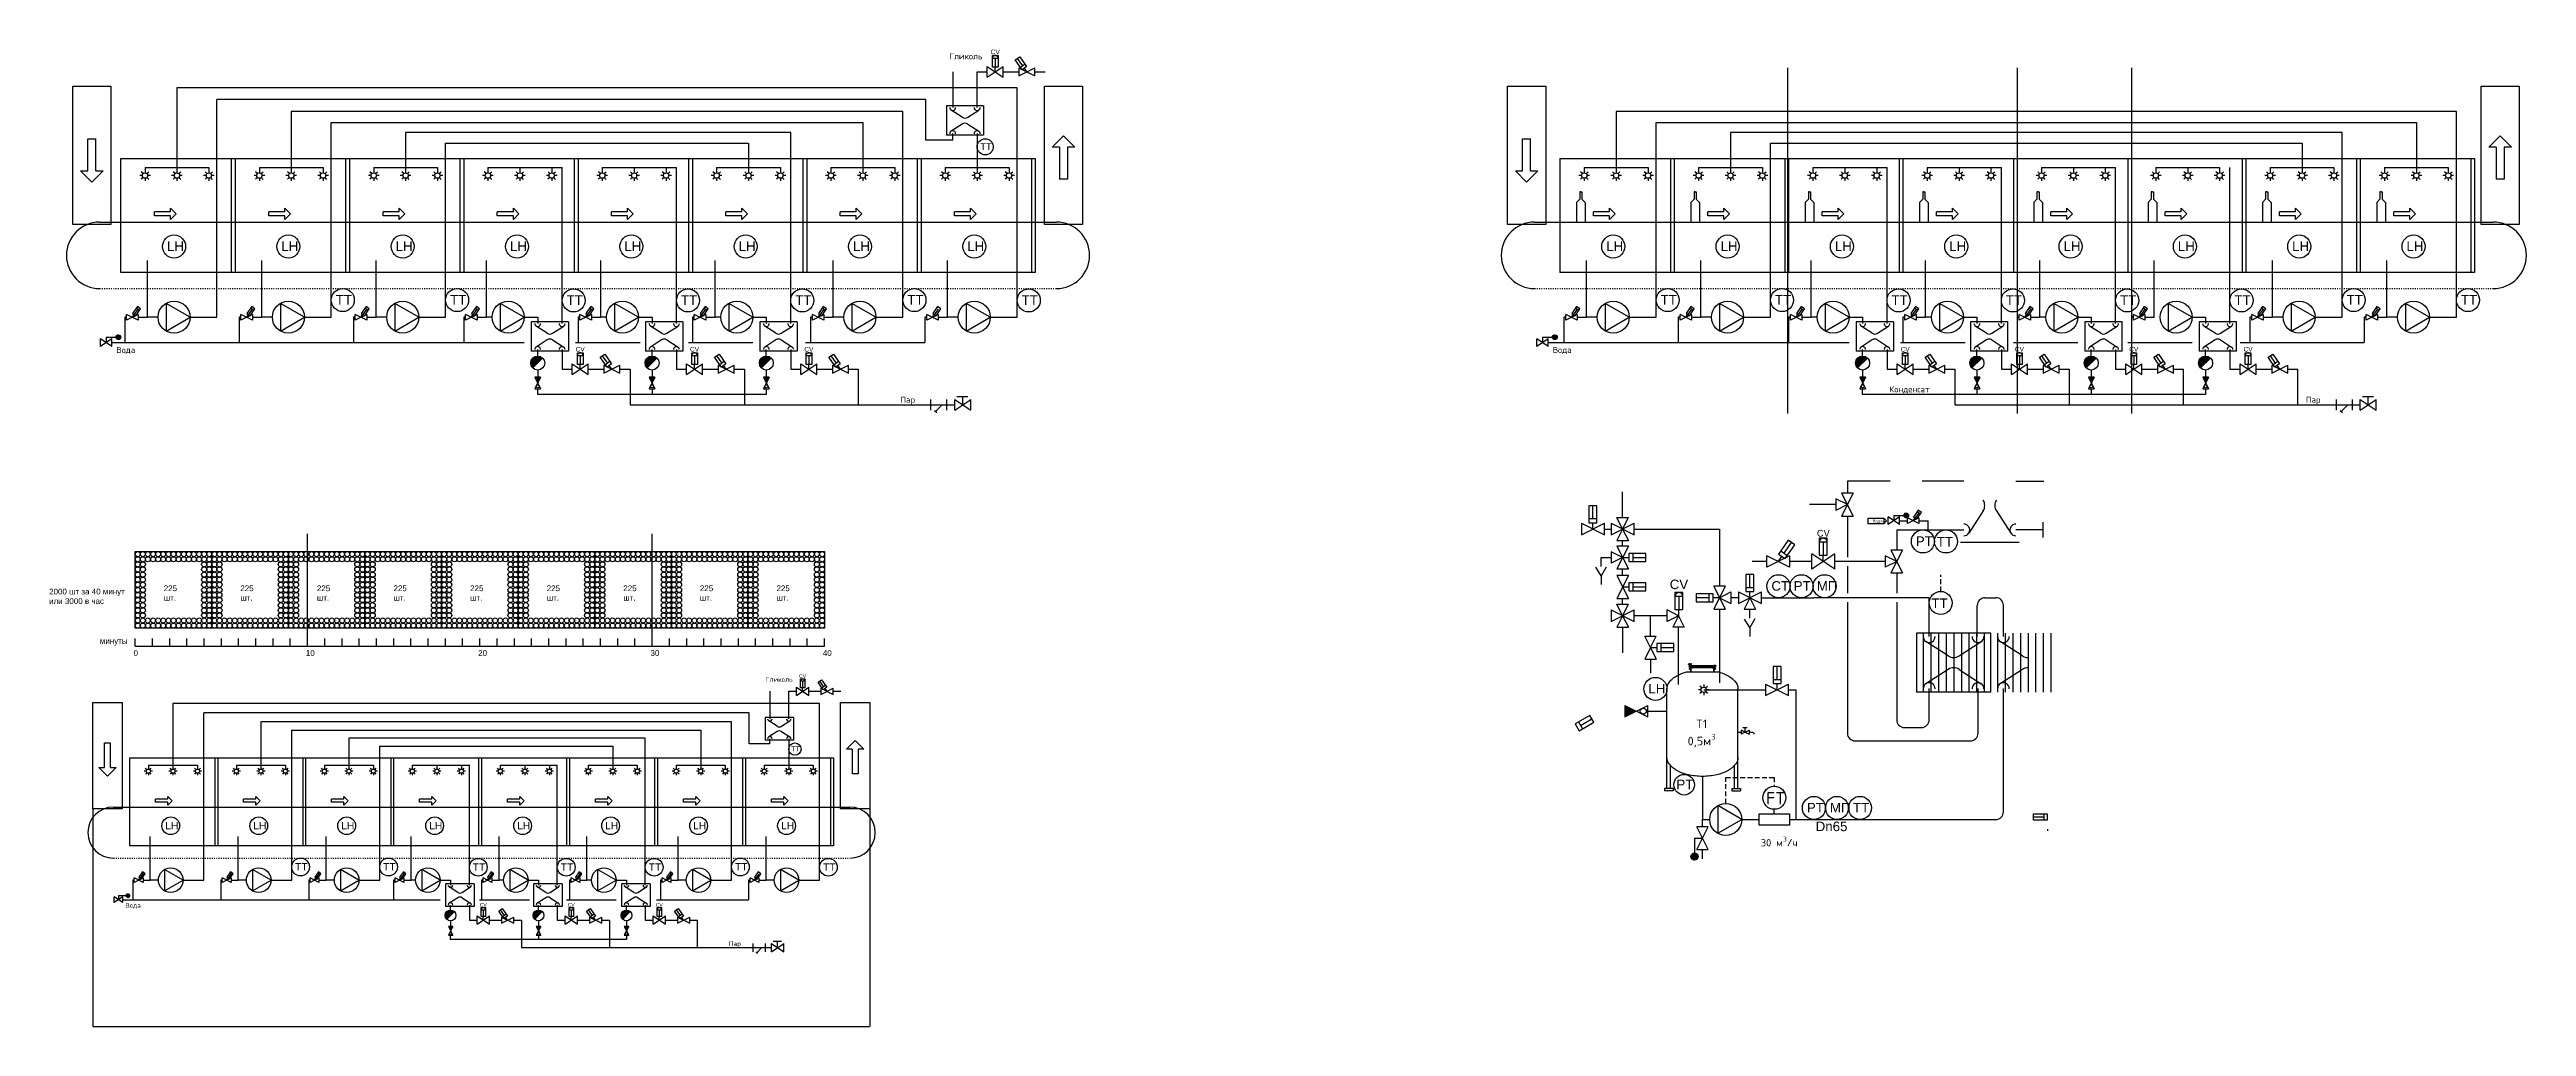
# Model space of a CAD drawing. Header units: millimetres. Extents: x -918 to 51042, y -35619 to 21649.
# Drawn here: x 1564 to 34064, y 1469 to 14287 of the extents above; entities that cross this region are included whole.
import ezdxf

# ---------------------------------------------------------------- set-up
doc = ezdxf.new("R2010")
doc.units = ezdxf.units.MM
for name, pattern in [('ACAD_ISO03W100', [30, 12, -18]), ('DASHED2', [9.525, 6.35, -3.175]), ('HIDDEN', [0.375, 0.25, -0.125])]:
    doc.linetypes.add(name, pattern=pattern)
for name, color, linetype in [('для лазера', 7, 'Continuous'), ('Железо', 7, 'Continuous'), ('Насосы', 7, 'Continuous')]:
    doc.layers.add(name, color=color, linetype=linetype)
doc.styles.add('ROMANS', font='ROMANS')
doc.styles.get("Standard").update_dxf_attribs({"font": 'arial.ttf'})
doc.dimstyles.new('ISO-25', dxfattribs={"dimtxt": 2.5, "dimasz": 2.5, "dimexe": 1.25, "dimexo": 0.625, "dimtad": 1, "dimtxsty": 'Standard', "dimcen": 2.5, "dimadec": 0, "dimazin": 0, "dimtfac": 1, "dimtmove": 0, "dimatfit": 3, "dimfxl": 1, "dimarcsym": 0})

msp = doc.modelspace()

# ---------------------------------------------------------------- texts
at = {"color": 252, "true_color": 0x939598}
for insert, char_height, attachment_point in [((14032.409, 14286.242), 61.25, 3), ((8586.63, 10384.957), 61.25, 3), ((10086.63, 10384.957), 61.25, 3), ((11586.63, 10384.957), 61.25, 3), ((25970.715, 10384.957), 61.25, 3), ((27470.715, 10384.957), 61.25, 3), ((28970.715, 10384.957), 61.25, 3), ((30470.715, 10384.957), 61.25, 3), ((24753.061, 7983.949), 87.5, 1), ((22822.336, 7332.052), 125, 1), ((11491.431, 6090.155), 47.1319, 3), ((7300.904, 3088.116), 47.1319, 3), ((8455.154, 3088.116), 47.1319, 3), ((9609.404, 3088.116), 47.1319, 3)]:
    msp.add_mtext_dynamic_manual_height_columns('СV', width=12.60617, gutter_width=12.5, heights=[0], dxfattribs=dict(at, insert=insert, char_height=char_height, attachment_point=attachment_point))
for s, width, insert, char_height, attachment_point in [('ТТ', 12.60617, (13776.418, 13056.789), 87.5, 1), ('LH', 12.60617, (3105.267, 11768.988), 125, 1), ('LH', 12.60617, (4605.267, 11768.988), 125, 1), ('LH', 12.60617, (6105.267, 11768.988), 125, 1), ('LH', 12.60617, (7605.267, 11768.988), 125, 1), ('LH', 12.60617, (9105.267, 11768.988), 125, 1), ('LH', 12.60617, (10605.267, 11768.988), 125, 1), ('LH', 12.60617, (12105.267, 11768.988), 125, 1), ('LH', 12.60617, (13605.267, 11768.988), 125, 1), ('LH', 12.60617, (21989.353, 11768.988), 125, 1), ('LH', 12.60617, (23489.353, 11768.988), 125, 1), ('LH', 12.60617, (24989.353, 11768.988), 125, 1), ('LH', 12.60617, (26489.353, 11768.988), 125, 1), ('LH', 12.60617, (27989.353, 11768.988), 125, 1), ('LH', 12.60617, (29489.353, 11768.988), 125, 1), ('LH', 12.60617, (30989.353, 11768.988), 125, 1), ('LH', 12.60617, (32489.353, 11768.988), 125, 1), ('ТТ', 12.60617, (5319.364, 11065.923), 125, 1), ('ТТ', 12.60617, (6819.364, 11065.923), 125, 1), ('ТТ', 12.60617, (8348.193, 11061.539), 125, 1), ('ТТ', 12.60617, (9848.193, 11061.539), 125, 1), ('ТТ', 12.60617, (11348.193, 11061.539), 125, 1), ('ТТ', 12.60617, (12819.364, 11065.923), 125, 1), ('ТТ', 12.60617, (14319.364, 11061.539), 125, 1), ('ТТ', 12.60617, (22703.449, 11065.923), 125, 1), ('ТТ', 12.60617, (24203.449, 11065.923), 125, 1), ('ТТ', 12.60617, (25732.279, 11061.539), 125, 1), ('ТТ', 12.60617, (27232.279, 11061.539), 125, 1), ('ТТ', 12.60617, (28732.279, 11061.539), 125, 1), ('ТТ', 12.60617, (30232.279, 11061.539), 125, 1), ('ТТ', 12.60617, (31703.449, 11065.923), 125, 1), ('ТТ', 12.60617, (33203.449, 11065.923), 125, 1), ('РТ', 12.60617, (26051.957, 7898.624), 125, 1), ('ТТ', 12.60617, (26539.619, 7766.37), 125, 9), ('СТ', 12.60617, (24156.957, 7311.799), 125, 1), ('РТ', 12.60617, (24449.301, 7311.799), 125, 1), ('МП', 12.60617, (24751.645, 7311.799), 125, 1), ('ТТ', 12.60617, (26470.483, 6959.624), 125, 9), ('LH', 12.60617, (22542.864, 5964.417), 125, 1), ('ТТ', 12.60617, (11294.447, 5144.091), 67.3312, 1), ('РТ', 12.60617, (22909.4, 4706.87), 125, 1), ('РТ', 12.60617, (24622.247, 4402.23), 125, 1), ('МП', 12.60617, (24924.591, 4402.23), 125, 1), ('ТТ', 12.60617, (25226.935, 4402.23), 125, 1), ('LH', 12.60617, (3082.996, 4153.128), 96.1875, 1), ('LH', 12.60617, (4237.246, 4153.128), 96.1875, 1), ('LH', 12.60617, (5391.496, 4153.128), 96.1875, 1), ('LH', 12.60617, (6545.746, 4153.128), 96.1875, 1), ('LH', 12.60617, (7699.996, 4153.128), 96.1875, 1), ('LH', 12.60617, (8854.246, 4153.128), 96.1875, 1), ('LH', 12.60617, (10008.496, 4153.128), 96.1875, 1), ('LH', 12.60617, (11162.746, 4153.128), 96.1875, 1), ('Dn65', 16.78726, (24737.514, 4156.649), 125, 1), ('ТТ', 12.60617, (4786.743, 3612.12), 96.1875, 1), ('ТТ', 12.60617, (5940.993, 3612.12), 96.1875, 1), ('ТТ', 12.60617, (7117.427, 3608.747), 96.1875, 1), ('ТТ', 12.60617, (8271.677, 3608.747), 96.1875, 1), ('ТТ', 12.60617, (9425.927, 3608.747), 96.1875, 1), ('ТТ', 12.60617, (10557.993, 3612.12), 96.1875, 1), ('ТТ', 12.60617, (11712.243, 3608.747), 96.1875, 1)]:
    msp.add_mtext_dynamic_manual_height_columns(s, width=width, gutter_width=12.5, heights=[0], dxfattribs=dict(insert=insert, char_height=char_height, attachment_point=attachment_point))
at = {"layer": 'для лазера', "char_height": 75, "attachment_point": 1}
for s, width, insert in [('2000 шт за 40 минут\\Pили 3000 в час', 1031.73664, (1558.877, 7212.745)), ('225 шт.', 205.806, (3062.435, 7255.565)), ('225 шт.', 205.806, (4067.435, 7255.565)), ('225 шт.', 205.806, (5072.435, 7255.565)), ('225 шт.', 205.806, (6077.435, 7255.565)), ('225 шт.', 205.806, (7082.435, 7255.565)), ('225 шт.', 205.806, (8087.435, 7255.565)), ('225 шт.', 205.806, (9092.435, 7255.565)), ('225 шт.', 205.806, (10097.435, 7255.565)), ('225 шт.', 205.806, (11102.435, 7255.565)), ('минуты', 205.806, (2224.475, 6564.131)), ('0', 205.806, (2665.603, 6406.256)), ('10', 205.806, (4926.853, 6406.256)), ('20', 205.806, (7188.103, 6406.256)), ('30', 205.806, (9449.353, 6406.256)), ('40', 205.806, (11710.603, 6406.256))]:
    msp.add_mtext_dynamic_manual_height_columns(s, width=width, gutter_width=12.5, heights=[0], dxfattribs=dict(at, insert=insert))
at = {"layer": 'Железо', "color": 0, "style": 'ROMANS'}
for s, insert, char_height, width, attachment_point in [('Гликоль', (13803.041, 14238.802), 80, 1966.69317, 3), ('Вода', (2688.719, 10385.272), 80, 1966.69317, 3), ('Вода', (21535.926, 10385.272), 80, 1966.69317, 3), ('Конденсат', (26230.284, 9868.879), 80, 1966.69317, 3), ('Пар', (12918.572, 9732.177), 80, 1966.69317, 3), ('Пар', (31360.992, 9732.177), 80, 1966.69317, 3), ('Вода', (25616.436, 8121.588), 40, 983.34658, 3), ('Гликоль', (11314.933, 6053.65), 61.56, 1513.37039, 3), ('\\A1;\\pxqc;T1\\P0,5м{\\H0.7x;\\S3^ ;}', (22619.946, 5494.71), 112, 1239.71332, 1), ('Вода', (2762.462, 3088.359), 61.56, 1513.37039, 3), ('Пар', (10634.334, 2585.802), 61.56, 1513.37039, 3)]:
    msp.add_mtext(s, dxfattribs=dict(at, insert=insert, char_height=char_height, width=width, attachment_point=attachment_point))
at = {"layer": 'Железо', "style": 'ROMANS'}
for s, insert, char_height, width, attachment_point in [('FT', (24086.856, 4543.097), 160, 897.38435, 1), ('\\A1;30 м{\\H0.7x;\\S3^ ;}/ч', (24500.551, 3959.895), 96, 983.285, 3)]:
    msp.add_mtext(s, dxfattribs=dict(at, insert=insert, char_height=char_height, width=width, attachment_point=attachment_point))

# ---------------------------------------------------------------- blocks, each defined once
blk = doc.blocks.new('*D18')
at = {"layer": 'Defpoints', "color": 0, "transparency": 16777216}
for p in [(2131, 4326), (12327, 4326), (12327, 1470)]:
    blk.add_point(p, dxfattribs=at)
at = {"layer": 'для лазера', "color": 0, "lineweight": -2, "transparency": 16777216}
for p, q in [((2131, 4325), (2131, 1469)), ((12327, 4325), (12327, 1469)), ((2134, 1470), (12324, 1470))]:
    blk.add_line(p, q, dxfattribs=at)
at = {"layer": 'для лазера', "color": 0, "transparency": 16777216}
for points in [[(2134, 1470), (2134, 1470), (2131, 1470)], [(12324, 1470), (12324, 1470), (12327, 1470)]]:
    blk.add_solid(points, dxfattribs=at)
at = {"layer": 'для лазера', "color": 0, "transparency": 16777216, "insert": (7229, 1472), "char_height": 2.5, "attachment_point": 5}
blk.add_mtext('10195,45', dxfattribs=at)

# ---------------------------------------------------------------- dimensions: what is measured, and where the dimension line sits
at = {"layer": 'для лазера'}
dim = msp.add_linear_dim(base=(12326.749, 1470.047), p1=(2131.299, 4325.608), p2=(12326.749, 4325.608), dimstyle='ISO-25', dxfattribs=at)
dim.commit()
dim.dimension.update_dxf_attribs({"geometry": '*D18', "text_midpoint": (7229.024, 1472.175)})

# ---------------------------------------------------------------- hatches: boundary and pattern name
h = msp.add_hatch()
h.set_pattern_fill('ANSI32', color=5, scale=0.675)
h.set_pattern_definition([(45, (-263032.1816, -16860.163), (-4.54625466, 4.54625466), []), (45, (-263029.151, -16860.163), (-4.54625466, 4.54625466), [])])
h.paths.add_polyline_path([(2436.595, 10511.713, 1), (2498.826, 10511.713, 1)])
h = msp.add_hatch()
h.set_pattern_fill('ANSI32', color=5, scale=0.675)
h.set_pattern_definition([(45, (-244184.975, -16860.163), (-4.54625466, 4.54625466), []), (45, (-244181.944, -16860.163), (-4.54625466, 4.54625466), [])])
h.paths.add_polyline_path([(21283.801, 10511.713, 1), (21346.033, 10511.713, 1)])
at = {"true_color": 0xffffff}
h = msp.add_hatch(color=7, dxfattribs=at)
h.dxf.hatch_style = 1
h.paths.add_polyline_path([(8006.656, 9987.1), (7931.656, 9987.1), (7969.156, 9912.1)])
h = msp.add_hatch(color=7, dxfattribs=at)
h.dxf.hatch_style = 1
h.paths.add_polyline_path([(9506.656, 9987.1), (9431.656, 9987.1), (9469.156, 9912.1)])
h = msp.add_hatch(color=7, dxfattribs=at)
h.dxf.hatch_style = 1
h.paths.add_polyline_path([(11006.656, 9987.1), (10931.656, 9987.1), (10969.156, 9912.1)])
h = msp.add_hatch(color=7, dxfattribs=at)
h.dxf.hatch_style = 1
h.paths.add_polyline_path([(25390.742, 9987.1), (25315.742, 9987.1), (25353.242, 9912.1)])
h = msp.add_hatch(color=7, dxfattribs=at)
h.dxf.hatch_style = 1
h.paths.add_polyline_path([(26890.742, 9987.1), (26815.742, 9987.1), (26853.242, 9912.1)])
h = msp.add_hatch(color=7, dxfattribs=at)
h.dxf.hatch_style = 1
h.paths.add_polyline_path([(28390.742, 9987.1), (28315.742, 9987.1), (28353.242, 9912.1)])
h = msp.add_hatch(color=7, dxfattribs=at)
h.dxf.hatch_style = 1
h.paths.add_polyline_path([(29890.742, 9987.1), (29815.742, 9987.1), (29853.242, 9912.1)])
h = msp.add_hatch()
h.set_pattern_fill('ANSI32', color=5, scale=0.675)
h.set_pattern_definition([(45, (-239574.605, -19198.4174), (-4.54625466, 4.54625466), []), (45, (-239571.574, -19198.4174), (-4.54625466, 4.54625466), [])])
h.paths.add_polyline_path([(25894.172, 8173.458, 1), (25956.403, 8173.458, 1)])
at = {"linetype": 'HIDDEN'}
for points in [[(23102.721, 6183.129), (23103.292, 6181.13), (23096.153, 6181.13)], [(23102.721, 6183.129), (23096.724, 6183.129), (23096.153, 6181.13)], [(23102.721, 6183.129), (23103.292, 6181.13), (23096.153, 6181.13)], [(23102.721, 6183.129), (23096.724, 6183.129), (23096.153, 6181.13)], [(23103.578, 6181.13), (23096.438, 6180.559), (23096.153, 6181.13)], [(23103.578, 6181.13), (23096.438, 6180.559), (23096.153, 6181.13)], [(23103.007, 6180.559), (23096.438, 6180.559), (23103.578, 6181.13)], [(23103.007, 6180.559), (23096.438, 6180.559), (23103.578, 6181.13)], [(23102.721, 6185.7), (23096.724, 6185.7), (23102.721, 6186.271)], [(23102.721, 6186.271), (23096.724, 6185.7), (23097.01, 6186.271)], [(23102.721, 6185.7), (23096.724, 6185.7), (23102.721, 6186.271)], [(23102.721, 6186.271), (23096.724, 6185.7), (23097.01, 6186.271)], [(23102.721, 6184.557), (23096.724, 6184.557), (23102.721, 6185.7)], [(23102.721, 6185.7), (23096.724, 6184.557), (23096.724, 6185.7)], [(23102.721, 6184.557), (23096.724, 6184.557), (23102.721, 6185.7)], [(23102.721, 6185.7), (23096.724, 6184.557), (23096.724, 6185.7)], [(23102.721, 6183.129), (23096.724, 6183.129), (23102.721, 6184.557)], [(23102.721, 6184.557), (23096.724, 6183.129), (23096.724, 6184.557)], [(23102.721, 6183.129), (23096.724, 6183.129), (23102.721, 6184.557)], [(23102.721, 6184.557), (23096.724, 6183.129), (23096.724, 6184.557)], [(23102.721, 6180.559), (23097.295, 6180.274), (23096.724, 6180.559)], [(23102.721, 6180.559), (23097.295, 6180.274), (23096.724, 6180.559)], [(23102.721, 6186.271), (23097.01, 6186.271), (23102.436, 6186.842)], [(23102.436, 6186.842), (23097.01, 6186.271), (23097.295, 6186.842)], [(23102.721, 6186.271), (23097.01, 6186.271), (23102.436, 6186.842)], [(23102.436, 6186.842), (23097.01, 6186.271), (23097.295, 6186.842)], [(23102.15, 6187.413), (23097.295, 6187.413), (23101.293, 6187.699)], [(23101.293, 6187.699), (23097.295, 6187.413), (23098.152, 6187.699)], [(23102.15, 6187.413), (23097.295, 6187.413), (23101.293, 6187.699)], [(23101.293, 6187.699), (23097.295, 6187.413), (23098.152, 6187.699)], [(23102.436, 6186.842), (23097.295, 6186.842), (23102.15, 6187.413)], [(23102.15, 6187.413), (23097.295, 6186.842), (23097.295, 6187.413)], [(23102.436, 6186.842), (23097.295, 6186.842), (23102.15, 6187.413)], [(23102.15, 6187.413), (23097.295, 6186.842), (23097.295, 6187.413)], [(23102.15, 6180.274), (23097.295, 6180.274), (23102.721, 6180.559)], [(23102.15, 6180.274), (23097.295, 6180.274), (23102.721, 6180.559)], [(23102.15, 6180.274), (23097.866, 6179.988), (23097.295, 6180.274)], [(23102.15, 6180.274), (23097.866, 6179.988), (23097.295, 6180.274)], [(23101.864, 6179.988), (23097.866, 6179.988), (23102.15, 6180.274)], [(23101.864, 6179.988), (23097.866, 6179.988), (23102.15, 6180.274)], [(23101.864, 6179.988), (23098.152, 6179.703), (23097.866, 6179.988)], [(23101.864, 6179.988), (23098.152, 6179.703), (23097.866, 6179.988)], [(23101.293, 6187.699), (23098.152, 6187.699), (23101.008, 6187.984)], [(23101.008, 6187.984), (23098.152, 6187.699), (23098.438, 6187.984)], [(23101.293, 6187.699), (23098.152, 6187.699), (23101.008, 6187.984)], [(23101.008, 6187.984), (23098.152, 6187.699), (23098.438, 6187.984)], [(23101.293, 6179.703), (23098.152, 6179.703), (23101.864, 6179.988)], [(23101.293, 6179.703), (23098.152, 6179.703), (23101.864, 6179.988)], [(23101.008, 6187.984), (23098.438, 6187.984), (23100.722, 6188.27)], [(23100.722, 6188.27), (23098.438, 6187.984), (23098.723, 6188.27)], [(23101.008, 6187.984), (23098.438, 6187.984), (23100.722, 6188.27)], [(23100.722, 6188.27), (23098.438, 6187.984), (23098.723, 6188.27)], [(23100.722, 6188.27), (23098.723, 6188.27), (23100.151, 6188.555)], [(23100.151, 6188.555), (23098.723, 6188.27), (23099.294, 6188.555)], [(23100.722, 6188.27), (23098.723, 6188.27), (23100.151, 6188.555)], [(23100.151, 6188.555), (23098.723, 6188.27), (23099.294, 6188.555)], [(23408.005, 6183.129), (23408.576, 6181.13), (23401.151, 6181.13)], [(23408.005, 6183.129), (23401.437, 6183.129), (23401.151, 6181.13)], [(23408.576, 6181.13), (23401.437, 6180.559), (23401.151, 6181.13)], [(23408.005, 6183.129), (23401.437, 6183.129), (23407.719, 6184.557)], [(23407.719, 6184.557), (23401.437, 6183.129), (23401.722, 6184.557)], [(23408.005, 6180.559), (23401.437, 6180.559), (23408.576, 6181.13)], [(23407.719, 6184.557), (23401.722, 6184.557), (23407.719, 6185.7)], [(23407.719, 6185.7), (23401.722, 6184.557), (23402.008, 6185.7)], [(23407.434, 6186.842), (23402.008, 6186.842), (23406.863, 6187.413)], [(23406.863, 6187.413), (23402.008, 6186.842), (23402.579, 6187.413)], [(23407.434, 6186.271), (23402.008, 6186.271), (23407.434, 6186.842)], [(23407.434, 6186.842), (23402.008, 6186.271), (23402.008, 6186.842)], [(23407.719, 6185.7), (23402.008, 6185.7), (23407.434, 6186.271)], [(23407.434, 6186.271), (23402.008, 6185.7), (23402.008, 6186.271)], [(23407.719, 6180.559), (23402.293, 6180.274), (23402.008, 6180.559)], [(23407.148, 6180.274), (23402.293, 6180.274), (23407.719, 6180.559)], [(23407.148, 6180.274), (23402.864, 6179.988), (23402.293, 6180.274)], [(23406.863, 6187.413), (23402.579, 6187.413), (23406.577, 6187.699)], [(23406.577, 6187.699), (23402.579, 6187.413), (23402.864, 6187.699)], [(23406.577, 6187.699), (23402.864, 6187.699), (23406.006, 6187.984)], [(23406.006, 6187.984), (23402.864, 6187.699), (23403.436, 6187.984)], [(23406.863, 6179.988), (23402.864, 6179.988), (23407.148, 6180.274)], [(23406.863, 6179.988), (23403.436, 6179.703), (23402.864, 6179.988)], [(23406.006, 6187.984), (23403.436, 6187.984), (23405.72, 6188.27)], [(23405.72, 6188.27), (23403.436, 6187.984), (23404.007, 6188.27)], [(23406.291, 6179.703), (23403.436, 6179.703), (23406.863, 6179.988)], [(23405.72, 6188.27), (23404.007, 6188.27), (23405.149, 6188.555)], [(23405.149, 6188.555), (23404.007, 6188.27), (23404.292, 6188.555)]]:
    msp.add_hatch(color=256, dxfattribs=at).paths.add_polyline_path(points)
at = {"true_color": 0xffffff}
h = msp.add_hatch(color=7, dxfattribs=at)
h.dxf.hatch_style = 1
h.paths.add_polyline_path([(22234.616, 5680.751), (22234.616, 5530.751), (22384.616, 5605.751)])
h = msp.add_hatch()
h.set_pattern_fill('ANSI32', color=5, scale=1.0125, angle=90)
h.set_pattern_definition([(135, (64205.737, -394645.167), (-6.819382, -6.819382), []), (135, (64205.737, -394640.621), (-6.819382, -6.819382), [])])
h.paths.add_polyline_path([(23147.923, 3744.692, -1), (23147.923, 3651.345, -1)])
h = msp.add_hatch()
h.set_pattern_fill('ANSI32', color=5, scale=0.519412)
h.set_pattern_definition([(45, (-201709.771, -17877.0033), (-3.49834296, 3.49834296), []), (45, (-201707.4387, -17877.0033), (-3.49834296, 3.49834296), [])])
h.paths.add_polyline_path([(2568.452, 3185.655, 1), (2616.34, 3185.655, 1)])
h = msp.add_hatch(color=7, dxfattribs=at)
h.dxf.hatch_style = 1
h.paths.add_polyline_path([(6854.615, 2781.965), (6796.902, 2781.965), (6825.759, 2724.253)])
h = msp.add_hatch(color=7, dxfattribs=at)
h.dxf.hatch_style = 1
h.paths.add_polyline_path([(8008.865, 2781.965), (7951.152, 2781.965), (7980.009, 2724.253)])
h = msp.add_hatch(color=7, dxfattribs=at)
h.dxf.hatch_style = 1
h.paths.add_polyline_path([(9163.115, 2781.965), (9105.402, 2781.965), (9134.259, 2724.253)])
at = {"layer": 'для лазера'}
h = msp.add_hatch(color=256, dxfattribs=at)
h.dxf.hatch_style = 1
h.paths.add_polyline_path([(7877.37, 10174.04, 0.198912367), (7904.253, 10109.137), (8034.06, 10238.943, 0.668178638)])
h = msp.add_hatch(color=256, dxfattribs=at)
h.dxf.hatch_style = 1
h.paths.add_polyline_path([(9377.37, 10174.04, 0.198912367), (9404.253, 10109.137), (9534.06, 10238.943, 0.668178638)])
h = msp.add_hatch(color=256, dxfattribs=at)
h.dxf.hatch_style = 1
h.paths.add_polyline_path([(10877.37, 10174.04, 0.198912367), (10904.253, 10109.137), (11034.06, 10238.943, 0.668178638)])
h = msp.add_hatch(color=256, dxfattribs=at)
h.dxf.hatch_style = 1
h.paths.add_polyline_path([(25261.455, 10174.04, 0.198912367), (25288.339, 10109.137), (25418.145, 10238.943, 0.668178638)])
h = msp.add_hatch(color=256, dxfattribs=at)
h.dxf.hatch_style = 1
h.paths.add_polyline_path([(26761.455, 10174.04, 0.198912367), (26788.339, 10109.137), (26918.145, 10238.943, 0.668178638)])
h = msp.add_hatch(color=256, dxfattribs=at)
h.dxf.hatch_style = 1
h.paths.add_polyline_path([(28261.455, 10174.04, 0.198912367), (28288.339, 10109.137), (28418.145, 10238.943, 0.668178638)])
h = msp.add_hatch(color=256, dxfattribs=at)
h.dxf.hatch_style = 1
h.paths.add_polyline_path([(29761.455, 10174.04, 0.198912367), (29788.339, 10109.137), (29918.145, 10238.943, 0.668178638)])
h = msp.add_hatch(color=256, dxfattribs=at)
h.dxf.hatch_style = 1
h.paths.add_polyline_path([(6755.129, 2925.816, 0.198912367), (6775.816, 2875.873), (6875.702, 2975.759, 0.668178638)])
h = msp.add_hatch(color=256, dxfattribs=at)
h.dxf.hatch_style = 1
h.paths.add_polyline_path([(7909.379, 2925.816, 0.198912367), (7930.066, 2875.873), (8029.952, 2975.759, 0.668178638)])
h = msp.add_hatch(color=256, dxfattribs=at)
h.dxf.hatch_style = 1
h.paths.add_polyline_path([(9063.629, 2925.816, 0.198912367), (9084.316, 2875.873), (9184.202, 2975.759, 0.668178638)])

# ---------------------------------------------------------------- linework, layer by layer
for p, q in [((13868.244, 13925.713), (13868.244, 14065.713)), ((13868.244, 13925.713), (14078.244, 14065.713)), ((13868.244, 14065.713), (14078.244, 13925.713)), ((13936.672, 14172.78), (14009.815, 14172.78)), ((13973.244, 14172.78), (13973.244, 14054.093)), ((13973.244, 13995.713), (13973.244, 14054.093)), ((14078.244, 13925.713), (14078.244, 14065.713)), ((14333.645, 14073.654), (14265.569, 14170.878)), ((14283.22, 14048.213), (14283.22, 13943.213)), ((14283.22, 14048.213), (14493.22, 13943.213)), ((14283.22, 13943.213), (14493.22, 14048.213)), ((14363.603, 14094.631), (14303.687, 14052.678)), ((14388.22, 13995.713), (14354.735, 14043.535)), ((14493.22, 13943.213), (14493.22, 14048.213)), ((2575.728, 10737.402), (2575.728, 10812.402)), ((2725.728, 10812.402), (2575.728, 10737.402)), ((2725.728, 10737.402), (2575.728, 10812.402)), ((2650.728, 10774.902), (2674.646, 10809.06)), ((2723.272, 10878.505), (2674.646, 10809.06)), ((2744.671, 10863.522), (2701.874, 10893.489)), ((2725.728, 10812.402), (2725.728, 10737.402)), ((4075.728, 10737.402), (4075.728, 10812.402)), ((4225.728, 10812.402), (4075.728, 10737.402)), ((4225.728, 10737.402), (4075.728, 10812.402)), ((4150.728, 10774.902), (4174.646, 10809.06)), ((4223.272, 10878.505), (4174.646, 10809.06)), ((4244.671, 10863.522), (4201.874, 10893.489)), ((4225.728, 10812.402), (4225.728, 10737.402)), ((5575.728, 10737.402), (5575.728, 10812.402)), ((5725.728, 10812.402), (5575.728, 10737.402)), ((5725.728, 10737.402), (5575.728, 10812.402)), ((5650.728, 10774.902), (5674.646, 10809.06)), ((5723.272, 10878.505), (5674.646, 10809.06)), ((5744.671, 10863.522), (5701.874, 10893.489)), ((5725.728, 10812.402), (5725.728, 10737.402)), ((7023.35, 10737.402), (7023.35, 10812.402)), ((7173.35, 10812.402), (7023.35, 10737.402)), ((7173.35, 10737.402), (7023.35, 10812.402)), ((7098.35, 10774.902), (7122.268, 10809.06)), ((7170.894, 10878.505), (7122.268, 10809.06)), ((7192.293, 10863.522), (7149.496, 10893.489)), ((7173.35, 10812.402), (7173.35, 10737.402)), ((8523.35, 10737.402), (8523.35, 10812.402)), ((8673.35, 10812.402), (8523.35, 10737.402)), ((8673.35, 10737.402), (8523.35, 10812.402)), ((8598.35, 10774.902), (8622.268, 10809.06)), ((8670.894, 10878.505), (8622.268, 10809.06)), ((8692.293, 10863.522), (8649.496, 10893.489)), ((8673.35, 10812.402), (8673.35, 10737.402)), ((10023.35, 10737.402), (10023.35, 10812.402)), ((10173.35, 10812.402), (10023.35, 10737.402)), ((10173.35, 10737.402), (10023.35, 10812.402)), ((10098.35, 10774.902), (10122.268, 10809.06)), ((10170.894, 10878.505), (10122.268, 10809.06)), ((10192.293, 10863.522), (10149.496, 10893.489)), ((10173.35, 10812.402), (10173.35, 10737.402)), ((11575.728, 10737.402), (11575.728, 10812.402)), ((11725.728, 10812.402), (11575.728, 10737.402)), ((11725.728, 10737.402), (11575.728, 10812.402)), ((11650.728, 10774.902), (11674.646, 10809.06)), ((11723.272, 10878.505), (11674.646, 10809.06)), ((11744.671, 10863.522), (11701.874, 10893.489)), ((11725.728, 10812.402), (11725.728, 10737.402)), ((13075.728, 10737.402), (13075.728, 10812.402)), ((13225.728, 10812.402), (13075.728, 10737.402)), ((13225.728, 10737.402), (13075.728, 10812.402)), ((13150.728, 10774.902), (13174.646, 10809.06)), ((13223.272, 10878.505), (13174.646, 10809.06)), ((13225.728, 10812.402), (13225.728, 10737.402)), ((21459.814, 10737.402), (21459.814, 10812.402)), ((21609.814, 10812.402), (21459.814, 10737.402)), ((21609.814, 10737.402), (21459.814, 10812.402)), ((21534.814, 10774.902), (21558.732, 10809.06)), ((21607.358, 10878.505), (21558.732, 10809.06)), ((21628.756, 10863.522), (21585.96, 10893.489)), ((21609.814, 10812.402), (21609.814, 10737.402)), ((22959.814, 10737.402), (22959.814, 10812.402)), ((23109.814, 10812.402), (22959.814, 10737.402)), ((23109.814, 10737.402), (22959.814, 10812.402)), ((23034.814, 10774.902), (23058.732, 10809.06)), ((23107.358, 10878.505), (23058.732, 10809.06)), ((23128.756, 10863.522), (23085.96, 10893.489)), ((23109.814, 10812.402), (23109.814, 10737.402)), ((24407.436, 10737.402), (24407.436, 10812.402)), ((24557.436, 10812.402), (24407.436, 10737.402)), ((24557.436, 10737.402), (24407.436, 10812.402)), ((24482.436, 10774.902), (24506.354, 10809.06)), ((24554.98, 10878.505), (24506.354, 10809.06)), ((24576.378, 10863.522), (24533.581, 10893.489)), ((24557.436, 10812.402), (24557.436, 10737.402)), ((25907.436, 10737.402), (25907.436, 10812.402)), ((26057.436, 10812.402), (25907.436, 10737.402)), ((26057.436, 10737.402), (25907.436, 10812.402)), ((25982.436, 10774.902), (26006.354, 10809.06)), ((26054.98, 10878.505), (26006.354, 10809.06)), ((26076.378, 10863.522), (26033.581, 10893.489)), ((26057.436, 10812.402), (26057.436, 10737.402)), ((27407.436, 10737.402), (27407.436, 10812.402)), ((27557.436, 10812.402), (27407.436, 10737.402)), ((27557.436, 10737.402), (27407.436, 10812.402)), ((27482.436, 10774.902), (27506.354, 10809.06)), ((27554.98, 10878.505), (27506.354, 10809.06)), ((27576.378, 10863.522), (27533.581, 10893.489)), ((27557.436, 10812.402), (27557.436, 10737.402)), ((28907.436, 10737.402), (28907.436, 10812.402)), ((29057.436, 10812.402), (28907.436, 10737.402)), ((29057.436, 10737.402), (28907.436, 10812.402)), ((28982.436, 10774.902), (29006.354, 10809.06)), ((29054.98, 10878.505), (29006.354, 10809.06)), ((29076.378, 10863.522), (29033.581, 10893.489)), ((29057.436, 10812.402), (29057.436, 10737.402)), ((30459.814, 10737.402), (30459.814, 10812.402)), ((30609.814, 10812.402), (30459.814, 10737.402)), ((30609.814, 10737.402), (30459.814, 10812.402)), ((30534.814, 10774.902), (30558.732, 10809.06)), ((30607.358, 10878.505), (30558.732, 10809.06)), ((30628.756, 10863.522), (30585.96, 10893.489)), ((30609.814, 10812.402), (30609.814, 10737.402)), ((31959.814, 10737.402), (31959.814, 10812.402)), ((32109.814, 10812.402), (31959.814, 10737.402)), ((32109.814, 10737.402), (31959.814, 10812.402)), ((32034.814, 10774.902), (32058.732, 10809.06)), ((32107.358, 10878.505), (32058.732, 10809.06)), ((32128.756, 10863.522), (32085.96, 10893.489)), ((32109.814, 10812.402), (32109.814, 10737.402)), ((2231.832, 10392.094), (2231.832, 10492.094)), ((2381.832, 10392.094), (2231.832, 10492.094)), ((2381.832, 10492.094), (2231.832, 10392.094)), ((2306.832, 10511.713), (2436.595, 10511.713)), ((2381.832, 10392.094), (2381.832, 10492.094)), ((21079.038, 10392.094), (21079.038, 10492.094)), ((21229.038, 10392.094), (21079.038, 10492.094)), ((21229.038, 10492.094), (21079.038, 10392.094)), ((21154.038, 10511.713), (21283.801, 10511.713)), ((21229.038, 10392.094), (21229.038, 10492.094)), ((8422.465, 10024.428), (8422.465, 10164.428)), ((8422.465, 10024.428), (8632.465, 10164.428)), ((8422.465, 10164.428), (8632.465, 10024.428)), ((8490.893, 10271.496), (8564.036, 10271.496)), ((8527.465, 10271.496), (8527.465, 10152.808)), ((8527.465, 10094.428), (8527.465, 10152.808)), ((8632.465, 10024.428), (8632.465, 10164.428)), ((8887.866, 10172.37), (8819.79, 10269.593)), ((8837.441, 10146.928), (8837.441, 10041.928)), ((8837.441, 10041.928), (9047.441, 10146.928)), ((8917.824, 10193.346), (8857.908, 10151.393)), ((8942.441, 10094.428), (8908.956, 10142.25)), ((9922.465, 10024.428), (9922.465, 10164.428)), ((9922.465, 10024.428), (10132.465, 10164.428)), ((9922.465, 10164.428), (10132.465, 10024.428)), ((9990.893, 10271.496), (10064.036, 10271.496)), ((10027.465, 10271.496), (10027.465, 10152.808)), ((10027.465, 10094.428), (10027.465, 10152.808)), ((10132.465, 10024.428), (10132.465, 10164.428)), ((10387.866, 10172.37), (10319.79, 10269.593)), ((10337.441, 10146.928), (10337.441, 10041.928)), ((10337.441, 10146.928), (10547.441, 10041.928)), ((10337.441, 10041.928), (10547.441, 10146.928)), ((10417.824, 10193.346), (10357.908, 10151.393)), ((10442.441, 10094.428), (10408.956, 10142.25)), ((10547.441, 10041.928), (10547.441, 10146.928)), ((11422.465, 10024.428), (11422.465, 10164.428)), ((11422.465, 10024.428), (11632.465, 10164.428)), ((11422.465, 10164.428), (11632.465, 10024.428)), ((11490.893, 10271.496), (11564.036, 10271.496)), ((11527.465, 10271.496), (11527.465, 10152.808)), ((11527.465, 10094.428), (11527.465, 10152.808)), ((11632.465, 10024.428), (11632.465, 10164.428)), ((11887.866, 10172.37), (11819.79, 10269.593)), ((11837.441, 10146.928), (11837.441, 10041.928)), ((11837.441, 10146.928), (12047.441, 10041.928)), ((11837.441, 10041.928), (12047.441, 10146.928)), ((11917.824, 10193.346), (11857.908, 10151.393)), ((11942.441, 10094.428), (11908.956, 10142.25)), ((12047.441, 10041.928), (12047.441, 10146.928)), ((25806.55, 10024.428), (25806.55, 10164.428)), ((25806.55, 10024.428), (26016.55, 10164.428)), ((25806.55, 10164.428), (26016.55, 10024.428)), ((25874.979, 10271.496), (25948.122, 10271.496)), ((25911.55, 10271.496), (25911.55, 10152.808)), ((25911.55, 10094.428), (25911.55, 10152.808)), ((26016.55, 10024.428), (26016.55, 10164.428)), ((26271.952, 10172.37), (26203.875, 10269.593)), ((26221.527, 10146.928), (26221.527, 10041.928)), ((26221.527, 10041.928), (26431.527, 10146.928)), ((26301.909, 10193.346), (26241.994, 10151.393)), ((26326.527, 10094.428), (26293.041, 10142.25)), ((27306.55, 10024.428), (27306.55, 10164.428)), ((27306.55, 10024.428), (27516.55, 10164.428)), ((27306.55, 10164.428), (27516.55, 10024.428)), ((27374.979, 10271.496), (27448.122, 10271.496)), ((27411.55, 10271.496), (27411.55, 10152.808)), ((27411.55, 10094.428), (27411.55, 10152.808)), ((27516.55, 10024.428), (27516.55, 10164.428)), ((27771.952, 10172.37), (27703.875, 10269.593)), ((27721.527, 10146.928), (27721.527, 10041.928)), ((27721.527, 10146.928), (27931.527, 10041.928)), ((27721.527, 10041.928), (27931.527, 10146.928)), ((27801.909, 10193.346), (27741.994, 10151.393)), ((27826.527, 10094.428), (27793.041, 10142.25)), ((27931.527, 10041.928), (27931.527, 10146.928)), ((28806.55, 10024.428), (28806.55, 10164.428)), ((28806.55, 10024.428), (29016.55, 10164.428)), ((28806.55, 10164.428), (29016.55, 10024.428)), ((28874.979, 10271.496), (28948.122, 10271.496)), ((28911.55, 10271.496), (28911.55, 10152.808)), ((28911.55, 10094.428), (28911.55, 10152.808)), ((29016.55, 10024.428), (29016.55, 10164.428)), ((29271.952, 10172.37), (29203.875, 10269.593)), ((29221.527, 10146.928), (29221.527, 10041.928)), ((29221.527, 10146.928), (29431.527, 10041.928)), ((29221.527, 10041.928), (29431.527, 10146.928)), ((29301.909, 10193.346), (29241.994, 10151.393)), ((29326.527, 10094.428), (29293.041, 10142.25)), ((29431.527, 10041.928), (29431.527, 10146.928)), ((30306.55, 10024.428), (30306.55, 10164.428)), ((30306.55, 10024.428), (30516.55, 10164.428)), ((30306.55, 10164.428), (30516.55, 10024.428)), ((30374.979, 10271.496), (30448.122, 10271.496)), ((30411.55, 10271.496), (30411.55, 10152.808)), ((30411.55, 10094.428), (30411.55, 10152.808)), ((30516.55, 10024.428), (30516.55, 10164.428)), ((30771.952, 10172.37), (30703.875, 10269.593)), ((30721.527, 10146.928), (30721.527, 10041.928)), ((30721.527, 10146.928), (30931.527, 10041.928)), ((30721.527, 10041.928), (30931.527, 10146.928)), ((30801.909, 10193.346), (30741.994, 10151.393)), ((30826.527, 10094.428), (30793.041, 10142.25)), ((30931.527, 10041.928), (30931.527, 10146.928)), ((8006.656, 9987.1), (7931.656, 9987.1)), ((8006.656, 9987.1), (7931.656, 9837.1)), ((7931.656, 9987.1), (8006.656, 9837.1)), ((7931.656, 9837.1), (8006.656, 9837.1)), ((9506.656, 9987.1), (9431.656, 9987.1)), ((9506.656, 9987.1), (9431.656, 9837.1)), ((9431.656, 9987.1), (9506.656, 9837.1)), ((9431.656, 9837.1), (9506.656, 9837.1)), ((11006.656, 9987.1), (10931.656, 9987.1)), ((11006.656, 9987.1), (10931.656, 9837.1)), ((10931.656, 9987.1), (11006.656, 9837.1)), ((10931.656, 9837.1), (11006.656, 9837.1)), ((25390.742, 9987.1), (25315.742, 9987.1)), ((25390.742, 9987.1), (25315.742, 9837.1)), ((25315.742, 9987.1), (25390.742, 9837.1)), ((25315.742, 9837.1), (25390.742, 9837.1)), ((26890.742, 9987.1), (26815.742, 9987.1)), ((26890.742, 9987.1), (26815.742, 9837.1)), ((26815.742, 9987.1), (26890.742, 9837.1)), ((26815.742, 9837.1), (26890.742, 9837.1)), ((28390.742, 9987.1), (28315.742, 9987.1)), ((28390.742, 9987.1), (28315.742, 9837.1)), ((28315.742, 9987.1), (28390.742, 9837.1)), ((28315.742, 9837.1), (28390.742, 9837.1)), ((29890.742, 9987.1), (29815.742, 9987.1)), ((29890.742, 9987.1), (29815.742, 9837.1)), ((29815.742, 9987.1), (29890.742, 9837.1)), ((29815.742, 9837.1), (29890.742, 9837.1)), ((13127.546, 9555.51), (13127.546, 9695.51)), ((13337.546, 9555.51), (13337.546, 9695.51)), ((13440.706, 9555.51), (13440.706, 9695.51)), ((13440.706, 9555.51), (13650.706, 9695.51)), ((13440.706, 9695.51), (13650.706, 9555.51)), ((13545.706, 9625.51), (13545.706, 9732.758)), ((13650.706, 9555.51), (13650.706, 9695.51)), ((31569.967, 9555.51), (31569.967, 9695.51)), ((31779.967, 9555.51), (31779.967, 9695.51)), ((31883.126, 9555.51), (31883.126, 9695.51)), ((31883.126, 9555.51), (32093.126, 9695.51)), ((31883.126, 9695.51), (32093.126, 9555.51)), ((31988.126, 9625.51), (31988.126, 9732.758)), ((32093.126, 9555.51), (32093.126, 9695.51)), ((22204.616, 8145.751), (22204.616, 8482.715)), ((25228.569, 8465.751), (25078.569, 8465.751)), ((25228.569, 8465.751), (25078.569, 8165.751)), ((25078.569, 8465.751), (25228.569, 8165.751)), ((21762.371, 8131.677), (21866.861, 8131.677)), ((21814.616, 8131.677), (21814.616, 8301.231)), ((22129.616, 8145.751), (22279.616, 8145.751)), ((22204.616, 7995.751), (22129.616, 8145.751)), ((22204.616, 7995.751), (22279.616, 8145.751)), ((25003.569, 8390.751), (25003.569, 8240.751)), ((25153.569, 8315.751), (25003.569, 8390.751)), ((25153.569, 8315.751), (25003.569, 8240.751)), ((25078.569, 8165.751), (25228.569, 8165.751)), ((25427.332, 8139.157), (25631.636, 8139.157)), ((25427.332, 8062.927), (25427.332, 8139.157)), ((25631.636, 8139.157), (25631.636, 8062.927)), ((25631.636, 8139.157), (25666.953, 8103.839)), ((25689.408, 8053.839), (25689.408, 8153.839)), ((25839.408, 8053.839), (25689.408, 8153.839)), ((25839.408, 8153.839), (25689.408, 8053.839)), ((25764.408, 8173.458), (25894.172, 8173.458)), ((25839.408, 8053.839), (25839.408, 8153.839)), ((25942.212, 8066.339), (25942.212, 8141.339)), ((26092.212, 8141.339), (25942.212, 8066.339)), ((26092.212, 8066.339), (25942.212, 8141.339)), ((26017.212, 8103.839), (26041.13, 8137.998)), ((26089.756, 8207.443), (26041.13, 8137.998)), ((26111.154, 8192.46), (26068.358, 8222.426)), ((26092.212, 8141.339), (26092.212, 8066.339)), ((21664.616, 8070.751), (21664.616, 7920.751)), ((21664.616, 8070.751), (21964.616, 7920.751)), ((21664.616, 7920.751), (21964.616, 8070.751)), ((21814.616, 7995.751), (21814.616, 8079.15)), ((21964.616, 7920.751), (21964.616, 8070.751)), ((21964.616, 7995.751), (22054.616, 7995.751)), ((22054.616, 8070.751), (22054.616, 7920.751)), ((22054.616, 8070.751), (22354.616, 7920.751)), ((22054.616, 7920.751), (22354.616, 8070.751)), ((22204.616, 7995.751), (22129.616, 7845.751)), ((22129.616, 7845.751), (22279.616, 7845.751)), ((22204.616, 7995.751), (22279.616, 7845.751)), ((22204.616, 7772.715), (22204.616, 7845.751)), ((22354.616, 7920.751), (22354.616, 8070.751)), ((22354.616, 7995.751), (23474.616, 7995.751)), ((23474.616, 7995.751), (23474.616, 7244.501)), ((24322.724, 7680.252), (24419.976, 7819.143)), ((24889.828, 7821.861), (24785.338, 7821.861)), ((24837.583, 7821.861), (24837.583, 7652.307)), ((25631.636, 8062.927), (25427.332, 8062.927)), ((25631.636, 8062.927), (25666.953, 8103.839)), ((25839.408, 8103.839), (25942.212, 8103.839)), ((26092.212, 8103.839), (26214.616, 8103.839)), ((27723.693, 7883.669), (27723.693, 8083.669)), ((21924.653, 7502.307), (21924.653, 7622.715)), ((21924.653, 7622.715), (22054.616, 7622.715)), ((22054.616, 7697.715), (22054.616, 7547.715)), ((22204.616, 7622.715), (22054.616, 7697.715)), ((22204.616, 7622.715), (22054.616, 7547.715)), ((22279.616, 7772.715), (22129.616, 7772.715)), ((22279.616, 7772.715), (22129.616, 7472.715)), ((22129.616, 7772.715), (22279.616, 7472.715)), ((22204.616, 7622.715), (22288.016, 7622.715)), ((22340.543, 7674.961), (22340.543, 7570.47)), ((22340.543, 7622.715), (22510.097, 7622.715)), ((24094.759, 7493.908), (24094.759, 7643.908)), ((24394.759, 7643.908), (24094.759, 7493.908)), ((24394.759, 7493.908), (24094.759, 7643.908)), ((24244.759, 7568.908), (24292.595, 7637.225)), ((24279.927, 7710.219), (24365.52, 7650.286)), ((24394.759, 7643.908), (24394.759, 7493.908)), ((24687.583, 7468.908), (24687.583, 7668.908)), ((24987.583, 7468.908), (24687.583, 7668.908)), ((24987.583, 7668.908), (24687.583, 7468.908)), ((24837.583, 7568.908), (24837.583, 7652.307)), ((24987.583, 7468.908), (24987.583, 7668.908)), ((25650.55, 7643.908), (25650.55, 7493.908)), ((25800.55, 7568.908), (25650.55, 7643.908)), ((25800.55, 7568.908), (25650.55, 7493.908)), ((25875.55, 7718.908), (25725.55, 7718.908)), ((25875.55, 7718.908), (25725.55, 7418.908)), ((25725.55, 7718.908), (25875.55, 7418.908)), ((22129.616, 7472.715), (22279.616, 7472.715)), ((22279.616, 7385.751), (22129.616, 7385.751)), ((22279.616, 7385.751), (22129.616, 7085.751)), ((22129.616, 7385.751), (22279.616, 7085.751)), ((22204.616, 7385.751), (22204.616, 7472.715)), ((22204.616, 7235.751), (22288.016, 7235.751)), ((22340.543, 7287.996), (22340.543, 7183.505)), ((22340.543, 7235.751), (22510.097, 7235.751)), ((23549.616, 7244.501), (23399.616, 7244.501)), ((23549.616, 7244.501), (23399.616, 6944.501)), ((23399.616, 7244.501), (23549.616, 6944.501)), ((23474.616, 7094.501), (23624.616, 7169.501)), ((23624.616, 7169.501), (23624.616, 7019.501)), ((23724.616, 7169.501), (23724.616, 7019.501)), ((23724.616, 7169.501), (24024.616, 7019.501)), ((23724.616, 7019.501), (24024.616, 7169.501)), ((23822.371, 7230.427), (23926.861, 7230.427)), ((23874.616, 7230.427), (23874.616, 7399.981)), ((23874.616, 7094.501), (23874.616, 7177.9)), ((24024.616, 7019.501), (24024.616, 7169.501)), ((25725.55, 7418.908), (25875.55, 7418.908)), ((22054.616, 6933.786), (22054.616, 6783.786)), ((22054.616, 6933.786), (22354.616, 6783.786)), ((22054.616, 6783.786), (22354.616, 6933.786)), ((22129.616, 7085.751), (22279.616, 7085.751)), ((22129.616, 7008.786), (22279.616, 7008.786)), ((22204.616, 6858.786), (22129.616, 7008.786)), ((22204.616, 6858.786), (22129.616, 6708.786)), ((22204.616, 7008.786), (22204.616, 7085.751)), ((22204.616, 6858.786), (22279.616, 7008.786)), ((22204.616, 6858.786), (22279.616, 6708.786)), ((22354.616, 6783.786), (22354.616, 6933.786)), ((22788.675, 6858.786), (22354.616, 6858.786)), ((22571.646, 6590.303), (22571.646, 6858.786)), ((22788.675, 6783.786), (22788.675, 6933.786)), ((22938.675, 6858.786), (22788.675, 6933.786)), ((22938.675, 6858.786), (22788.675, 6783.786)), ((22938.675, 6858.786), (22863.675, 6708.786)), ((22994.778, 7109.167), (22890.288, 7109.167)), ((22938.675, 6858.786), (23013.675, 6708.786)), ((22942.533, 7109.167), (22942.533, 6939.613)), ((22942.533, 6856.214), (22942.533, 6939.613)), ((23338.689, 7094.501), (23169.135, 7094.501)), ((23338.689, 7042.255), (23338.689, 7146.746)), ((23474.616, 7094.501), (23391.217, 7094.501)), ((23399.616, 6944.501), (23549.616, 6944.501)), ((23474.616, 7094.501), (23624.616, 7019.501)), ((23474.616, 6944.501), (23474.616, 5975.751)), ((23724.616, 7094.501), (23624.616, 7094.501)), ((23874.616, 7094.501), (23799.616, 6944.501)), ((23799.616, 6944.501), (23949.616, 6944.501)), ((23874.616, 7094.501), (23949.616, 6944.501)), ((23874.616, 6824.092), (23874.616, 6944.501)), ((24024.616, 7094.501), (24714.616, 7094.501)), ((26226.652, 7094.501), (24714.616, 7094.501)), ((26226.652, 6583.725), (26226.652, 7094.501)), ((26858.582, 6583.192), (26858.582, 6994.127)), ((26958.422, 7094.127), (27100.667, 7094.355)), ((27200.827, 6583.725), (27200.827, 6994.355)), ((22129.616, 6708.786), (22279.616, 6708.786)), ((22204.616, 6708.786), (22204.616, 6371.821)), ((22496.646, 6590.303), (22646.646, 6590.303)), ((22571.646, 6440.303), (22496.646, 6590.303)), ((22571.646, 6440.303), (22646.646, 6590.303)), ((23013.675, 6708.786), (22863.675, 6708.786)), ((22938.675, 5955.751), (22938.675, 6708.786)), ((22571.646, 6440.303), (22496.646, 6290.303)), ((22496.646, 6290.303), (22646.646, 6290.303)), ((22571.646, 6440.303), (22646.646, 6290.303)), ((22571.646, 6440.303), (22655.045, 6440.303)), ((22571.646, 6290.303), (22571.646, 6105.751)), ((22707.573, 6492.549), (22707.573, 6388.058)), ((22707.573, 6440.303), (22877.126, 6440.303)), ((24230.502, 6021.255), (24230.502, 6190.809)), ((11365.106, 5812.728), (11365.106, 5920.458)), ((11365.106, 5812.728), (11526.701, 5920.458)), ((11365.106, 5920.458), (11526.701, 5812.728)), ((11417.762, 6002.847), (11474.046, 6002.847)), ((11445.904, 6002.847), (11445.904, 5911.516)), ((11445.904, 5866.593), (11445.904, 5911.516)), ((11526.701, 5812.728), (11526.701, 5920.458)), ((11723.233, 5926.569), (11670.848, 6001.382)), ((11684.431, 5906.992), (11684.431, 5826.194)), ((11684.431, 5906.992), (11846.026, 5826.194)), ((11684.431, 5826.194), (11846.026, 5906.992)), ((11746.285, 5942.711), (11700.18, 5910.428)), ((11765.228, 5866.593), (11739.461, 5903.392)), ((11846.026, 5826.194), (11846.026, 5906.992)), ((23268.952, 5885.328), (24080.502, 5885.328)), ((24080.502, 5960.328), (24080.502, 5810.328)), ((24080.502, 5960.328), (24380.502, 5810.328)), ((24080.502, 5810.328), (24380.502, 5960.328)), ((24178.257, 6021.255), (24282.748, 6021.255)), ((24230.502, 5885.328), (24230.502, 5968.728)), ((24380.502, 5810.328), (24380.502, 5960.328)), ((24380.502, 5885.328), (24476.097, 5885.328)), ((24476.097, 5885.328), (24476.097, 4184.932)), ((27200.827, 5390.9), (27200.827, 5901.675)), ((22234.616, 5680.751), (22234.616, 5530.751)), ((22234.616, 5680.751), (22534.616, 5530.751)), ((22234.616, 5530.751), (22534.616, 5680.751)), ((22534.616, 5530.751), (22534.616, 5680.751)), ((22534.616, 5605.751), (22786.694, 5605.751)), ((21627.22, 5465.17), (21679.465, 5374.679)), ((21653.342, 5419.925), (21800.18, 5504.701)), ((23718.02, 5329.715), (23758.707, 5329.715)), ((23758.707, 5355.965), (23758.707, 5303.465)), ((23811.207, 5329.715), (23758.707, 5355.965)), ((23811.207, 5329.715), (23758.707, 5303.465)), ((23839.207, 5385.715), (23783.207, 5385.715)), ((23811.207, 5329.715), (23811.207, 5385.715)), ((23811.207, 5329.715), (23863.707, 5355.965)), ((23811.207, 5329.715), (23863.707, 5303.465)), ((23863.707, 5355.965), (23863.707, 5303.465)), ((23863.707, 5329.715), (23904.393, 5329.715)), ((27200.827, 4284.244), (27200.827, 5390.9)), ((23252.352, 4750.006), (23252.352, 4184.932)), ((24194.616, 4259.932), (24194.616, 4317.841)), ((27733.133, 4257.314), (27733.133, 4173.722)), ((23147.923, 3939.337), (23147.923, 3744.692)), ((23327.352, 4089.337), (23177.352, 4089.337)), ((23177.352, 3789.337), (23327.352, 4089.337)), ((23327.352, 3789.337), (23177.352, 4089.337)), ((23252.352, 4184.932), (23347.334, 4184.932)), ((23252.352, 4089.337), (23252.352, 4184.932)), ((23767.334, 4184.932), (23984.86, 4184.932)), ((24394.616, 4184.932), (25444.86, 4184.932)), ((25444.86, 4184.932), (27100.786, 4184.244)), ((27733.133, 4215.518), (27597.49, 4215.518)), ((23177.352, 3789.337), (23327.352, 3789.337)), ((23252.352, 3669.337), (23252.352, 3789.337)), ((2675.516, 3359.323), (2675.516, 3417.035)), ((2790.941, 3417.035), (2675.516, 3359.323)), ((2790.941, 3359.323), (2675.516, 3417.035)), ((2733.228, 3388.179), (2751.633, 3414.464)), ((2789.051, 3467.902), (2751.633, 3414.464)), ((2805.517, 3456.372), (2772.585, 3479.431)), ((2790.941, 3417.035), (2790.941, 3359.323)), ((3829.766, 3359.323), (3829.766, 3417.035)), ((3945.191, 3417.035), (3829.766, 3359.323)), ((3945.191, 3359.323), (3829.766, 3417.035)), ((3887.478, 3388.179), (3905.883, 3414.464)), ((3943.301, 3467.902), (3905.883, 3414.464)), ((3959.767, 3456.372), (3926.835, 3479.431)), ((3945.191, 3417.035), (3945.191, 3359.323)), ((4984.016, 3359.323), (4984.016, 3417.035)), ((5099.441, 3417.035), (4984.016, 3359.323)), ((5099.441, 3359.323), (4984.016, 3417.035)), ((5041.728, 3388.179), (5060.133, 3414.464)), ((5097.551, 3467.902), (5060.133, 3414.464)), ((5114.017, 3456.372), (5081.085, 3479.431)), ((5099.441, 3417.035), (5099.441, 3359.323)), ((6097.961, 3359.323), (6097.961, 3417.035)), ((6213.386, 3417.035), (6097.961, 3359.323)), ((6213.386, 3359.323), (6097.961, 3417.035)), ((6155.673, 3388.179), (6174.078, 3414.464)), ((6211.496, 3467.902), (6174.078, 3414.464)), ((6227.962, 3456.372), (6195.03, 3479.431)), ((6213.386, 3417.035), (6213.386, 3359.323)), ((7252.211, 3359.323), (7252.211, 3417.035)), ((7367.636, 3417.035), (7252.211, 3359.323)), ((7367.636, 3359.323), (7252.211, 3417.035)), ((7309.923, 3388.179), (7328.328, 3414.464)), ((7365.746, 3467.902), (7328.328, 3414.464)), ((7382.212, 3456.372), (7349.28, 3479.431)), ((7367.636, 3417.035), (7367.636, 3359.323)), ((8406.461, 3359.323), (8406.461, 3417.035)), ((8521.886, 3417.035), (8406.461, 3359.323)), ((8521.886, 3359.323), (8406.461, 3417.035)), ((8464.173, 3388.179), (8482.578, 3414.464)), ((8519.996, 3467.902), (8482.578, 3414.464)), ((8536.462, 3456.372), (8503.53, 3479.431)), ((8521.886, 3417.035), (8521.886, 3359.323)), ((9601.016, 3359.323), (9601.016, 3417.035)), ((9716.441, 3417.035), (9601.016, 3359.323)), ((9716.441, 3359.323), (9601.016, 3417.035)), ((9658.728, 3388.179), (9677.133, 3414.464)), ((9714.551, 3467.902), (9677.133, 3414.464)), ((9731.017, 3456.372), (9698.085, 3479.431)), ((9716.441, 3417.035), (9716.441, 3359.323)), ((10755.266, 3359.323), (10755.266, 3417.035)), ((10870.691, 3417.035), (10755.266, 3359.323)), ((10870.691, 3359.323), (10755.266, 3417.035)), ((10812.978, 3388.179), (10831.383, 3414.464)), ((10868.801, 3467.902), (10831.383, 3414.464)), ((10870.691, 3417.035), (10870.691, 3359.323)), ((2410.887, 3093.608), (2410.887, 3170.558)), ((2526.312, 3093.608), (2410.887, 3170.558)), ((2526.312, 3170.558), (2410.887, 3093.608)), ((2468.6, 3185.655), (2568.452, 3185.655)), ((2526.312, 3093.608), (2526.312, 3170.558)), ((7227.235, 3000.808), (7283.519, 3000.808)), ((7255.377, 3000.808), (7255.377, 2909.478)), ((7532.706, 2924.53), (7480.321, 2999.344)), ((7555.758, 2940.672), (7509.653, 2908.389)), ((8381.485, 3000.808), (8437.769, 3000.808)), ((8409.627, 3000.808), (8409.627, 2909.478)), ((8686.956, 2924.53), (8634.571, 2999.344)), ((8710.008, 2940.672), (8663.903, 2908.389)), ((9535.735, 3000.808), (9592.019, 3000.808)), ((9563.877, 3000.808), (9563.877, 2909.478)), ((9841.206, 2924.53), (9788.821, 2999.344)), ((9864.258, 2940.672), (9818.153, 2908.389)), ((6854.615, 2781.965), (6796.902, 2781.965)), ((6854.615, 2781.965), (6796.902, 2666.54)), ((6796.902, 2781.965), (6854.615, 2666.54)), ((6796.902, 2666.54), (6854.615, 2666.54)), ((7174.579, 2810.69), (7174.579, 2918.42)), ((7174.579, 2810.69), (7336.174, 2918.42)), ((7174.579, 2918.42), (7336.174, 2810.69)), ((7255.377, 2864.555), (7255.377, 2909.478)), ((7336.174, 2810.69), (7336.174, 2918.42)), ((7493.904, 2904.953), (7493.904, 2824.156)), ((7493.904, 2824.156), (7655.499, 2904.953)), ((7574.701, 2864.555), (7548.934, 2901.354)), ((8008.865, 2781.965), (7951.152, 2781.965)), ((8008.865, 2781.965), (7951.152, 2666.54)), ((7951.152, 2781.965), (8008.865, 2666.54)), ((7951.152, 2666.54), (8008.865, 2666.54)), ((8328.829, 2810.69), (8328.829, 2918.42)), ((8328.829, 2810.69), (8490.424, 2918.42)), ((8328.829, 2918.42), (8490.424, 2810.69)), ((8409.627, 2864.555), (8409.627, 2909.478)), ((8490.424, 2810.69), (8490.424, 2918.42)), ((8648.154, 2904.953), (8648.154, 2824.156)), ((8648.154, 2904.953), (8809.749, 2824.156)), ((8648.154, 2824.156), (8809.749, 2904.953)), ((8728.951, 2864.555), (8703.184, 2901.354)), ((8809.749, 2824.156), (8809.749, 2904.953)), ((9163.115, 2781.965), (9105.402, 2781.965)), ((9163.115, 2781.965), (9105.402, 2666.54)), ((9105.402, 2781.965), (9163.115, 2666.54)), ((9105.402, 2666.54), (9163.115, 2666.54)), ((9483.079, 2810.69), (9483.079, 2918.42)), ((9483.079, 2810.69), (9644.674, 2918.42)), ((9483.079, 2918.42), (9644.674, 2810.69)), ((9563.877, 2864.555), (9563.877, 2909.478)), ((9644.674, 2810.69), (9644.674, 2918.42)), ((9802.404, 2904.953), (9802.404, 2824.156)), ((9802.404, 2904.953), (9963.999, 2824.156)), ((9802.404, 2824.156), (9963.999, 2904.953)), ((9883.201, 2864.555), (9857.434, 2901.354)), ((9963.999, 2824.156), (9963.999, 2904.953)), ((10795.14, 2449.857), (10795.14, 2557.587)), ((10956.735, 2449.857), (10956.735, 2557.587)), ((11036.116, 2449.857), (11036.116, 2557.587)), ((11036.116, 2449.857), (11197.711, 2557.587)), ((11036.116, 2557.587), (11197.711, 2449.857)), ((11116.913, 2503.722), (11116.913, 2586.249)), ((11197.711, 2449.857), (11197.711, 2557.587))]:
    msp.add_line(p, q)
at = {"color": 4}
for p, q in [((2575.728, 10774.902), (2550.66, 10774.902)), ((2550.66, 10774.902), (2550.66, 10442.094)), ((2725.728, 10774.902), (2848.133, 10774.902)), ((4075.728, 10774.902), (4050.66, 10774.902)), ((4050.66, 10774.902), (4050.66, 10442.094)), ((4225.728, 10774.902), (4348.133, 10774.902)), ((5575.728, 10774.902), (5550.66, 10774.902)), ((5550.66, 10774.902), (5550.66, 10442.094)), ((5725.728, 10774.902), (5848.133, 10774.902)), ((7023.35, 10774.902), (6998.282, 10774.902)), ((6998.282, 10774.902), (6998.282, 10442.094)), ((7173.35, 10774.902), (7295.754, 10774.902)), ((8523.35, 10774.902), (8498.282, 10774.902)), ((8498.282, 10774.902), (8498.282, 10442.094)), ((8673.35, 10774.902), (8795.754, 10774.902)), ((10023.35, 10774.902), (9998.282, 10774.902)), ((9998.282, 10774.902), (9998.282, 10442.094)), ((10173.35, 10774.902), (10295.754, 10774.902)), ((11575.728, 10774.902), (11550.66, 10774.902)), ((11550.66, 10774.902), (11550.66, 10442.094)), ((11725.728, 10774.902), (11848.133, 10774.902)), ((13075.728, 10774.902), (13050.66, 10774.902)), ((13050.66, 10774.902), (13050.66, 10442.094)), ((13225.728, 10774.902), (13348.133, 10774.902)), ((21459.814, 10774.902), (21434.746, 10774.902)), ((21434.746, 10774.902), (21434.746, 10442.094)), ((21609.814, 10774.902), (21732.218, 10774.902)), ((22959.814, 10774.902), (22934.746, 10774.902)), ((22934.746, 10774.902), (22934.746, 10442.094)), ((23109.814, 10774.902), (23232.218, 10774.902)), ((24407.436, 10774.902), (24382.368, 10774.902)), ((24382.368, 10774.902), (24382.368, 10442.094)), ((24557.436, 10774.902), (24679.84, 10774.902)), ((25907.436, 10774.902), (25882.368, 10774.902)), ((25882.368, 10774.902), (25882.368, 10442.094)), ((26057.436, 10774.902), (26179.84, 10774.902)), ((27407.436, 10774.902), (27382.368, 10774.902)), ((27382.368, 10774.902), (27382.368, 10442.094)), ((27557.436, 10774.902), (27679.84, 10774.902)), ((28907.436, 10774.902), (28882.368, 10774.902)), ((28882.368, 10774.902), (28882.368, 10442.094)), ((29057.436, 10774.902), (29179.84, 10774.902)), ((30459.814, 10774.902), (30434.746, 10774.902)), ((30434.746, 10774.902), (30434.746, 10442.094)), ((30609.814, 10774.902), (30732.218, 10774.902)), ((31959.814, 10774.902), (31934.746, 10774.902)), ((31934.746, 10774.902), (31934.746, 10442.094)), ((32109.814, 10774.902), (32232.218, 10774.902)), ((2381.832, 10442.094), (7791.981, 10442.094)), ((8465.609, 10442.094), (9315.37, 10442.094)), ((9948.827, 10442.094), (10792.408, 10442.094)), ((11483.455, 10442.094), (13050.66, 10442.094)), ((21229.038, 10442.094), (25176.067, 10442.094)), ((25849.695, 10442.094), (26699.455, 10442.094)), ((27332.913, 10442.094), (28176.493, 10442.094)), ((28832.913, 10442.094), (29676.493, 10442.094)), ((30308.142, 10442.094), (31934.746, 10442.094)), ((2675.516, 3388.179), (2656.226, 3388.179)), ((2656.226, 3388.179), (2656.226, 3132.083)), ((2790.941, 3388.179), (2885.131, 3388.179)), ((3829.766, 3388.179), (3810.476, 3388.179)), ((3810.476, 3388.179), (3810.476, 3132.083)), ((3945.191, 3388.179), (4039.381, 3388.179)), ((4984.016, 3388.179), (4964.726, 3388.179)), ((4964.726, 3388.179), (4964.726, 3132.083)), ((5099.441, 3388.179), (5193.631, 3388.179)), ((6097.961, 3388.179), (6078.671, 3388.179)), ((6078.671, 3388.179), (6078.671, 3132.083)), ((6213.386, 3388.179), (6307.576, 3388.179)), ((7252.211, 3388.179), (7232.921, 3388.179)), ((7232.921, 3388.179), (7232.921, 3132.083)), ((7367.636, 3388.179), (7461.826, 3388.179)), ((8406.461, 3388.179), (8387.171, 3388.179)), ((8387.171, 3388.179), (8387.171, 3132.083)), ((8521.886, 3388.179), (8616.076, 3388.179)), ((9601.016, 3388.179), (9581.726, 3388.179)), ((9581.726, 3388.179), (9581.726, 3132.083)), ((9716.441, 3388.179), (9810.631, 3388.179)), ((10755.266, 3388.179), (10735.976, 3388.179)), ((10735.976, 3388.179), (10735.976, 3132.083)), ((10870.691, 3388.179), (10964.881, 3388.179)), ((2526.312, 3132.083), (6689.422, 3132.083)), ((7207.779, 3132.083), (7861.67, 3132.083)), ((8349.116, 3132.083), (8998.251, 3132.083)), ((9530.012, 3132.083), (10735.976, 3132.083))]:
    msp.add_line(p, q, dxfattribs=at)
at = {"lineweight": -3}
for p, q in [((2306.832, 10511.713), (2306.832, 10442.094)), ((21154.038, 10511.713), (21154.038, 10442.094)), ((25764.408, 8173.458), (25764.408, 8103.839)), ((23147.923, 3939.337), (23252.352, 3939.337)), ((2468.6, 3185.655), (2468.6, 3132.083))]:
    msp.add_line(p, q, dxfattribs=at)
at = {"color": 1}
for p, q in [((8289.68, 10350.565), (8289.68, 10094.428)), ((8289.68, 10094.428), (8422.465, 10094.428)), ((8632.465, 10094.428), (8837.441, 10094.428)), ((8837.441, 10146.928), (9047.441, 10041.928)), ((9047.441, 10041.928), (9047.441, 10146.928)), ((9047.441, 10094.428), (9180.541, 10094.428)), ((9180.541, 10094.428), (9180.541, 9625.51)), ((9789.68, 10350.565), (9789.68, 10094.428)), ((9789.68, 10094.428), (9922.465, 10094.428)), ((10132.465, 10094.428), (10337.441, 10094.428)), ((10547.441, 10094.428), (10680.541, 10094.428)), ((10680.541, 10094.428), (10680.541, 9625.51)), ((11289.68, 10350.565), (11289.68, 10094.428)), ((11289.68, 10094.428), (11422.465, 10094.428)), ((11632.465, 10094.428), (11837.441, 10094.428)), ((12047.441, 10094.428), (12180.541, 10094.428)), ((12180.541, 9625.51), (12180.541, 10094.428)), ((25673.766, 10350.565), (25673.766, 10094.428)), ((25673.766, 10094.428), (25806.55, 10094.428)), ((26016.55, 10094.428), (26221.527, 10094.428)), ((26221.527, 10146.928), (26431.527, 10041.928)), ((26431.527, 10041.928), (26431.527, 10146.928)), ((26431.527, 10094.428), (26564.627, 10094.428)), ((26564.627, 10094.428), (26564.627, 9625.51)), ((27173.766, 10350.565), (27173.766, 10094.428)), ((27173.766, 10094.428), (27306.55, 10094.428)), ((27516.55, 10094.428), (27721.527, 10094.428)), ((27931.527, 10094.428), (28064.627, 10094.428)), ((28064.627, 10094.428), (28064.627, 9625.51)), ((28673.766, 10350.565), (28673.766, 10094.428)), ((28673.766, 10094.428), (28806.55, 10094.428)), ((29016.55, 10094.428), (29221.527, 10094.428)), ((29431.527, 10094.428), (29564.627, 10094.428)), ((29564.627, 9625.51), (29564.627, 10094.428)), ((30173.766, 10350.565), (30173.766, 10094.428)), ((30173.766, 10094.428), (30306.55, 10094.428)), ((30516.55, 10094.428), (30721.527, 10094.428)), ((30931.527, 10094.428), (31064.627, 10094.428)), ((31064.627, 9625.51), (31064.627, 10094.428)), ((9180.541, 9625.51), (13127.546, 9625.51)), ((13337.546, 9625.51), (13440.706, 9625.51)), ((26564.627, 9625.51), (31569.967, 9625.51)), ((31779.967, 9625.51), (31883.126, 9625.51)), ((27363.56, 8624.716), (27731.103, 8624.716)), ((27723.693, 7983.669), (27363.56, 7983.669)), ((7072.402, 3061.652), (7072.402, 2864.555)), ((8226.652, 3061.652), (8226.652, 2864.555)), ((9380.902, 3061.652), (9380.902, 2864.555)), ((7072.402, 2864.555), (7174.579, 2864.555)), ((7336.174, 2864.555), (7493.904, 2864.555)), ((7493.904, 2904.953), (7655.499, 2824.156)), ((7655.499, 2824.156), (7655.499, 2904.953)), ((7655.499, 2864.555), (7757.919, 2864.555)), ((7757.919, 2864.555), (7757.919, 2503.722)), ((8226.652, 2864.555), (8328.829, 2864.555)), ((8490.424, 2864.555), (8648.154, 2864.555)), ((8809.749, 2864.555), (8912.169, 2864.555)), ((8912.169, 2864.555), (8912.169, 2503.722)), ((9380.902, 2864.555), (9483.079, 2864.555)), ((9644.674, 2864.555), (9802.404, 2864.555)), ((9963.999, 2864.555), (10066.419, 2864.555)), ((10066.419, 2503.722), (10066.419, 2864.555)), ((7757.919, 2503.722), (10795.14, 2503.722)), ((10956.735, 2503.722), (11036.116, 2503.722))]:
    msp.add_line(p, q, dxfattribs=at)
at = {"color": 30, "true_color": 0xf26722}
for p, q in [((25153.569, 8624.716), (25153.569, 8465.751)), ((25714.616, 8624.716), (25153.569, 8624.716)), ((26681.51, 8624.716), (26134.616, 8624.716)), ((25800.55, 7983.669), (26681.51, 7983.669)), ((25800.55, 7983.669), (25800.55, 7718.908))]:
    msp.add_line(p, q, dxfattribs=at)
at = {"color": 3}
for p, q in [((25003.569, 8315.751), (24654.616, 8315.751)), ((25153.569, 8165.751), (25153.569, 7628.554)), ((24094.759, 7568.908), (23904.616, 7568.908)), ((24687.583, 7568.908), (24394.759, 7568.908)), ((25650.55, 7568.908), (24987.583, 7568.908)), ((25153.569, 7508.908), (25153.569, 7154.147)), ((25800.55, 7418.908), (25800.55, 7154.147)), ((25153.569, 7034.501), (25153.569, 5315.751)), ((25800.55, 7034.501), (25800.55, 5490.9)), ((26226.652, 5490.9), (26226.652, 5901.675)), ((26867.7, 5315.751), (26867.7, 5901.675)), ((25253.569, 5215.751), (26767.7, 5215.751)), ((25900.55, 5390.9), (26126.652, 5390.9))]:
    msp.add_line(p, q, dxfattribs=at)
at = {"color": 30, "true_color": 0xf8991e}
msp.add_line((26214.616, 7983.669), (26214.616, 8103.839), dxfattribs=at)
at = {"color": 252, "linetype": 'DASHED2', "ltscale": 10, "true_color": 0x939598}
for p, q in [((26377.824, 7176.922), (26377.824, 7395.751)), ((23557.334, 4394.932), (23557.334, 4735.751)), ((23557.334, 4735.751), (24194.616, 4735.751)), ((24194.616, 4735.751), (24194.616, 4620.185))]:
    msp.add_line(p, q, dxfattribs=at)
at = {"linetype": 'HIDDEN'}
for p, q in [((23070.165, 6223.967), (23070.451, 6224.538)), ((23070.165, 6223.967), (23070.736, 6223.967)), ((23070.165, 6216.828), (23070.165, 6223.967)), ((23070.165, 6216.828), (23070.736, 6216.828)), ((23070.451, 6215.971), (23070.165, 6216.828)), ((23070.451, 6224.538), (23071.308, 6225.11)), ((23071.308, 6215.971), (23070.451, 6215.971)), ((23070.736, 6223.967), (23071.879, 6223.967)), ((23071.879, 6216.828), (23070.736, 6216.828)), ((23073.592, 6225.11), (23071.308, 6225.11)), ((23071.308, 6215.971), (23073.592, 6215.971)), ((23071.879, 6223.967), (23072.164, 6223.967)), ((23071.879, 6216.828), (23072.164, 6216.828)), ((23072.164, 6223.967), (23072.45, 6224.538)), ((23072.164, 6216.828), (23072.164, 6223.967)), ((23072.164, 6223.967), (23074.449, 6223.967)), ((23074.449, 6216.828), (23072.164, 6216.828)), ((23072.45, 6215.971), (23072.164, 6216.828)), ((23072.45, 6224.538), (23073.021, 6225.11)), ((23073.021, 6215.971), (23072.45, 6215.971)), ((23073.021, 6225.11), (23075.306, 6225.11)), ((23073.021, 6215.971), (23075.306, 6215.971)), ((23075.306, 6225.11), (23073.592, 6225.11)), ((23073.592, 6215.971), (23075.306, 6215.971)), ((23075.877, 6223.967), (23074.449, 6223.967)), ((23074.449, 6216.828), (23075.877, 6216.828)), ((23077.305, 6225.11), (23075.306, 6225.11)), ((23075.306, 6225.11), (23075.306, 6224.824)), ((23075.306, 6224.824), (23075.591, 6224.824)), ((23075.306, 6215.971), (23077.305, 6215.971)), ((23075.591, 6215.971), (23075.306, 6215.971)), ((23075.591, 6224.824), (23075.591, 6224.538)), ((23075.591, 6224.538), (23075.877, 6224.538)), ((23075.877, 6216.257), (23075.591, 6215.971)), ((23075.877, 6224.538), (23075.877, 6223.967)), ((23075.877, 6223.967), (23077.305, 6223.967)), ((23075.877, 6216.828), (23075.877, 6223.967)), ((23077.305, 6216.828), (23075.877, 6216.828)), ((23075.877, 6216.828), (23075.877, 6216.257)), ((23089.299, 6225.11), (23077.305, 6225.11)), ((23077.305, 6215.971), (23089.299, 6215.971)), ((23077.305, 6204.548), (23077.876, 6205.119)), ((23077.305, 6196.552), (23077.305, 6204.548)), ((23077.59, 6194.267), (23077.305, 6196.552)), ((23077.59, 6223.967), (23088.442, 6223.967)), ((23088.442, 6216.828), (23077.59, 6216.828)), ((23078.733, 6191.982), (23077.59, 6194.267)), ((23077.876, 6205.119), (23078.733, 6205.976)), ((23078.733, 6205.976), (23079.875, 6205.976)), ((23080.446, 6190.555), (23078.733, 6191.982)), ((23079.875, 6205.976), (23080.732, 6205.119)), ((23082.731, 6189.127), (23080.446, 6190.555)), ((23080.732, 6205.119), (23081.303, 6204.548)), ((23081.303, 6215.971), (23081.588, 6215.4)), ((23081.303, 6204.548), (23097.01, 6204.548)), ((23081.588, 6215.4), (23081.588, 6215.114)), ((23081.588, 6206.547), (23081.588, 6215.114)), ((23081.874, 6206.547), (23081.588, 6206.547)), ((23081.874, 6206.547), (23096.724, 6206.547)), ((23085.015, 6188.841), (23082.731, 6189.127)), ((23083.016, 6173.134), (23083.302, 6175.133)), ((23083.302, 6175.133), (23084.159, 6176.847)), ((23084.159, 6176.847), (23085.586, 6178.56)), ((23097.01, 6188.841), (23085.015, 6188.841)), ((23085.586, 6178.56), (23087.3, 6179.131)), ((23086.158, 6204.548), (23086.158, 6206.547)), ((23092.44, 6204.548), (23086.158, 6204.548)), ((23086.729, 6188.841), (23086.729, 6179.131)), ((23087.3, 6179.131), (23089.299, 6179.703)), ((23087.3, 6174.277), (23088.157, 6175.133)), ((23088.442, 6223.967), (23088.157, 6223.967)), ((23088.442, 6216.828), (23088.157, 6216.828)), ((23088.157, 6175.133), (23089.299, 6175.133)), ((23088.442, 6223.967), (23088.728, 6224.253)), ((23088.442, 6223.967), (23088.442, 6216.828)), ((23088.442, 6223.967), (23088.728, 6223.967)), ((23088.728, 6216.828), (23088.442, 6216.828)), ((23088.442, 6216.542), (23088.442, 6216.828)), ((23088.728, 6216.542), (23088.442, 6216.542)), ((23088.728, 6224.538), (23088.728, 6224.824)), ((23088.728, 6224.824), (23089.299, 6224.824)), ((23088.728, 6224.253), (23088.728, 6224.538)), ((23088.728, 6223.967), (23089.87, 6223.967)), ((23088.728, 6216.828), (23089.87, 6216.828)), ((23088.728, 6216.257), (23088.728, 6216.542)), ((23088.728, 6215.971), (23088.728, 6216.257)), ((23089.013, 6215.971), (23088.728, 6215.971)), ((23089.299, 6215.971), (23089.013, 6215.971)), ((23089.87, 6225.11), (23089.299, 6225.11)), ((23089.299, 6224.824), (23089.299, 6225.11)), ((23089.299, 6215.971), (23089.87, 6215.971)), ((23089.299, 6179.703), (23091.298, 6179.131)), ((23089.299, 6175.133), (23090.441, 6175.133)), ((23093.297, 6225.11), (23089.87, 6225.11)), ((23089.87, 6223.967), (23093.297, 6223.967)), ((23093.297, 6216.828), (23089.87, 6216.828)), ((23089.87, 6215.971), (23093.297, 6215.971)), ((23090.441, 6175.133), (23091.298, 6174.277)), ((23091.298, 6179.131), (23093.012, 6178.56)), ((23091.869, 6188.841), (23091.869, 6179.131)), ((23092.44, 6206.547), (23092.44, 6204.548)), ((23103.578, 6225.11), (23093.012, 6225.11)), ((23093.012, 6215.971), (23103.578, 6215.971)), ((23093.012, 6178.56), (23094.725, 6176.847)), ((23093.297, 6225.11), (23094.154, 6224.538)), ((23093.297, 6223.967), (23094.439, 6223.967)), ((23093.297, 6216.828), (23094.439, 6216.828)), ((23094.154, 6215.971), (23093.297, 6215.971)), ((23094.154, 6224.538), (23094.439, 6223.967)), ((23094.439, 6216.828), (23094.154, 6215.971)), ((23094.439, 6223.967), (23094.439, 6216.828)), ((23094.439, 6223.967), (23103.578, 6223.967)), ((23103.578, 6216.828), (23094.439, 6216.828)), ((23094.725, 6176.847), (23095.296, 6175.133)), ((23095.296, 6175.133), (23095.867, 6173.134)), ((23095.582, 6182.844), (23095.867, 6183.129)), ((23096.153, 6182.558), (23095.582, 6182.844)), ((23095.867, 6183.129), (23096.153, 6183.701)), ((23096.153, 6186.271), (23096.438, 6186.842)), ((23096.153, 6185.7), (23096.153, 6186.271)), ((23096.153, 6183.701), (23096.153, 6185.7)), ((23096.438, 6183.129), (23096.153, 6182.558)), ((23096.724, 6183.129), (23096.153, 6181.13)), ((23096.153, 6181.13), (23096.438, 6180.559)), ((23096.153, 6181.13), (23096.438, 6180.559)), ((23096.438, 6186.842), (23096.724, 6187.413)), ((23096.724, 6185.7), (23096.438, 6183.701)), ((23096.438, 6183.701), (23096.438, 6183.129)), ((23096.438, 6180.559), (23096.724, 6180.559)), ((23096.438, 6180.559), (23096.724, 6180.559)), ((23097.01, 6206.547), (23096.724, 6206.547)), ((23096.724, 6187.413), (23097.295, 6187.984)), ((23097.295, 6187.128), (23096.724, 6186.556)), ((23096.724, 6186.556), (23096.724, 6185.985)), ((23097.01, 6186.556), (23096.724, 6186.271)), ((23096.724, 6186.271), (23096.724, 6185.7)), ((23096.724, 6185.985), (23096.724, 6185.7)), ((23096.724, 6185.7), (23096.724, 6184.557)), ((23096.724, 6184.557), (23096.724, 6183.129)), ((23096.724, 6180.559), (23097.295, 6180.274)), ((23096.724, 6180.559), (23097.295, 6180.274)), ((23097.295, 6215.971), (23097.01, 6215.4)), ((23097.01, 6215.114), (23097.01, 6206.547)), ((23097.01, 6204.548), (23402.293, 6204.548)), ((23097.01, 6204.548), (23097.01, 6188.841)), ((23190.679, 6188.841), (23097.01, 6188.841)), ((23097.295, 6187.128), (23097.01, 6186.556)), ((23097.295, 6187.984), (23097.866, 6188.555)), ((23097.581, 6187.699), (23097.295, 6187.128)), ((23097.581, 6187.699), (23097.295, 6187.128)), ((23097.295, 6180.274), (23097.866, 6179.988)), ((23097.295, 6180.274), (23097.866, 6179.988)), ((23098.152, 6187.984), (23097.581, 6187.699)), ((23098.152, 6187.699), (23097.581, 6187.699)), ((23097.581, 6117.592), (23097.581, 6179.703)), ((23101.864, 6179.703), (23097.581, 6179.703)), ((23097.866, 6188.555), (23098.438, 6188.555)), ((23097.866, 6179.988), (23098.152, 6179.703)), ((23097.866, 6179.988), (23098.152, 6179.703)), ((23098.723, 6188.27), (23098.152, 6187.699)), ((23098.723, 6188.27), (23098.152, 6187.984)), ((23098.152, 6179.703), (23098.723, 6179.703)), ((23098.152, 6179.703), (23098.723, 6179.703)), ((23098.438, 6188.555), (23099.009, 6188.841)), ((23099.009, 6188.555), (23098.723, 6188.27)), ((23099.294, 6188.555), (23098.723, 6188.27)), ((23098.723, 6179.703), (23100.722, 6179.703)), ((23098.723, 6179.703), (23100.722, 6179.703)), ((23099.009, 6188.841), (23100.437, 6188.841)), ((23100.151, 6188.555), (23099.009, 6188.555)), ((23100.151, 6188.555), (23099.294, 6188.555)), ((23099.865, 6188.841), (23103.292, 6188.841)), ((23100.722, 6188.27), (23100.151, 6188.555)), ((23100.722, 6188.27), (23100.151, 6188.555)), ((23100.437, 6188.841), (23101.008, 6188.555)), ((23101.293, 6187.984), (23100.722, 6188.27)), ((23101.293, 6187.984), (23100.722, 6188.27)), ((23100.722, 6179.703), (23101.293, 6179.703)), ((23100.722, 6179.703), (23101.293, 6179.703)), ((23101.008, 6188.555), (23101.579, 6188.555)), ((23101.864, 6187.699), (23101.293, 6187.984)), ((23101.864, 6187.699), (23101.293, 6187.984)), ((23101.293, 6179.703), (23101.864, 6179.988)), ((23101.293, 6179.703), (23101.864, 6179.988)), ((23101.579, 6188.555), (23102.15, 6187.984)), ((23103.528, 6198.82), (23101.722, 6198.82)), ((23101.722, 6198.82), (23101.722, 6168.465)), ((23101.722, 6198.82), (23104.732, 6198.82)), ((23103.528, 6198.82), (23101.722, 6198.82)), ((23101.722, 6198.82), (23101.722, 6168.465)), ((23101.722, 6198.82), (23104.732, 6198.82)), ((23102.15, 6187.128), (23101.864, 6187.699)), ((23102.15, 6187.128), (23101.864, 6187.699)), ((23101.864, 6179.988), (23102.15, 6180.274)), ((23101.864, 6179.988), (23102.15, 6180.274)), ((23101.864, 6118.76), (23101.864, 6179.703)), ((23102.15, 6187.984), (23102.721, 6187.699)), ((23102.436, 6186.842), (23102.15, 6187.128)), ((23102.436, 6186.556), (23102.15, 6187.128)), ((23102.15, 6180.274), (23102.721, 6180.559)), ((23102.15, 6180.274), (23102.721, 6180.559)), ((23102.721, 6186.271), (23102.436, 6186.842)), ((23102.721, 6186.271), (23102.436, 6186.556)), ((23102.721, 6187.699), (23103.007, 6187.128)), ((23102.721, 6185.7), (23102.721, 6186.271)), ((23102.721, 6185.7), (23102.721, 6186.271)), ((23104.149, 6175.704), (23102.721, 6185.7)), ((23102.721, 6183.129), (23102.721, 6185.7)), ((23102.721, 6184.843), (23102.721, 6185.129)), ((23103.578, 6181.13), (23102.721, 6183.129)), ((23102.721, 6180.559), (23103.578, 6181.13)), ((23102.721, 6180.559), (23103.578, 6181.13)), ((23103.007, 6187.128), (23103.292, 6186.556)), ((23106.148, 6225.11), (23103.292, 6225.11)), ((23105.577, 6225.11), (23103.292, 6225.11)), ((23103.292, 6215.971), (23105.577, 6215.971)), ((23103.292, 6186.556), (23103.292, 6185.7)), ((23103.292, 6185.7), (23104.72, 6175.704)), ((23105.577, 6223.967), (23103.578, 6223.967)), ((23105.577, 6216.828), (23103.578, 6216.828)), ((23103.578, 6215.971), (23106.148, 6215.971)), ((23104.149, 6175.133), (23104.149, 6175.704)), ((23104.435, 6174.848), (23104.149, 6175.133)), ((23104.72, 6175.704), (23104.72, 6175.133)), ((23104.72, 6175.133), (23105.006, 6174.848)), ((23104.732, 6168.465), (23104.732, 6198.82)), ((23104.732, 6168.465), (23104.732, 6198.82)), ((23105.863, 6224.824), (23105.577, 6224.824)), ((23105.577, 6224.824), (23105.577, 6223.967)), ((23105.577, 6223.967), (23106.719, 6223.967)), ((23105.577, 6216.828), (23105.577, 6223.967)), ((23105.577, 6216.828), (23106.719, 6216.828)), ((23105.577, 6216.828), (23105.577, 6215.971)), ((23105.577, 6215.971), (23105.863, 6215.971)), ((23106.148, 6225.11), (23105.863, 6224.824)), ((23105.863, 6215.971), (23106.148, 6215.971)), ((23107.576, 6225.11), (23106.148, 6225.11)), ((23106.148, 6215.971), (23107.576, 6215.971)), ((23106.719, 6223.967), (23108.147, 6223.967)), ((23108.147, 6216.828), (23106.719, 6216.828)), ((23106.719, 6174.277), (23217.809, 6193.696)), ((23218.381, 6193.125), (23106.719, 6173.705)), ((23107.576, 6225.11), (23108.147, 6224.538)), ((23108.147, 6215.971), (23107.576, 6215.971)), ((23108.147, 6224.538), (23108.433, 6223.967)), ((23108.147, 6223.967), (23108.433, 6223.967)), ((23108.147, 6216.828), (23108.433, 6216.828)), ((23108.433, 6216.828), (23108.147, 6215.971)), ((23108.433, 6223.967), (23108.433, 6216.828)), ((23217.809, 6193.696), (23218.381, 6193.696)), ((23218.381, 6193.125), (23223.235, 6195.981)), ((23218.381, 6193.696), (23222.664, 6195.981)), ((23222.95, 6196.266), (23222.664, 6195.981)), ((23223.235, 6196.266), (23222.95, 6196.266)), ((23281.208, 6196.266), (23223.235, 6196.266)), ((23281.494, 6195.695), (23223.235, 6195.695)), ((23231.365, 6195.695), (23273.505, 6195.695)), ((23281.208, 6196.266), (23281.494, 6196.266)), ((23281.494, 6196.266), (23282.065, 6195.981)), ((23281.494, 6195.981), (23286.063, 6193.125)), ((23286.063, 6193.696), (23282.065, 6195.981)), ((23286.348, 6193.696), (23286.063, 6193.696)), ((23286.063, 6193.125), (23397.724, 6173.705)), ((23398.01, 6174.277), (23286.348, 6193.696)), ((23401.437, 6188.841), (23314.264, 6188.841)), ((23399.723, 6175.133), (23399.438, 6174.848)), ((23399.712, 6168.465), (23399.712, 6198.82)), ((23402.722, 6198.82), (23399.712, 6198.82)), ((23399.712, 6168.465), (23399.712, 6198.82)), ((23402.722, 6198.82), (23399.712, 6198.82)), ((23400.009, 6175.704), (23399.723, 6175.133)), ((23401.151, 6185.7), (23400.009, 6175.704)), ((23400.009, 6174.848), (23400.294, 6175.133)), ((23400.294, 6175.704), (23401.722, 6185.7)), ((23400.294, 6175.133), (23400.294, 6175.704)), ((23400.916, 6198.82), (23402.722, 6198.82)), ((23400.916, 6198.82), (23402.722, 6198.82)), ((23401.437, 6186.556), (23401.151, 6185.7)), ((23401.151, 6181.13), (23401.437, 6183.129)), ((23402.008, 6180.559), (23401.151, 6181.13)), ((23404.864, 6188.841), (23401.437, 6188.841)), ((23402.008, 6187.699), (23401.437, 6187.128)), ((23401.437, 6187.128), (23401.437, 6186.556)), ((23401.437, 6183.129), (23402.008, 6185.7)), ((23401.722, 6186.271), (23402.008, 6186.842)), ((23401.722, 6185.7), (23401.722, 6186.271)), ((23402.293, 6187.984), (23402.008, 6187.699)), ((23402.008, 6186.842), (23402.293, 6187.128)), ((23402.008, 6186.556), (23402.293, 6187.128)), ((23402.008, 6186.271), (23402.008, 6186.556)), ((23402.008, 6185.7), (23402.008, 6186.271)), ((23402.293, 6180.274), (23402.008, 6180.559)), ((23407.434, 6204.548), (23402.293, 6204.548)), ((23402.293, 6204.548), (23402.293, 6188.841)), ((23402.864, 6188.555), (23402.293, 6187.984)), ((23402.293, 6187.128), (23402.864, 6187.699)), ((23402.293, 6187.128), (23402.864, 6187.699)), ((23402.864, 6179.988), (23402.293, 6180.274)), ((23402.722, 6198.82), (23402.722, 6168.465)), ((23402.722, 6198.82), (23402.722, 6168.465)), ((23403.436, 6188.555), (23402.864, 6188.555)), ((23402.864, 6187.699), (23403.15, 6187.984)), ((23402.864, 6187.699), (23403.15, 6187.984)), ((23403.436, 6179.703), (23402.864, 6179.988)), ((23402.864, 6118.76), (23402.864, 6179.703)), ((23402.864, 6179.703), (23406.863, 6179.703)), ((23403.15, 6187.984), (23403.721, 6188.27)), ((23403.15, 6187.984), (23403.721, 6188.27)), ((23404.007, 6188.841), (23403.436, 6188.555)), ((23403.721, 6179.703), (23403.436, 6179.703)), ((23403.721, 6188.27), (23404.292, 6188.555)), ((23403.721, 6188.27), (23404.007, 6188.555)), ((23405.72, 6179.703), (23403.721, 6179.703)), ((23405.435, 6188.841), (23404.007, 6188.841)), ((23404.007, 6188.555), (23405.435, 6188.555)), ((23404.292, 6188.555), (23405.435, 6188.555)), ((23404.864, 6188.841), (23407.434, 6188.841)), ((23406.006, 6188.555), (23405.435, 6188.841)), ((23405.435, 6188.555), (23406.006, 6188.27)), ((23405.435, 6188.555), (23406.006, 6188.27)), ((23406.291, 6179.703), (23405.72, 6179.703)), ((23406.863, 6188.555), (23406.006, 6188.555)), ((23406.006, 6188.27), (23406.577, 6187.699)), ((23406.006, 6188.27), (23406.291, 6187.984)), ((23406.291, 6187.984), (23406.863, 6187.699)), ((23406.863, 6179.988), (23406.291, 6179.703)), ((23406.577, 6187.699), (23406.863, 6187.699)), ((23407.434, 6187.984), (23406.863, 6188.555)), ((23406.863, 6187.699), (23407.434, 6187.128)), ((23406.863, 6187.699), (23407.148, 6187.128)), ((23407.148, 6180.274), (23406.863, 6179.988)), ((23406.863, 6117.682), (23406.863, 6179.703)), ((23407.148, 6187.128), (23407.434, 6186.556)), ((23407.719, 6180.559), (23407.148, 6180.274)), ((23423.141, 6204.548), (23407.434, 6204.548)), ((23407.434, 6188.841), (23407.434, 6204.548)), ((23407.434, 6188.841), (23419.428, 6188.841)), ((23407.719, 6187.413), (23407.434, 6187.984)), ((23407.434, 6187.128), (23407.434, 6186.556)), ((23407.434, 6186.556), (23407.719, 6185.985)), ((23407.434, 6186.556), (23407.434, 6186.271)), ((23407.434, 6186.271), (23407.719, 6185.7)), ((23408.005, 6186.842), (23407.719, 6187.413)), ((23407.719, 6185.985), (23408.005, 6185.7)), ((23407.719, 6185.7), (23407.719, 6184.557)), ((23407.719, 6184.557), (23408.005, 6183.129)), ((23408.005, 6180.559), (23407.719, 6180.559)), ((23408.29, 6186.271), (23408.005, 6186.842)), ((23408.005, 6185.7), (23408.005, 6183.701)), ((23408.005, 6183.701), (23408.005, 6183.129)), ((23408.005, 6183.129), (23408.29, 6182.558)), ((23408.005, 6183.129), (23408.576, 6181.13)), ((23408.576, 6181.13), (23408.005, 6180.559)), ((23408.29, 6185.7), (23408.29, 6186.271)), ((23408.576, 6183.701), (23408.29, 6185.7)), ((23408.29, 6182.558), (23408.862, 6182.844)), ((23408.862, 6183.129), (23408.576, 6183.701)), ((23408.862, 6182.844), (23408.862, 6183.129)), ((23408.862, 6173.134), (23409.147, 6175.133)), ((23409.147, 6175.133), (23410.004, 6176.847)), ((23410.004, 6176.847), (23411.432, 6178.56)), ((23411.432, 6178.56), (23413.145, 6179.131)), ((23412.86, 6188.841), (23412.86, 6179.131)), ((23413.145, 6179.131), (23415.144, 6179.703)), ((23413.431, 6174.277), (23414.002, 6175.133)), ((23414.002, 6175.133), (23415.144, 6175.133)), ((23415.144, 6179.703), (23417.143, 6179.131)), ((23415.144, 6175.133), (23416.287, 6175.133)), ((23416.287, 6175.133), (23417.143, 6174.277)), ((23417.143, 6179.131), (23418.857, 6178.56)), ((23417.715, 6188.841), (23417.715, 6179.131)), ((23418.857, 6178.56), (23420.285, 6176.847)), ((23421.998, 6189.127), (23419.428, 6188.841)), ((23420.285, 6176.847), (23421.427, 6175.133)), ((23421.427, 6175.133), (23421.427, 6173.134)), ((23423.997, 6190.555), (23421.998, 6189.127)), ((23423.141, 6204.548), (23423.426, 6205.119)), ((23423.426, 6205.119), (23424.568, 6205.976)), ((23425.711, 6191.982), (23423.997, 6190.555)), ((23424.568, 6205.976), (23425.711, 6205.976)), ((23425.711, 6205.976), (23426.568, 6205.119)), ((23426.853, 6194.267), (23425.711, 6191.982)), ((23426.568, 6205.119), (23427.139, 6204.548)), ((23427.139, 6196.552), (23426.853, 6194.267)), ((23427.139, 6204.548), (23427.139, 6196.552)), ((23081.874, 6168.279), (23081.874, 6159.141)), ((23081.874, 6168.279), (23083.016, 6168.279)), ((23083.016, 6159.141), (23081.874, 6159.141)), ((23083.016, 6168.279), (23083.016, 6173.134)), ((23087.3, 6154.286), (23083.016, 6159.141)), ((23087.3, 6173.134), (23087.3, 6174.277)), ((23087.3, 6171.992), (23087.3, 6173.134)), ((23088.157, 6171.135), (23087.3, 6171.992)), ((23088.157, 6154), (23087.3, 6154.286)), ((23089.299, 6171.135), (23088.157, 6171.135)), ((23088.728, 6153.715), (23088.157, 6154)), ((23097.581, 6153.715), (23088.728, 6153.715)), ((23090.441, 6171.135), (23089.299, 6171.135)), ((23091.298, 6171.992), (23090.441, 6171.135)), ((23091.298, 6174.277), (23091.584, 6173.134)), ((23091.584, 6173.134), (23091.298, 6171.992)), ((23095.867, 6173.134), (23095.867, 6167.137)), ((23096.153, 6166.28), (23095.867, 6167.137)), ((23096.724, 6165.424), (23096.153, 6166.28)), ((23097.581, 6165.138), (23096.724, 6165.424)), ((23104.732, 6168.465), (23101.722, 6168.465)), ((23104.732, 6168.465), (23101.722, 6168.465)), ((23402.864, 6118.76), (23101.864, 6118.76)), ((23104.72, 6174.277), (23104.435, 6174.848)), ((23105.006, 6173.991), (23104.72, 6174.277)), ((23105.006, 6174.848), (23105.291, 6174.562)), ((23105.577, 6173.705), (23105.006, 6173.991)), ((23105.291, 6174.562), (23105.577, 6174.277)), ((23105.577, 6174.277), (23105.863, 6174.277)), ((23106.719, 6173.705), (23105.577, 6173.705)), ((23105.863, 6174.277), (23106.719, 6174.277)), ((23398.295, 6173.705), (23106.148, 6173.705)), ((23397.724, 6173.705), (23399.152, 6173.705)), ((23398.581, 6174.277), (23398.01, 6174.277)), ((23398.866, 6174.277), (23398.581, 6174.277)), ((23399.152, 6174.562), (23398.866, 6174.277)), ((23399.438, 6174.848), (23399.152, 6174.562)), ((23399.152, 6173.705), (23399.438, 6173.991)), ((23399.438, 6173.991), (23400.009, 6174.277)), ((23399.712, 6168.465), (23402.722, 6168.465)), ((23399.712, 6168.465), (23402.722, 6168.465)), ((23400.009, 6174.277), (23400.009, 6174.848)), ((23407.719, 6165.424), (23406.863, 6165.138)), ((23406.863, 6153.715), (23415.43, 6153.715)), ((23408.576, 6166.28), (23407.719, 6165.424)), ((23408.862, 6167.137), (23408.576, 6166.28)), ((23408.862, 6173.134), (23408.862, 6167.137)), ((23412.86, 6173.134), (23413.431, 6174.277)), ((23413.431, 6171.992), (23412.86, 6173.134)), ((23414.002, 6171.135), (23413.431, 6171.992)), ((23415.144, 6171.135), (23414.002, 6171.135)), ((23416.287, 6171.135), (23415.144, 6171.135)), ((23416.287, 6154), (23415.43, 6153.715)), ((23417.143, 6171.992), (23416.287, 6171.135)), ((23417.143, 6154.286), (23416.287, 6154)), ((23417.143, 6174.277), (23417.429, 6173.134)), ((23417.429, 6173.134), (23417.143, 6171.992)), ((23417.143, 6154.286), (23421.427, 6159.141)), ((23421.427, 6168.279), (23421.427, 6173.134)), ((23422.569, 6168.279), (23421.427, 6168.279)), ((23421.427, 6159.141), (23422.569, 6159.141)), ((23422.569, 6168.279), (23422.569, 6159.141))]:
    msp.add_line(p, q, dxfattribs=at)
at = {"lineweight": -2}
msp.add_line((27781.874, 4035.668), (27781.874, 4055.668), dxfattribs=at)
for points in [[(13936.672, 14209.549), (14009.815, 14209.549), (14009.815, 14054.093), (13936.672, 14054.093)], [(14235.611, 14149.901), (14295.526, 14191.854), (14384.693, 14064.511), (14324.777, 14022.558)], [(2759.735, 10885.036), (2716.938, 10915.002), (2653.248, 10824.043), (2696.045, 10794.077)], [(3407.926, 10774.902), (3092.926, 10956.767), (3092.926, 10593.036)], [(4259.735, 10885.036), (4216.938, 10915.002), (4153.248, 10824.043), (4196.045, 10794.077)], [(4907.926, 10774.902), (4592.926, 10956.767), (4592.926, 10593.036)], [(5759.735, 10885.036), (5716.938, 10915.002), (5653.248, 10824.043), (5696.045, 10794.077)], [(6407.926, 10774.902), (6092.926, 10956.767), (6092.926, 10593.036)], [(7207.357, 10885.036), (7164.56, 10915.002), (7100.87, 10824.043), (7143.667, 10794.077)], [(7792.694, 10774.902), (7477.694, 10956.767), (7477.694, 10593.036)], [(8707.357, 10885.036), (8664.56, 10915.002), (8600.87, 10824.043), (8643.667, 10794.077)], [(9292.694, 10774.902), (8977.694, 10956.767), (8977.694, 10593.036)], [(10207.357, 10885.036), (10164.56, 10915.002), (10100.87, 10824.043), (10143.667, 10794.077)], [(10792.694, 10774.902), (10477.694, 10956.767), (10477.694, 10593.036)], [(11759.735, 10885.036), (11716.938, 10915.002), (11653.248, 10824.043), (11696.045, 10794.077)], [(12407.926, 10774.902), (12092.926, 10956.767), (12092.926, 10593.036)], [(13259.735, 10885.036), (13216.938, 10915.002), (13153.248, 10824.043), (13196.045, 10794.077)], [(13907.926, 10774.902), (13592.926, 10956.767), (13592.926, 10593.036)], [(21643.821, 10885.036), (21601.024, 10915.002), (21537.334, 10824.043), (21580.13, 10794.077)], [(22292.012, 10774.902), (21977.012, 10956.767), (21977.012, 10593.036)], [(23143.821, 10885.036), (23101.024, 10915.002), (23037.334, 10824.043), (23080.13, 10794.077)], [(23792.012, 10774.902), (23477.012, 10956.767), (23477.012, 10593.036)], [(24591.442, 10885.036), (24548.646, 10915.002), (24484.955, 10824.043), (24527.752, 10794.077)], [(25176.78, 10774.902), (24861.78, 10956.767), (24861.78, 10593.036)], [(26091.442, 10885.036), (26048.646, 10915.002), (25984.955, 10824.043), (26027.752, 10794.077)], [(26676.78, 10774.902), (26361.78, 10956.767), (26361.78, 10593.036)], [(27591.442, 10885.036), (27548.646, 10915.002), (27484.955, 10824.043), (27527.752, 10794.077)], [(28176.78, 10774.902), (27861.78, 10956.767), (27861.78, 10593.036)], [(29091.442, 10885.036), (29048.646, 10915.002), (28984.955, 10824.043), (29027.752, 10794.077)], [(29676.78, 10774.902), (29361.78, 10956.767), (29361.78, 10593.036)], [(30643.821, 10885.036), (30601.024, 10915.002), (30537.334, 10824.043), (30580.13, 10794.077)], [(31292.012, 10774.902), (30977.012, 10956.767), (30977.012, 10593.036)], [(32143.821, 10885.036), (32101.024, 10915.002), (32037.334, 10824.043), (32080.13, 10794.077)], [(32792.012, 10774.902), (32477.012, 10956.767), (32477.012, 10593.036)], [(8490.893, 10308.265), (8564.036, 10308.265), (8564.036, 10152.808), (8490.893, 10152.808)], [(8789.832, 10248.616), (8849.747, 10290.569), (8938.914, 10163.227), (8878.998, 10121.273)], [(9990.893, 10308.265), (10064.036, 10308.265), (10064.036, 10152.808), (9990.893, 10152.808)], [(10289.832, 10248.616), (10349.747, 10290.569), (10438.914, 10163.227), (10378.998, 10121.273)], [(11490.893, 10308.265), (11564.036, 10308.265), (11564.036, 10152.808), (11490.893, 10152.808)], [(11789.832, 10248.616), (11849.747, 10290.569), (11938.914, 10163.227), (11878.998, 10121.273)], [(25874.979, 10308.265), (25948.122, 10308.265), (25948.122, 10152.808), (25874.979, 10152.808)], [(26173.917, 10248.616), (26233.833, 10290.569), (26322.999, 10163.227), (26263.084, 10121.273)], [(27374.979, 10308.265), (27448.122, 10308.265), (27448.122, 10152.808), (27374.979, 10152.808)], [(27673.917, 10248.616), (27733.833, 10290.569), (27822.999, 10163.227), (27763.084, 10121.273)], [(28874.979, 10308.265), (28948.122, 10308.265), (28948.122, 10152.808), (28874.979, 10152.808)], [(29173.917, 10248.616), (29233.833, 10290.569), (29322.999, 10163.227), (29263.084, 10121.273)], [(30374.979, 10308.265), (30448.122, 10308.265), (30448.122, 10152.808), (30374.979, 10152.808)], [(30673.917, 10248.616), (30733.833, 10290.569), (30822.999, 10163.227), (30763.084, 10121.273)], [(21866.861, 8301.231), (21762.371, 8301.231), (21762.371, 8079.15), (21866.861, 8079.15)], [(26126.219, 8213.974), (26083.422, 8243.94), (26019.732, 8152.981), (26062.528, 8123.015)], [(24462.772, 7789.176), (24377.179, 7849.109), (24249.799, 7667.191), (24335.392, 7607.258)], [(24889.828, 7874.388), (24785.338, 7874.388), (24785.338, 7652.307), (24889.828, 7652.307)], [(22510.097, 7570.47), (22510.097, 7674.961), (22288.016, 7674.961), (22288.016, 7570.47)], [(22510.097, 7183.505), (22510.097, 7287.996), (22288.016, 7287.996), (22288.016, 7183.505)], [(22994.778, 7161.694), (22890.288, 7161.694), (22890.288, 6939.613), (22994.778, 6939.613)], [(23926.861, 7399.981), (23822.371, 7399.981), (23822.371, 7177.9), (23926.861, 7177.9)], [(23169.135, 7146.746), (23169.135, 7042.255), (23391.217, 7042.255), (23391.217, 7146.746)], [(22877.126, 6388.058), (22877.126, 6492.549), (22655.045, 6492.549), (22655.045, 6388.058)], [(24282.748, 6190.809), (24178.257, 6190.809), (24178.257, 5968.728), (24282.748, 5968.728)], [(11417.762, 6031.14), (11474.046, 6031.14), (11474.046, 5911.516), (11417.762, 5911.516)], [(11647.795, 5985.241), (11693.9, 6017.524), (11762.514, 5919.534), (11716.409, 5887.251)], [(21826.303, 5459.456), (21774.057, 5549.947), (21581.73, 5438.907), (21633.975, 5348.415)], [(23767.334, 4184.932), (23452.334, 4366.797), (23452.334, 4003.066)], [(23994.616, 4259.932), (24394.616, 4259.932), (24394.616, 4109.932), (23994.616, 4109.932)], [(27597.49, 4173.722), (27597.49, 4257.314), (27775.155, 4257.314), (27775.155, 4173.722)], [(2817.109, 3472.927), (2784.177, 3495.986), (2735.167, 3425.993), (2768.099, 3402.934)], [(3315.892, 3388.179), (3073.499, 3528.124), (3073.499, 3248.233)], [(3971.359, 3472.927), (3938.427, 3495.986), (3889.417, 3425.993), (3922.349, 3402.934)], [(4470.142, 3388.179), (4227.749, 3528.124), (4227.749, 3248.233)], [(5125.609, 3472.927), (5092.677, 3495.986), (5043.667, 3425.993), (5076.599, 3402.934)], [(5624.392, 3388.179), (5381.999, 3528.124), (5381.999, 3248.233)], [(6239.554, 3472.927), (6206.622, 3495.986), (6157.612, 3425.993), (6190.544, 3402.934)], [(6689.971, 3388.179), (6447.578, 3528.124), (6447.578, 3248.233)], [(7393.804, 3472.927), (7360.872, 3495.986), (7311.862, 3425.993), (7344.794, 3402.934)], [(7844.221, 3388.179), (7601.828, 3528.124), (7601.828, 3248.233)], [(8548.054, 3472.927), (8515.122, 3495.986), (8466.112, 3425.993), (8499.044, 3402.934)], [(8998.471, 3388.179), (8756.078, 3528.124), (8756.078, 3248.233)], [(9742.609, 3472.927), (9709.677, 3495.986), (9660.667, 3425.993), (9693.599, 3402.934)], [(10241.392, 3388.179), (9998.999, 3528.124), (9998.999, 3248.233)], [(10896.859, 3472.927), (10863.927, 3495.986), (10814.917, 3425.993), (10847.849, 3402.934)], [(11395.642, 3388.179), (11153.249, 3528.124), (11153.249, 3248.233)], [(7227.235, 3029.102), (7283.519, 3029.102), (7283.519, 2909.478), (7227.235, 2909.478)], [(7457.268, 2983.202), (7503.373, 3015.485), (7571.987, 2917.495), (7525.882, 2885.212)], [(8381.485, 3029.102), (8437.769, 3029.102), (8437.769, 2909.478), (8381.485, 2909.478)], [(8611.518, 2983.202), (8657.623, 3015.485), (8726.237, 2917.495), (8680.132, 2885.212)], [(9535.735, 3029.102), (9592.019, 3029.102), (9592.019, 2909.478), (9535.735, 2909.478)], [(9765.768, 2983.202), (9811.873, 3015.485), (9880.487, 2917.495), (9834.382, 2885.212)]]:
    msp.add_lwpolyline(points, close=True)
for centre, radius in [((13841.28, 13010.5), 105.82), ((3197.926, 11702.861), 151.172), ((4697.926, 11702.861), 151.172), ((6197.926, 11702.861), 151.172), ((7697.926, 11702.861), 151.172), ((9197.926, 11702.861), 151.172), ((10697.926, 11702.861), 151.172), ((12197.926, 11702.861), 151.172), ((13697.926, 11702.861), 151.172), ((22082.012, 11702.861), 151.172), ((23582.012, 11702.861), 151.172), ((25082.012, 11702.861), 151.172), ((26582.012, 11702.861), 151.172), ((28082.012, 11702.861), 151.172), ((29582.012, 11702.861), 151.172), ((31082.012, 11702.861), 151.172), ((32582.012, 11702.861), 151.172), ((5412.023, 10999.796), 151.172), ((6912.023, 10999.796), 151.172), ((8440.852, 10995.413), 151.172), ((9940.852, 10995.413), 151.172), ((11440.852, 10995.413), 151.172), ((12912.023, 10999.796), 151.172), ((14412.023, 10995.413), 151.172), ((22796.108, 10999.796), 151.172), ((24296.108, 10999.796), 151.172), ((25824.938, 10995.413), 151.172), ((27324.938, 10995.413), 151.172), ((28824.938, 10995.413), 151.172), ((30324.938, 10995.413), 151.172), ((31796.108, 10999.796), 151.172), ((33296.108, 10999.796), 151.172), ((2467.711, 10511.713), 31.116), ((21314.917, 10511.713), 31.116), ((7969.156, 9867.1), 20), ((9469.156, 9867.1), 20), ((10969.156, 9867.1), 20), ((25353.242, 9867.1), 20), ((26853.242, 9867.1), 20), ((28353.242, 9867.1), 20), ((29853.242, 9867.1), 20), ((25925.287, 8173.458), 31.116), ((26144.616, 7832.497), 151.172), ((26446.96, 7832.497), 151.172), ((24249.616, 7245.672), 151.172), ((24551.96, 7245.672), 151.172), ((24854.304, 7245.672), 151.172), ((26377.824, 7025.751), 151.172), ((22635.523, 5898.29), 151.172), ((22474.616, 5605.751), 40), ((11344.357, 5108.472), 81.429), ((23012.059, 4640.743), 134.993), ((24194.616, 4469.013), 151.172), ((24714.906, 4336.104), 151.172), ((25017.25, 4336.104), 151.172), ((25319.594, 4336.104), 151.172), ((3154.297, 4102.244), 116.327), ((4308.547, 4102.244), 116.327), ((5462.797, 4102.244), 116.327), ((6617.047, 4102.244), 116.327), ((7771.297, 4102.244), 116.327), ((8925.547, 4102.244), 116.327), ((10079.797, 4102.244), 116.327), ((11234.047, 4102.244), 116.327), ((4858.044, 3561.235), 116.327), ((6012.294, 3561.235), 116.327), ((7188.728, 3557.862), 116.327), ((8342.978, 3557.862), 116.327), ((9497.228, 3557.862), 116.327), ((10629.294, 3561.235), 116.327), ((11783.544, 3557.862), 116.327), ((23147.923, 3698.019), 46.674), ((2592.396, 3185.655), 23.944), ((6825.759, 2689.625), 15.39), ((7980.009, 2689.625), 15.39), ((9134.259, 2689.625), 15.39)]:
    msp.add_circle(centre, radius)
for centre, radius, start, end in [((13973.244, 14172.977), 36.572, 359.6914086, 180.3085914), ((8527.465, 10271.693), 36.572, 359.6914086, 180.3085914), ((10027.465, 10271.693), 36.572, 359.6914086, 180.3085914), ((11527.465, 10271.693), 36.572, 359.6914086, 180.3085914), ((25911.55, 10271.693), 36.572, 359.6914086, 180.3085914), ((27411.55, 10271.693), 36.572, 359.6914086, 180.3085914), ((28911.55, 10271.693), 36.572, 359.6914086, 180.3085914), ((30411.55, 10271.693), 36.572, 359.6914086, 180.3085914), ((24837.583, 7822.142), 52.246, 359.6914086, 180.3085914), ((22942.533, 7109.448), 52.246, 359.6914086, 180.3085914), ((26958.582, 6994.127), 100, 90.0916584, 180), ((27100.827, 6994.355), 100, 0, 90.0916584), ((11445.904, 6002.998), 28.142, 359.6914086, 180.3085914), ((23904.393, 5303.465), 26.25, 0, 90), ((27100.827, 4284.244), 100, 269.976212, 0), ((7255.377, 3000.959), 28.142, 359.6914086, 180.3085914), ((8409.627, 3000.959), 28.142, 359.6914086, 180.3085914), ((9563.877, 3000.959), 28.142, 359.6914086, 180.3085914)]:
    msp.add_arc(centre, radius, start, end)
at = {"color": 3}
for centre, start, end in [((25253.569, 5315.751), 180, 270), ((25900.55, 5490.9, 0), 180, 270), ((26126.652, 5490.9, 0), 270, 0), ((26767.7, 5315.751), 270, 0)]:
    msp.add_arc(centre, 100, start, end, dxfattribs=at)
at = {"layer": 'для лазера', "color": 3}
for p, q in [((13414.936, 13995.713), (13414.936, 13525.096)), ((13735.459, 13995.713), (13868.244, 13995.713)), ((13735.459, 13525.096), (13735.459, 13995.713)), ((14078.244, 13995.713), (14283.22, 13995.713)), ((14493.22, 13995.713), (14626.32, 13995.713)), ((11016.286, 5866.593), (11016.286, 5504.453)), ((11262.929, 5866.593), (11365.106, 5866.593)), ((11262.929, 5504.453), (11262.929, 5866.593)), ((11526.701, 5866.593), (11684.431, 5866.593)), ((11846.026, 5866.593), (11948.446, 5866.593))]:
    msp.add_line(p, q, dxfattribs=at)
at = {"layer": 'для лазера'}
for p, q in [((24366.777, 14045.03), (24366.777, 9510.653)), ((27382.697, 14045.03), (27382.697, 9510.653)), ((28882.697, 14045.03), (28882.697, 9510.653)), ((1868.493, 11993.133), (1868.493, 13804.817)), ((1868.493, 13804.817), (2368.493, 13804.817)), ((2368.493, 13804.817), (2368.493, 11993.133)), ((14260.851, 13786.241), (3235.459, 13786.241)), ((3235.459, 13786.241), (3235.459, 12738.737)), ((14260.851, 10774.902), (14260.851, 13786.241)), ((14617.942, 11993.133), (14617.942, 13804.817)), ((14617.942, 13804.817), (15117.942, 13804.817)), ((15117.942, 13804.817), (15117.942, 11993.133)), ((20695.5, 11993.133), (20695.5, 13804.817)), ((20695.5, 13804.817), (21195.5, 13804.817)), ((21195.5, 13804.817), (21195.5, 11993.133)), ((33470.224, 11993.133), (33470.224, 13804.817)), ((33470.224, 13804.817), (33970.224, 13804.817)), ((33970.224, 13804.817), (33970.224, 11993.133)), ((13059.883, 13629.818), (3760.851, 13629.818)), ((3760.851, 10774.902), (3760.851, 13629.818)), ((12760.851, 13475.388), (4735.459, 13475.388)), ((4735.459, 13475.388), (4735.459, 12721.237)), ((5260.851, 10774.902), (5260.851, 13330.071)), ((5260.851, 13330.071), (12235.459, 13330.071)), ((12235.459, 13330.071), (12235.459, 12738.737)), ((12760.851, 10774.902), (12760.851, 13475.388)), ((13059.883, 13099.333), (13059.883, 13629.818)), ((2065.993, 12694.595), (2065.993, 13114.595)), ((2065.993, 13114.595), (2170.993, 13114.595)), ((2170.993, 12694.595), (2170.993, 13114.595)), ((11289.68, 13197.139), (6235.459, 13197.139)), ((6235.459, 13197.139), (6235.459, 12738.737)), ((6760.851, 10774.902), (6760.851, 13060.403)), ((6760.851, 13060.403), (10735.459, 13060.403)), ((10735.459, 13060.403), (10735.459, 12738.737)), ((11289.68, 10691.59), (11289.68, 13197.139)), ((13414.936, 13099.333), (13059.883, 13099.333)), ((13414.936, 13099.333), (13414.936, 13184.071)), ((13735.459, 13184.071), (13735.459, 12738.737)), ((14867.942, 13154.651), (14719.449, 13006.159)), ((14815.442, 13006.159), (14719.449, 13006.159)), ((14815.442, 13006.159), (14815.442, 12586.159)), ((15016.434, 13006.159), (14867.942, 13154.651)), ((15016.434, 13006.159), (14920.442, 13006.159)), ((14920.442, 13006.159), (14920.442, 12586.159)), ((20893, 12694.595), (20893, 13114.595)), ((20893, 13114.595), (20998, 13114.595)), ((20998, 12694.595), (20998, 13114.595)), ((33720.224, 13154.651), (33571.732, 13006.159)), ((33667.724, 13006.159), (33571.732, 13006.159)), ((33667.724, 13006.159), (33667.724, 12586.159)), ((33868.716, 13006.159), (33720.224, 13154.651)), ((33868.716, 13006.159), (33772.724, 13006.159)), ((33772.724, 13006.159), (33772.724, 12586.159)), ((1970.001, 12694.595), (2118.493, 12546.102)), ((1970.001, 12694.595), (2065.993, 12694.595)), ((2118.493, 12546.102), (2266.986, 12694.595)), ((2170.993, 12694.595), (2266.986, 12694.595)), ((2498.611, 12859.587), (3998.611, 12859.587)), ((2498.611, 11359.587), (2498.611, 12859.587)), ((2817.08, 12738.737), (3653.838, 12738.737)), ((3948.611, 12859.587), (3948.611, 11359.587)), ((3998.611, 12859.587), (3998.611, 11359.587)), ((3998.611, 12859.587), (5498.611, 12859.587)), ((4317.08, 12738.737), (5153.838, 12738.737)), ((5448.611, 12859.587), (5448.611, 11359.587)), ((5498.611, 12859.587), (5498.611, 11359.587)), ((5498.611, 12859.587), (6998.611, 12859.587)), ((5817.08, 12738.737), (6653.838, 12738.737)), ((6948.611, 12859.587), (6948.611, 11359.587)), ((6998.611, 12859.587), (6998.611, 11359.587)), ((6998.611, 12859.587), (8498.611, 12859.587)), ((7317.08, 12738.737), (8289.68, 12738.737)), ((8289.68, 10691.59), (8289.68, 12738.737)), ((8448.611, 12859.587), (8448.611, 11359.587)), ((8498.611, 12859.587), (8498.611, 11359.587)), ((8498.611, 12859.587), (9998.611, 12859.587)), ((8817.08, 12738.737), (9789.68, 12738.737)), ((9789.68, 10691.59), (9789.68, 12738.737)), ((9948.611, 12859.587), (9948.611, 11359.587)), ((9998.611, 12859.587), (9998.611, 11359.587)), ((9998.611, 12859.587), (11498.611, 12859.587)), ((10317.08, 12738.737), (11153.838, 12738.737)), ((11448.611, 12859.587), (11448.611, 11359.587)), ((11498.611, 12859.587), (11498.611, 11359.587)), ((11498.611, 12859.587), (12998.611, 12859.587)), ((11817.08, 12738.737), (12653.838, 12738.737)), ((12948.611, 12859.587), (12948.611, 11359.587)), ((12998.611, 12859.587), (12998.611, 11359.587)), ((12998.611, 12859.587), (14498.611, 12859.587)), ((13317.08, 12738.737), (14153.838, 12738.737)), ((14448.611, 12859.587), (14448.611, 11359.587)), ((14498.611, 12859.587), (14498.611, 11359.587)), ((20797.008, 12694.595), (20945.5, 12546.102)), ((20797.008, 12694.595), (20893, 12694.595)), ((20945.5, 12546.102), (21093.993, 12694.595)), ((20998, 12694.595), (21093.993, 12694.595)), ((21382.697, 12859.587), (21382.697, 11359.587)), ((21382.697, 12859.587), (22882.697, 12859.587)), ((21701.166, 12738.737), (22537.924, 12738.737)), ((22832.697, 12859.587), (22832.697, 11359.587)), ((22882.697, 12859.587), (22882.697, 11359.587)), ((22882.697, 12859.587), (24382.697, 12859.587)), ((23201.166, 12738.737), (24037.924, 12738.737)), ((24332.697, 12859.587), (24332.697, 11359.587)), ((24382.697, 12859.587), (24382.697, 11359.587)), ((24382.697, 12859.587), (25882.697, 12859.587)), ((24701.166, 12738.737), (25673.766, 12738.737)), ((25673.766, 10691.59), (25673.766, 12738.737)), ((25832.697, 12859.587), (25832.697, 11359.587)), ((25882.697, 12859.587), (25882.697, 11359.587)), ((25882.697, 12859.587), (27382.697, 12859.587)), ((26201.166, 12738.737), (27173.766, 12738.737)), ((27173.766, 10691.59), (27173.766, 12738.737)), ((27332.697, 12859.587), (27332.697, 11359.587)), ((27382.697, 12859.587), (27382.697, 11359.587)), ((27382.697, 12859.587), (28882.697, 12859.587)), ((27701.166, 12738.737), (28673.766, 12738.737)), ((28673.766, 10691.59), (28673.766, 12738.737)), ((28832.697, 12859.587), (28832.697, 11359.587)), ((28882.697, 12859.587), (28882.697, 11359.587)), ((28882.697, 12859.587), (30382.697, 12859.587)), ((29201.166, 12738.737), (30037.924, 12738.737)), ((30173.766, 10691.59), (30173.766, 12741.199)), ((30332.697, 12859.587), (30332.697, 11359.587)), ((30382.697, 12859.587), (30382.697, 11359.587)), ((30382.697, 12859.587), (31882.697, 12859.587)), ((30701.166, 12738.737), (31537.924, 12738.737)), ((31832.697, 12859.587), (31832.697, 11359.587)), ((31882.697, 12859.587), (33382.697, 12859.587)), ((31882.697, 12859.587), (31882.697, 11359.587)), ((32201.166, 12738.737), (33037.924, 12738.737)), ((33332.697, 12859.587), (33332.697, 11359.587)), ((33382.697, 12859.587), (33382.697, 11359.587)), ((14920.442, 12586.159), (14815.442, 12586.159)), ((21656.468, 12422.155), (21641.468, 12422.155)), ((21641.468, 12422.155), (21641.468, 12322.155)), ((21656.468, 12422.155), (21671.468, 12422.155)), ((21671.468, 12422.155), (21671.468, 12322.155)), ((23156.468, 12422.155), (23141.468, 12422.155)), ((23141.468, 12422.155), (23141.468, 12322.155)), ((23156.468, 12422.155), (23171.468, 12422.155)), ((23171.468, 12422.155), (23171.468, 12322.155)), ((24656.468, 12422.155), (24641.468, 12422.155)), ((24641.468, 12422.155), (24641.468, 12322.155)), ((24656.468, 12422.155), (24671.468, 12422.155)), ((24671.468, 12422.155), (24671.468, 12322.155)), ((26156.468, 12422.155), (26141.468, 12422.155)), ((26141.468, 12422.155), (26141.468, 12322.155)), ((26156.468, 12422.155), (26171.468, 12422.155)), ((26171.468, 12422.155), (26171.468, 12322.155)), ((27656.468, 12422.155), (27641.468, 12422.155)), ((27641.468, 12422.155), (27641.468, 12322.155)), ((27656.468, 12422.155), (27671.468, 12422.155)), ((27671.468, 12422.155), (27671.468, 12322.155)), ((29156.468, 12422.155), (29141.468, 12422.155)), ((29141.468, 12422.155), (29141.468, 12322.155)), ((29156.468, 12422.155), (29171.468, 12422.155)), ((29171.468, 12422.155), (29171.468, 12322.155)), ((30656.468, 12422.155), (30641.468, 12422.155)), ((30641.468, 12422.155), (30641.468, 12322.155)), ((30656.468, 12422.155), (30671.468, 12422.155)), ((30671.468, 12422.155), (30671.468, 12322.155)), ((32156.468, 12422.155), (32141.468, 12422.155)), ((32141.468, 12422.155), (32141.468, 12322.155)), ((32156.468, 12422.155), (32171.468, 12422.155)), ((32171.468, 12422.155), (32171.468, 12322.155)), ((33772.724, 12586.159), (33667.724, 12586.159)), ((3149.606, 12156.048), (2939.606, 12156.048)), ((2939.606, 12103.548), (2939.606, 12156.048)), ((3149.606, 12103.548), (2939.606, 12103.548)), ((3223.852, 12129.798), (3149.606, 12204.044)), ((3149.606, 12156.048), (3149.606, 12204.044)), ((3149.606, 12055.552), (3223.852, 12129.798)), ((3149.606, 12055.552), (3149.606, 12103.548)), ((4649.606, 12156.048), (4439.606, 12156.048)), ((4439.606, 12103.548), (4439.606, 12156.048)), ((4649.606, 12103.548), (4439.606, 12103.548)), ((4723.852, 12129.798), (4649.606, 12204.044)), ((4649.606, 12156.048), (4649.606, 12204.044)), ((4649.606, 12055.552), (4723.852, 12129.798)), ((4649.606, 12055.552), (4649.606, 12103.548)), ((6149.606, 12156.048), (5939.606, 12156.048)), ((5939.606, 12103.548), (5939.606, 12156.048)), ((6149.606, 12103.548), (5939.606, 12103.548)), ((6223.852, 12129.798), (6149.606, 12204.044)), ((6149.606, 12156.048), (6149.606, 12204.044)), ((6149.606, 12055.552), (6223.852, 12129.798)), ((6149.606, 12055.552), (6149.606, 12103.548)), ((7649.606, 12156.048), (7439.606, 12156.048)), ((7439.606, 12103.548), (7439.606, 12156.048)), ((7649.606, 12103.548), (7439.606, 12103.548)), ((7723.852, 12129.798), (7649.606, 12204.044)), ((7649.606, 12156.048), (7649.606, 12204.044)), ((7649.606, 12055.552), (7723.852, 12129.798)), ((7649.606, 12055.552), (7649.606, 12103.548)), ((9149.606, 12156.048), (8939.606, 12156.048)), ((8939.606, 12103.548), (8939.606, 12156.048)), ((9149.606, 12103.548), (8939.606, 12103.548)), ((9223.852, 12129.798), (9149.606, 12204.044)), ((9149.606, 12156.048), (9149.606, 12204.044)), ((9149.606, 12055.552), (9223.852, 12129.798)), ((9149.606, 12055.552), (9149.606, 12103.548)), ((10649.606, 12156.048), (10439.606, 12156.048)), ((10439.606, 12103.548), (10439.606, 12156.048)), ((10649.606, 12103.548), (10439.606, 12103.548)), ((10723.852, 12129.798), (10649.606, 12204.044)), ((10649.606, 12156.048), (10649.606, 12204.044)), ((10649.606, 12055.552), (10723.852, 12129.798)), ((10649.606, 12055.552), (10649.606, 12103.548)), ((12149.606, 12156.048), (11939.606, 12156.048)), ((11939.606, 12103.548), (11939.606, 12156.048)), ((12149.606, 12103.548), (11939.606, 12103.548)), ((12223.852, 12129.798), (12149.606, 12204.044)), ((12149.606, 12156.048), (12149.606, 12204.044)), ((12149.606, 12055.552), (12223.852, 12129.798)), ((12149.606, 12055.552), (12149.606, 12103.548)), ((13649.606, 12156.048), (13439.606, 12156.048)), ((13439.606, 12103.548), (13439.606, 12156.048)), ((13649.606, 12103.548), (13439.606, 12103.548)), ((13723.852, 12129.798), (13649.606, 12204.044)), ((13649.606, 12156.048), (13649.606, 12204.044)), ((13649.606, 12055.552), (13723.852, 12129.798)), ((13649.606, 12055.552), (13649.606, 12103.548)), ((21641.468, 12322.155), (21600.411, 12281.48)), ((21600.411, 12281.48), (21600.411, 12022.155)), ((21671.468, 12322.155), (21712.524, 12281.48)), ((21712.524, 12281.48), (21712.524, 12022.155)), ((22033.692, 12156.048), (21823.692, 12156.048)), ((21823.692, 12103.548), (21823.692, 12156.048)), ((22033.692, 12103.548), (21823.692, 12103.548)), ((22107.938, 12129.798), (22033.692, 12204.044)), ((22033.692, 12156.048), (22033.692, 12204.044)), ((22033.692, 12055.552), (22107.938, 12129.798)), ((22033.692, 12055.552), (22033.692, 12103.548)), ((23141.468, 12322.155), (23100.411, 12281.48)), ((23100.411, 12281.48), (23100.411, 12022.155)), ((23171.468, 12322.155), (23212.524, 12281.48)), ((23212.524, 12281.48), (23212.524, 12022.155)), ((23533.692, 12156.048), (23323.692, 12156.048)), ((23323.692, 12103.548), (23323.692, 12156.048)), ((23533.692, 12103.548), (23323.692, 12103.548)), ((23607.938, 12129.798), (23533.692, 12204.044)), ((23533.692, 12156.048), (23533.692, 12204.044)), ((23533.692, 12055.552), (23607.938, 12129.798)), ((23533.692, 12055.552), (23533.692, 12103.548)), ((24641.468, 12322.155), (24600.411, 12281.48)), ((24600.411, 12281.48), (24600.411, 12022.155)), ((24671.468, 12322.155), (24712.524, 12281.48)), ((24712.524, 12281.48), (24712.524, 12022.155)), ((25033.692, 12156.048), (24823.692, 12156.048)), ((24823.692, 12103.548), (24823.692, 12156.048)), ((25033.692, 12103.548), (24823.692, 12103.548)), ((25107.938, 12129.798), (25033.692, 12204.044)), ((25033.692, 12156.048), (25033.692, 12204.044)), ((25033.692, 12055.552), (25107.938, 12129.798)), ((25033.692, 12055.552), (25033.692, 12103.548)), ((26141.468, 12322.155), (26100.411, 12281.48)), ((26100.411, 12281.48), (26100.411, 12022.155)), ((26171.468, 12322.155), (26212.524, 12281.48)), ((26212.524, 12281.48), (26212.524, 12022.155)), ((26533.692, 12156.048), (26323.692, 12156.048)), ((26323.692, 12103.548), (26323.692, 12156.048)), ((26533.692, 12103.548), (26323.692, 12103.548)), ((26607.938, 12129.798), (26533.692, 12204.044)), ((26533.692, 12156.048), (26533.692, 12204.044)), ((26533.692, 12055.552), (26607.938, 12129.798)), ((26533.692, 12055.552), (26533.692, 12103.548)), ((27641.468, 12322.155), (27600.411, 12281.48)), ((27600.411, 12281.48), (27600.411, 12022.155)), ((27671.468, 12322.155), (27712.524, 12281.48)), ((27712.524, 12281.48), (27712.524, 12022.155)), ((28033.692, 12156.048), (27823.692, 12156.048)), ((27823.692, 12103.548), (27823.692, 12156.048)), ((28033.692, 12103.548), (27823.692, 12103.548)), ((28107.938, 12129.798), (28033.692, 12204.044)), ((28033.692, 12156.048), (28033.692, 12204.044)), ((28033.692, 12055.552), (28107.938, 12129.798)), ((28033.692, 12055.552), (28033.692, 12103.548)), ((29141.468, 12322.155), (29100.411, 12281.48)), ((29100.411, 12281.48), (29100.411, 12022.155)), ((29171.468, 12322.155), (29212.524, 12281.48)), ((29212.524, 12281.48), (29212.524, 12022.155)), ((29533.692, 12156.048), (29323.692, 12156.048)), ((29323.692, 12103.548), (29323.692, 12156.048)), ((29533.692, 12103.548), (29323.692, 12103.548)), ((29607.938, 12129.798), (29533.692, 12204.044)), ((29533.692, 12156.048), (29533.692, 12204.044)), ((29533.692, 12055.552), (29607.938, 12129.798)), ((29533.692, 12055.552), (29533.692, 12103.548)), ((30641.468, 12322.155), (30600.411, 12281.48)), ((30600.411, 12281.48), (30600.411, 12022.155)), ((30671.468, 12322.155), (30712.524, 12281.48)), ((30712.524, 12281.48), (30712.524, 12022.155)), ((31033.692, 12156.048), (30823.692, 12156.048)), ((30823.692, 12103.548), (30823.692, 12156.048)), ((31033.692, 12103.548), (30823.692, 12103.548)), ((31107.938, 12129.798), (31033.692, 12204.044)), ((31033.692, 12156.048), (31033.692, 12204.044)), ((31033.692, 12055.552), (31107.938, 12129.798)), ((31033.692, 12055.552), (31033.692, 12103.548)), ((32141.468, 12322.155), (32100.411, 12281.48)), ((32100.411, 12281.48), (32100.411, 12022.155)), ((32171.468, 12322.155), (32212.524, 12281.48)), ((32212.524, 12281.48), (32212.524, 12022.155)), ((32533.692, 12156.048), (32323.692, 12156.048)), ((32323.692, 12103.548), (32323.692, 12156.048)), ((32533.692, 12103.548), (32323.692, 12103.548)), ((32607.938, 12129.798), (32533.692, 12204.044)), ((32533.692, 12156.048), (32533.692, 12204.044)), ((32533.692, 12055.552), (32607.938, 12129.798)), ((32533.692, 12055.552), (32533.692, 12103.548)), ((2368.493, 11993.133), (1868.493, 11993.133)), ((2221.622, 12022.155), (14775.6, 12022.155)), ((15117.942, 11993.133), (14617.942, 11993.133)), ((21195.5, 11993.133), (20695.5, 11993.133)), ((21048.629, 12022.155), (33627.882, 12022.155)), ((33970.224, 11993.133), (33470.224, 11993.133)), ((2848.133, 10774.902), (2848.133, 11518.132)), ((4348.133, 10774.902), (4348.133, 11518.132)), ((5848.133, 10774.902), (5848.133, 11518.132)), ((7295.754, 10774.902), (7295.754, 11518.132)), ((8795.754, 10774.902), (8795.754, 11518.132)), ((10295.754, 10774.902), (10295.754, 11518.132)), ((11848.133, 10774.902), (11848.133, 11518.132)), ((13348.133, 10774.902), (13348.133, 11518.132)), ((21732.218, 10774.902), (21732.218, 11518.132)), ((23232.218, 10774.902), (23232.218, 11518.132)), ((24679.84, 10774.902), (24679.84, 11518.132)), ((26179.84, 10774.902), (26179.84, 11518.132)), ((27679.84, 10774.902), (27679.84, 11518.132)), ((29179.84, 10774.902), (29179.84, 11518.132)), ((30732.218, 10774.902), (30732.218, 11518.132)), ((32232.218, 10774.902), (32232.218, 11518.132)), ((3998.611, 11359.587), (2498.611, 11359.587)), ((5498.611, 11359.587), (3998.611, 11359.587)), ((6998.611, 11359.587), (5498.611, 11359.587)), ((8498.611, 11359.587), (6998.611, 11359.587)), ((9998.611, 11359.587), (8498.611, 11359.587)), ((11498.611, 11359.587), (9998.611, 11359.587)), ((12998.611, 11359.587), (11498.611, 11359.587)), ((14498.611, 11359.587), (12998.611, 11359.587)), ((22882.697, 11359.587), (21382.697, 11359.587)), ((24382.697, 11359.587), (22882.697, 11359.587)), ((25882.697, 11359.587), (24382.697, 11359.587)), ((27382.697, 11359.587), (25882.697, 11359.587)), ((28882.697, 11359.587), (27382.697, 11359.587)), ((30382.697, 11359.587), (28882.697, 11359.587)), ((31882.697, 11359.587), (30382.697, 11359.587)), ((33382.697, 11359.587), (31882.697, 11359.587)), ((2987.926, 10774.902), (2848.133, 10774.902)), ((3407.926, 10774.902), (3760.851, 10774.902)), ((4487.926, 10774.902), (4348.133, 10774.902)), ((4907.926, 10774.902), (5260.851, 10774.902)), ((5987.926, 10774.902), (5848.133, 10774.902)), ((6407.926, 10774.902), (6760.851, 10774.902)), ((7372.694, 10774.902), (7295.754, 10774.902)), ((7792.694, 10774.902), (7969.156, 10774.902)), ((7969.156, 10774.902), (7969.156, 10691.59)), ((8872.694, 10774.902), (8795.754, 10774.902)), ((9292.694, 10774.902), (9469.156, 10774.902)), ((9469.156, 10774.902), (9469.156, 10691.59)), ((10372.694, 10774.902), (10295.754, 10774.902)), ((10792.694, 10774.902), (10969.156, 10774.902)), ((10969.156, 10774.902), (10969.156, 10691.59)), ((11987.926, 10774.902), (11848.133, 10774.902)), ((12407.926, 10774.902), (12760.851, 10774.902)), ((13487.926, 10774.902), (13348.133, 10774.902)), ((13907.926, 10774.902), (14260.851, 10774.902)), ((21872.012, 10774.902), (21732.218, 10774.902)), ((22292.012, 10774.902), (22644.936, 10774.902)), ((23372.012, 10774.902), (23232.218, 10774.902)), ((23792.012, 10774.902), (24144.936, 10774.902)), ((24756.78, 10774.902), (24679.84, 10774.902)), ((25176.78, 10774.902), (25353.242, 10774.902)), ((25353.242, 10774.902), (25353.242, 10691.59)), ((26256.78, 10774.902), (26179.84, 10774.902)), ((26676.78, 10774.902), (26853.242, 10774.902)), ((26853.242, 10774.902), (26853.242, 10691.59)), ((27756.78, 10774.902), (27679.84, 10774.902)), ((28176.78, 10774.902), (28353.242, 10774.902)), ((28353.242, 10774.902), (28353.242, 10691.59)), ((29676.78, 10774.902), (29853.242, 10774.902)), ((29853.242, 10774.902), (29853.242, 10691.59)), ((30872.012, 10774.902), (30732.218, 10774.902)), ((31292.012, 10774.902), (31644.936, 10774.902)), ((32372.012, 10774.902), (32232.218, 10774.902)), ((32792.012, 10774.902), (33144.936, 10774.902)), ((7904.253, 10109.137), (8034.06, 10238.943)), ((7969.156, 10265.827), (7969.156, 10350.565)), ((7969.156, 10082.253), (7969.156, 9987.1)), ((9404.253, 10109.137), (9534.06, 10238.943)), ((9469.156, 10265.827), (9469.156, 10350.565)), ((9469.156, 10082.253), (9469.156, 9987.1)), ((10904.253, 10109.137), (11034.06, 10238.943)), ((10969.156, 10265.827), (10969.156, 10350.565)), ((10969.156, 10082.253), (10969.156, 9987.1)), ((25288.339, 10109.137), (25418.145, 10238.943)), ((25353.242, 10265.827), (25353.242, 10350.565)), ((25353.242, 10082.253), (25353.242, 9987.1)), ((26788.339, 10109.137), (26918.145, 10238.943)), ((26853.242, 10265.827), (26853.242, 10350.565)), ((26853.242, 10082.253), (26853.242, 9987.1)), ((28288.339, 10109.137), (28418.145, 10238.943)), ((28353.242, 10265.827), (28353.242, 10350.565)), ((28353.242, 10082.253), (28353.242, 9987.1)), ((29788.339, 10109.137), (29918.145, 10238.943)), ((29853.242, 10265.827), (29853.242, 10350.565)), ((29853.242, 10082.253), (29853.242, 9987.1)), ((7969.156, 9762.212), (7969.156, 9837.1)), ((10969.156, 9762.212), (7969.156, 9762.212)), ((9469.156, 9837.1), (9469.156, 9762.212)), ((10969.156, 9837.1), (10969.156, 9762.212)), ((25353.242, 9762.212), (25353.242, 9837.1)), ((29853.242, 9762.212), (25353.242, 9762.212)), ((26853.242, 9837.1), (26853.242, 9762.212)), ((28353.242, 9837.1), (28353.242, 9762.212)), ((29853.242, 9837.1), (29853.242, 9762.212)), ((13127.546, 9625.51), (13337.546, 9625.51)), ((13176.438, 9552.33), (13205.603, 9523.165)), ((13276.964, 9625.51), (13190.111, 9538.657)), ((13468.618, 9732.758), (13614.616, 9732.758)), ((31569.967, 9625.51), (31779.967, 9625.51)), ((31618.858, 9552.33), (31648.023, 9523.165)), ((31719.384, 9625.51), (31632.531, 9538.657)), ((31911.038, 9732.758), (32057.037, 9732.758)), ((4949.505, 6560.068), (4949.505, 7932.231)), ((9472.005, 6560.068), (9472.005, 7932.231)), ((2688.255, 7699.627), (3693.255, 7699.627)), ((2688.255, 6694.627), (2688.255, 7699.627)), ((3693.255, 7699.627), (3693.255, 6699.627)), ((3693.255, 7699.627), (4698.255, 7699.627)), ((3693.255, 6694.627), (3693.255, 7699.627)), ((4698.255, 7699.627), (4698.255, 6699.627)), ((4698.255, 7699.627), (5703.255, 7699.627)), ((4698.255, 6694.627), (4698.255, 7699.627)), ((5703.255, 7699.627), (5703.255, 6699.627)), ((5703.255, 7699.627), (6708.255, 7699.627)), ((5703.255, 6694.627), (5703.255, 7699.627)), ((6708.255, 7699.627), (6708.255, 6699.627)), ((6708.255, 7699.627), (7713.255, 7699.627)), ((6708.255, 6694.627), (6708.255, 7699.627)), ((7713.255, 7699.627), (7713.255, 6699.627)), ((7713.255, 7699.627), (8718.255, 7699.627)), ((7713.255, 6694.627), (7713.255, 7699.627)), ((8718.255, 7699.627), (8718.255, 6699.627)), ((8718.255, 7699.627), (9723.255, 7699.627)), ((8718.255, 6694.627), (8718.255, 7699.627)), ((9723.255, 7699.627), (9723.255, 6699.627)), ((9723.255, 7699.627), (10728.255, 7699.627)), ((9723.255, 6694.627), (9723.255, 7699.627)), ((10728.255, 7699.627), (10728.255, 6699.627)), ((10728.255, 7699.627), (11733.255, 7699.627)), ((10728.255, 6694.627), (10728.255, 7699.627)), ((11733.255, 7699.627), (11733.255, 6699.627)), ((3693.255, 6694.627), (2688.255, 6694.627)), ((2688.255, 6460.068), (2688.255, 6560.068)), ((2914.38, 6460.068), (2914.38, 6560.068)), ((3140.505, 6460.068), (3140.505, 6560.068)), ((3366.63, 6460.068), (3366.63, 6560.068)), ((3592.755, 6460.068), (3592.755, 6560.068)), ((3693.255, 6699.627), (3693.255, 6694.627)), ((4698.255, 6694.627), (3693.255, 6694.627)), ((3818.88, 6460.068), (3818.88, 6560.068)), ((4045.005, 6460.068), (4045.005, 6560.068)), ((4271.13, 6460.068), (4271.13, 6560.068)), ((4497.255, 6460.068), (4497.255, 6560.068)), ((4698.255, 6699.627), (4698.255, 6694.627)), ((5703.255, 6694.627), (4698.255, 6694.627)), ((4723.38, 6460.068), (4723.38, 6560.068)), ((4949.505, 6460.068), (4949.505, 6560.068)), ((5175.63, 6460.068), (5175.63, 6560.068)), ((5401.755, 6460.068), (5401.755, 6560.068)), ((5627.88, 6460.068), (5627.88, 6560.068)), ((5703.255, 6699.627), (5703.255, 6694.627)), ((6708.255, 6694.627), (5703.255, 6694.627)), ((5854.005, 6460.068), (5854.005, 6560.068)), ((6080.13, 6460.068), (6080.13, 6560.068)), ((6306.255, 6460.068), (6306.255, 6560.068)), ((6532.38, 6460.068), (6532.38, 6560.068)), ((6708.255, 6699.627), (6708.255, 6694.627)), ((7713.255, 6694.627), (6708.255, 6694.627)), ((6758.505, 6460.068), (6758.505, 6560.068)), ((6984.63, 6460.068), (6984.63, 6560.068)), ((7210.755, 6460.068), (7210.755, 6560.068)), ((7436.88, 6460.068), (7436.88, 6560.068)), ((7663.005, 6460.068), (7663.005, 6560.068)), ((7713.255, 6699.627), (7713.255, 6694.627)), ((8718.255, 6694.627), (7713.255, 6694.627)), ((7889.13, 6460.068), (7889.13, 6560.068)), ((8115.255, 6460.068), (8115.255, 6560.068)), ((8341.38, 6460.068), (8341.38, 6560.068)), ((8567.505, 6460.068), (8567.505, 6560.068)), ((8718.255, 6699.627), (8718.255, 6694.627)), ((9723.255, 6694.627), (8718.255, 6694.627)), ((8793.63, 6460.068), (8793.63, 6560.068)), ((9019.755, 6460.068), (9019.755, 6560.068)), ((9245.88, 6460.068), (9245.88, 6560.068)), ((9472.005, 6460.068), (9472.005, 6560.068)), ((9698.13, 6460.068), (9698.13, 6560.068)), ((9723.255, 6699.627), (9723.255, 6694.627)), ((10728.255, 6694.627), (9723.255, 6694.627)), ((9924.255, 6460.068), (9924.255, 6560.068)), ((10150.38, 6460.068), (10150.38, 6560.068)), ((10376.505, 6460.068), (10376.505, 6560.068)), ((10602.63, 6460.068), (10602.63, 6560.068)), ((10728.255, 6699.627), (10728.255, 6694.627)), ((11733.255, 6694.627), (10728.255, 6694.627)), ((10828.755, 6460.068), (10828.755, 6560.068)), ((11054.88, 6460.068), (11054.88, 6560.068)), ((11281.005, 6460.068), (11281.005, 6560.068)), ((11507.13, 6460.068), (11507.13, 6560.068)), ((11733.255, 6699.627), (11733.255, 6694.627)), ((11733.255, 6460.068), (11733.255, 6560.068)), ((2688.255, 6460.068), (2914.38, 6460.068)), ((2914.38, 6460.068), (3140.505, 6460.068)), ((3140.505, 6460.068), (3366.63, 6460.068)), ((3366.63, 6460.068), (3592.755, 6460.068)), ((3592.755, 6460.068), (3818.88, 6460.068)), ((3818.88, 6460.068), (4045.005, 6460.068)), ((4045.005, 6460.068), (4271.13, 6460.068)), ((4271.13, 6460.068), (4497.255, 6460.068)), ((4497.255, 6460.068), (4723.38, 6460.068)), ((4723.38, 6460.068), (4949.505, 6460.068)), ((4949.505, 6460.068), (5175.63, 6460.068)), ((5175.63, 6460.068), (5401.755, 6460.068)), ((5401.755, 6460.068), (5627.88, 6460.068)), ((5627.88, 6460.068), (5854.005, 6460.068)), ((5854.005, 6460.068), (6080.13, 6460.068)), ((6080.13, 6460.068), (6306.255, 6460.068)), ((6306.255, 6460.068), (6532.38, 6460.068)), ((6532.38, 6460.068), (6758.505, 6460.068)), ((6758.505, 6460.068), (6984.63, 6460.068)), ((6984.63, 6460.068), (7210.755, 6460.068)), ((7210.755, 6460.068), (7436.88, 6460.068)), ((7436.88, 6460.068), (7663.005, 6460.068)), ((7663.005, 6460.068), (7889.13, 6460.068)), ((7889.13, 6460.068), (8115.255, 6460.068)), ((8115.255, 6460.068), (8341.38, 6460.068)), ((8341.38, 6460.068), (8567.505, 6460.068)), ((8567.505, 6460.068), (8793.63, 6460.068)), ((8793.63, 6460.068), (9019.755, 6460.068)), ((9019.755, 6460.068), (9245.88, 6460.068)), ((9245.88, 6460.068), (9472.005, 6460.068)), ((9472.005, 6460.068), (9698.13, 6460.068)), ((9698.13, 6460.068), (9924.255, 6460.068)), ((9924.255, 6460.068), (10150.38, 6460.068)), ((10150.38, 6460.068), (10376.505, 6460.068)), ((10376.505, 6460.068), (10602.63, 6460.068)), ((10602.63, 6460.068), (10828.755, 6460.068)), ((10828.755, 6460.068), (11054.88, 6460.068)), ((11054.88, 6460.068), (11281.005, 6460.068)), ((11281.005, 6460.068), (11507.13, 6460.068)), ((11507.13, 6460.068), (11733.255, 6460.068)), ((2131.299, 4325.608), (2131.299, 5719.699)), ((2131.299, 5719.699), (2516.049, 5719.699)), ((2516.049, 5719.699), (2516.049, 4325.608)), ((11667.218, 5705.404), (3183.179, 5705.404)), ((3183.179, 5705.404), (3183.179, 4899.35)), ((10743.073, 5585.037), (3587.468, 5585.037)), ((3587.468, 3388.179), (3587.468, 5585.037)), ((10743.073, 5176.829), (10743.073, 5585.037)), ((11667.218, 3388.179), (11667.218, 5705.404)), ((11941.999, 4325.608), (11941.999, 5719.699)), ((11941.999, 5719.699), (12326.749, 5719.699)), ((12326.749, 5719.699), (12326.749, 4325.608)), ((10512.968, 5466.203), (4337.429, 5466.203)), ((4337.429, 5466.203), (4337.429, 4885.884)), ((4741.718, 3388.179), (4741.718, 5354.382)), ((4741.718, 5354.382), (10108.679, 5354.382)), ((9380.902, 5252.091), (5491.679, 5252.091)), ((5491.679, 5252.091), (5491.679, 4899.35)), ((9380.902, 3324.07), (9380.902, 5252.091)), ((10108.679, 5354.382), (10108.679, 4899.35)), ((10512.968, 3388.179), (10512.968, 5466.203)), ((11016.286, 5176.829), (11016.286, 5242.035)), ((11262.929, 5242.035), (11262.929, 4899.35)), ((12134.374, 5219.396), (12020.109, 5105.131)), ((12248.639, 5105.131), (12134.374, 5219.396)), ((2283.275, 4865.383), (2283.275, 5188.573)), ((2283.275, 5188.573), (2364.072, 5188.573)), ((2364.072, 4865.383), (2364.072, 5188.573)), ((2616.174, 4992.344), (3770.424, 4992.344)), ((2616.174, 3838.094), (2616.174, 4992.344)), ((2861.236, 4899.35), (3505.121, 4899.35)), ((3731.949, 4992.344), (3731.949, 3838.094)), ((3770.424, 4992.344), (3770.424, 3838.094)), ((3770.424, 4992.344), (4924.674, 4992.344)), ((4015.486, 4899.35), (4659.371, 4899.35)), ((4886.199, 4992.344), (4886.199, 3838.094)), ((4924.674, 4992.344), (4924.674, 3838.094)), ((4924.674, 4992.344), (6078.924, 4992.344)), ((5169.736, 4899.35), (5813.621, 4899.35)), ((5895.968, 3388.179), (5895.968, 5146.872)), ((5895.968, 5146.872), (8954.429, 5146.872)), ((6040.449, 4992.344), (6040.449, 3838.094)), ((6078.924, 4992.344), (6078.924, 3838.094)), ((6078.924, 4992.344), (7233.174, 4992.344)), ((6323.986, 4899.35), (7072.402, 4899.35)), ((7072.402, 3324.07), (7072.402, 4899.35)), ((7194.699, 4992.344), (7194.699, 3838.094)), ((7233.174, 4992.344), (7233.174, 3838.094)), ((7233.174, 4992.344), (8387.424, 4992.344)), ((7478.236, 4899.35), (8226.652, 4899.35)), ((8226.652, 3324.07), (8226.652, 4899.35)), ((8348.949, 4992.344), (8348.949, 3838.094)), ((8387.424, 4992.344), (8387.424, 3838.094)), ((8387.424, 4992.344), (9541.674, 4992.344)), ((8632.486, 4899.35), (9276.371, 4899.35)), ((8954.429, 5146.872), (8954.429, 4899.35)), ((9503.199, 4992.344), (9503.199, 3838.094)), ((9541.674, 4992.344), (9541.674, 3838.094)), ((9541.674, 4992.344), (10695.924, 4992.344)), ((9786.736, 4899.35), (10430.621, 4899.35)), ((10657.449, 4992.344), (10657.449, 3838.094)), ((10695.924, 4992.344), (10695.924, 3838.094)), ((10695.924, 4992.344), (11850.174, 4992.344)), ((11016.286, 5176.829), (10743.073, 5176.829)), ((10940.986, 4899.35), (11584.871, 4899.35)), ((11811.699, 4992.344), (11811.699, 3838.094)), ((11850.174, 4992.344), (11850.174, 3838.094)), ((12093.975, 5105.131), (12020.109, 5105.131)), ((12093.975, 5105.131), (12093.975, 4781.941)), ((12248.639, 5105.131), (12174.773, 5105.131)), ((12174.773, 5105.131), (12174.773, 4781.941)), ((2209.409, 4865.383), (2323.674, 4751.118)), ((2209.409, 4865.383), (2283.275, 4865.383)), ((2323.674, 4751.118), (2437.938, 4865.383)), ((2364.072, 4865.383), (2437.938, 4865.383)), ((12174.773, 4781.941), (12093.975, 4781.941)), ((2516.049, 4325.608), (2131.299, 4325.608)), ((2403.031, 4347.94), (12063.317, 4347.94)), ((3117.115, 4450.971), (2955.52, 4450.971)), ((2955.52, 4410.572), (2955.52, 4450.971)), ((3117.115, 4410.572), (2955.52, 4410.572)), ((3174.247, 4430.772), (3117.115, 4487.904)), ((3117.115, 4450.971), (3117.115, 4487.904)), ((3117.115, 4373.639), (3174.247, 4430.772)), ((3117.115, 4373.639), (3117.115, 4410.572)), ((4271.365, 4450.971), (4109.77, 4450.971)), ((4109.77, 4410.572), (4109.77, 4450.971)), ((4271.365, 4410.572), (4109.77, 4410.572)), ((4328.497, 4430.772), (4271.365, 4487.904)), ((4271.365, 4450.971), (4271.365, 4487.904)), ((4271.365, 4373.639), (4328.497, 4430.772)), ((4271.365, 4373.639), (4271.365, 4410.572)), ((5425.615, 4450.971), (5264.02, 4450.971)), ((5264.02, 4410.572), (5264.02, 4450.971)), ((5425.615, 4410.572), (5264.02, 4410.572)), ((5482.747, 4430.772), (5425.615, 4487.904)), ((5425.615, 4450.971), (5425.615, 4487.904)), ((5425.615, 4373.639), (5482.747, 4430.772)), ((5425.615, 4373.639), (5425.615, 4410.572)), ((6579.865, 4450.971), (6418.27, 4450.971)), ((6418.27, 4410.572), (6418.27, 4450.971)), ((6579.865, 4410.572), (6418.27, 4410.572)), ((6636.997, 4430.772), (6579.865, 4487.904)), ((6579.865, 4450.971), (6579.865, 4487.904)), ((6579.865, 4373.639), (6636.997, 4430.772)), ((6579.865, 4373.639), (6579.865, 4410.572)), ((7734.115, 4450.971), (7572.52, 4450.971)), ((7572.52, 4410.572), (7572.52, 4450.971)), ((7734.115, 4410.572), (7572.52, 4410.572)), ((7791.247, 4430.772), (7734.115, 4487.904)), ((7734.115, 4450.971), (7734.115, 4487.904)), ((7734.115, 4373.639), (7791.247, 4430.772)), ((7734.115, 4373.639), (7734.115, 4410.572)), ((8888.365, 4450.971), (8726.77, 4450.971)), ((8726.77, 4410.572), (8726.77, 4450.971)), ((8888.365, 4410.572), (8726.77, 4410.572)), ((8945.497, 4430.772), (8888.365, 4487.904)), ((8888.365, 4450.971), (8888.365, 4487.904)), ((8888.365, 4373.639), (8945.497, 4430.772)), ((8888.365, 4373.639), (8888.365, 4410.572)), ((10042.615, 4450.971), (9881.02, 4450.971)), ((9881.02, 4410.572), (9881.02, 4450.971)), ((10042.615, 4410.572), (9881.02, 4410.572)), ((10099.747, 4430.772), (10042.615, 4487.904)), ((10042.615, 4450.971), (10042.615, 4487.904)), ((10042.615, 4373.639), (10099.747, 4430.772)), ((10042.615, 4373.639), (10042.615, 4410.572)), ((11196.865, 4450.971), (11035.27, 4450.971)), ((11035.27, 4410.572), (11035.27, 4450.971)), ((11196.865, 4410.572), (11035.27, 4410.572)), ((11253.997, 4430.772), (11196.865, 4487.904)), ((11196.865, 4450.971), (11196.865, 4487.904)), ((11196.865, 4373.639), (11253.997, 4430.772)), ((11196.865, 4373.639), (11196.865, 4410.572)), ((12326.749, 4325.608), (11941.999, 4325.608)), ((2885.131, 3388.179), (2885.131, 3960.094)), ((4039.381, 3388.179), (4039.381, 3960.094)), ((5193.631, 3388.179), (5193.631, 3960.094)), ((6307.576, 3388.179), (6307.576, 3960.094)), ((7461.826, 3388.179), (7461.826, 3960.094)), ((8616.076, 3388.179), (8616.076, 3960.094)), ((9810.631, 3388.179), (9810.631, 3960.094)), ((10964.881, 3388.179), (10964.881, 3960.094)), ((3770.424, 3838.094), (2616.174, 3838.094)), ((4924.674, 3838.094), (3770.424, 3838.094)), ((6078.924, 3838.094), (4924.674, 3838.094)), ((7233.174, 3838.094), (6078.924, 3838.094)), ((8387.424, 3838.094), (7233.174, 3838.094)), ((9541.674, 3838.094), (8387.424, 3838.094)), ((10695.924, 3838.094), (9541.674, 3838.094)), ((11850.174, 3838.094), (10695.924, 3838.094)), ((2992.702, 3388.179), (2885.131, 3388.179)), ((3315.892, 3388.179), (3587.468, 3388.179)), ((4146.952, 3388.179), (4039.381, 3388.179)), ((4470.142, 3388.179), (4741.718, 3388.179)), ((5301.202, 3388.179), (5193.631, 3388.179)), ((5624.392, 3388.179), (5895.968, 3388.179)), ((6366.781, 3388.179), (6307.576, 3388.179)), ((6689.971, 3388.179), (6825.759, 3388.179)), ((6825.759, 3388.179), (6825.759, 3324.07)), ((7521.031, 3388.179), (7461.826, 3388.179)), ((7844.221, 3388.179), (7980.009, 3388.179)), ((7980.009, 3388.179), (7980.009, 3324.07)), ((8675.281, 3388.179), (8616.076, 3388.179)), ((8998.471, 3388.179), (9134.259, 3388.179)), ((9134.259, 3388.179), (9134.259, 3324.07)), ((9918.202, 3388.179), (9810.631, 3388.179)), ((10241.392, 3388.179), (10512.968, 3388.179)), ((11072.452, 3388.179), (10964.881, 3388.179)), ((11395.642, 3388.179), (11667.218, 3388.179)), ((6775.816, 2875.873), (6875.702, 2975.759)), ((6825.759, 2996.446), (6825.759, 3061.652)), ((7930.066, 2875.873), (8029.952, 2975.759)), ((7980.009, 2996.446), (7980.009, 3061.652)), ((9084.316, 2875.873), (9184.202, 2975.759)), ((9134.259, 2996.446), (9134.259, 3061.652)), ((6825.759, 2855.186), (6825.759, 2781.965)), ((6825.759, 2608.914), (6825.759, 2666.54)), ((9134.259, 2608.914), (6825.759, 2608.914)), ((7980.009, 2855.186), (7980.009, 2781.965)), ((7980.009, 2666.54), (7980.009, 2608.914)), ((9134.259, 2855.186), (9134.259, 2781.965)), ((9134.259, 2666.54), (9134.259, 2608.914)), ((10795.14, 2503.722), (10956.735, 2503.722)), ((10832.762, 2447.41), (10855.204, 2424.967)), ((10910.117, 2503.722), (10843.283, 2436.889)), ((11057.594, 2586.249), (11169.94, 2586.249))]:
    msp.add_line(p, q, dxfattribs=at)
at = {"layer": 'для лазера', "color": 2}
for p, q in [((33144.936, 13475.388), (22119.545, 13475.388)), ((22119.545, 13475.388), (22119.545, 12721.237)), ((22644.936, 10774.902), (22644.936, 13330.071)), ((22644.936, 13330.071), (32619.545, 13330.071)), ((32619.545, 13330.071), (32619.545, 12738.737)), ((33144.936, 10774.902), (33144.936, 13475.388))]:
    msp.add_line(p, q, dxfattribs=at)
at = {"layer": 'для лазера', "color": 5}
for p, q in [((31644.936, 13197.139), (23619.545, 13197.139)), ((23619.545, 13197.139), (23619.545, 12738.737)), ((24144.936, 10774.902), (24144.936, 13060.403)), ((24144.936, 13060.403), (31119.545, 13060.403)), ((31119.545, 13060.403), (31119.545, 12738.737)), ((31644.936, 10774.902), (31644.936, 13197.139))]:
    msp.add_line(p, q, dxfattribs=at)
at = {"layer": 'для лазера', "color": 252, "linetype": 'ACAD_ISO03W100', "true_color": 0x939598}
for p, q in [((2221.622, 11150.274), (14775.6, 11150.274)), ((21048.629, 11150.274), (33627.882, 11150.274)), ((2403.031, 3677.028), (12063.317, 3677.028))]:
    msp.add_line(p, q, dxfattribs=at)
at = {"layer": 'для лазера'}
for centre, radius in [((7969.156, 10174.04), 91.787), ((9469.156, 10174.04), 91.787), ((10969.156, 10174.04), 91.787), ((25353.242, 10174.04), 91.787), ((26853.242, 10174.04), 91.787), ((28353.242, 10174.04), 91.787), ((29853.242, 10174.04), 91.787), ((2721.755, 7666.127), 33.5), ((2721.755, 7599.127), 33.5), ((2721.755, 7532.127), 33.5), ((2721.755, 7465.127), 33.5), ((2788.755, 7666.127), 33.5), ((2788.755, 7599.127), 33.5), ((2788.755, 7532.127), 33.5), ((2788.755, 7465.127), 33.5), ((2855.755, 7666.127), 33.5), ((2855.755, 7599.127), 33.5), ((2922.755, 7666.127), 33.5), ((2922.755, 7599.127), 33.5), ((2989.755, 7666.127), 33.5), ((2989.755, 7599.127), 33.5), ((3056.755, 7666.127), 33.5), ((3056.755, 7599.127), 33.5), ((3123.755, 7666.127), 33.5), ((3123.755, 7599.127), 33.5), ((3190.755, 7666.127), 33.5), ((3190.755, 7599.127), 33.5), ((3257.755, 7666.127), 33.5), ((3257.755, 7599.127), 33.5), ((3324.755, 7666.127), 33.5), ((3324.755, 7599.127), 33.5), ((3391.755, 7666.127), 33.5), ((3391.755, 7599.127), 33.5), ((3458.755, 7666.127), 33.5), ((3458.755, 7599.127), 33.5), ((3525.755, 7666.127), 33.5), ((3525.755, 7599.127), 33.5), ((3592.755, 7666.127), 33.5), ((3592.755, 7599.127), 33.5), ((3592.755, 7532.127), 33.5), ((3592.755, 7465.127), 33.5), ((3659.755, 7666.127), 33.5), ((3659.755, 7599.127), 33.5), ((3659.755, 7532.127), 33.5), ((3659.755, 7465.127), 33.5), ((3726.755, 7666.127), 33.5), ((3726.755, 7599.127), 33.5), ((3726.755, 7532.127), 33.5), ((3726.755, 7465.127), 33.5), ((3793.755, 7666.127), 33.5), ((3793.755, 7599.127), 33.5), ((3793.755, 7532.127), 33.5), ((3793.755, 7465.127), 33.5), ((3860.755, 7666.127), 33.5), ((3860.755, 7599.127), 33.5), ((3927.755, 7666.127), 33.5), ((3927.755, 7599.127), 33.5), ((3994.755, 7666.127), 33.5), ((3994.755, 7599.127), 33.5), ((4061.755, 7666.127), 33.5), ((4061.755, 7599.127), 33.5), ((4128.755, 7666.127), 33.5), ((4128.755, 7599.127), 33.5), ((4195.755, 7666.127), 33.5), ((4195.755, 7599.127), 33.5), ((4262.755, 7666.127), 33.5), ((4262.755, 7599.127), 33.5), ((4329.755, 7666.127), 33.5), ((4329.755, 7599.127), 33.5), ((4396.755, 7666.127), 33.5), ((4396.755, 7599.127), 33.5), ((4463.755, 7666.127), 33.5), ((4463.755, 7599.127), 33.5), ((4530.755, 7666.127), 33.5), ((4530.755, 7599.127), 33.5), ((4597.755, 7666.127), 33.5), ((4597.755, 7599.127), 33.5), ((4597.755, 7532.127), 33.5), ((4597.755, 7465.127), 33.5), ((4664.755, 7666.127), 33.5), ((4664.755, 7599.127), 33.5), ((4664.755, 7532.127), 33.5), ((4664.755, 7465.127), 33.5), ((4731.755, 7666.127), 33.5), ((4731.755, 7599.127), 33.5), ((4731.755, 7532.127), 33.5), ((4731.755, 7465.127), 33.5), ((4798.755, 7666.127), 33.5), ((4798.755, 7599.127), 33.5), ((4798.755, 7532.127), 33.5), ((4798.755, 7465.127), 33.5), ((4865.755, 7666.127), 33.5), ((4865.755, 7599.127), 33.5), ((4932.755, 7666.127), 33.5), ((4932.755, 7599.127), 33.5), ((4999.755, 7666.127), 33.5), ((4999.755, 7599.127), 33.5), ((5066.755, 7666.127), 33.5), ((5066.755, 7599.127), 33.5), ((5133.755, 7666.127), 33.5), ((5133.755, 7599.127), 33.5), ((5200.755, 7666.127), 33.5), ((5200.755, 7599.127), 33.5), ((5267.755, 7666.127), 33.5), ((5267.755, 7599.127), 33.5), ((5334.755, 7666.127), 33.5), ((5334.755, 7599.127), 33.5), ((5401.755, 7666.127), 33.5), ((5401.755, 7599.127), 33.5), ((5468.755, 7666.127), 33.5), ((5468.755, 7599.127), 33.5), ((5535.755, 7666.127), 33.5), ((5535.755, 7599.127), 33.5), ((5602.755, 7666.127), 33.5), ((5602.755, 7599.127), 33.5), ((5602.755, 7532.127), 33.5), ((5602.755, 7465.127), 33.5), ((5669.755, 7666.127), 33.5), ((5669.755, 7599.127), 33.5), ((5669.755, 7532.127), 33.5), ((5669.755, 7465.127), 33.5), ((5736.755, 7666.127), 33.5), ((5736.755, 7599.127), 33.5), ((5736.755, 7532.127), 33.5), ((5736.755, 7465.127), 33.5), ((5803.755, 7666.127), 33.5), ((5803.755, 7599.127), 33.5), ((5803.755, 7532.127), 33.5), ((5803.755, 7465.127), 33.5), ((5870.755, 7666.127), 33.5), ((5870.755, 7599.127), 33.5), ((5937.755, 7666.127), 33.5), ((5937.755, 7599.127), 33.5), ((6004.755, 7666.127), 33.5), ((6004.755, 7599.127), 33.5), ((6071.755, 7666.127), 33.5), ((6071.755, 7599.127), 33.5), ((6138.755, 7666.127), 33.5), ((6138.755, 7599.127), 33.5), ((6205.755, 7666.127), 33.5), ((6205.755, 7599.127), 33.5), ((6272.755, 7666.127), 33.5), ((6272.755, 7599.127), 33.5), ((6339.755, 7666.127), 33.5), ((6339.755, 7599.127), 33.5), ((6406.755, 7666.127), 33.5), ((6406.755, 7599.127), 33.5), ((6473.755, 7666.127), 33.5), ((6473.755, 7599.127), 33.5), ((6540.755, 7666.127), 33.5), ((6540.755, 7599.127), 33.5), ((6607.755, 7666.127), 33.5), ((6607.755, 7599.127), 33.5), ((6607.755, 7532.127), 33.5), ((6607.755, 7465.127), 33.5), ((6674.755, 7666.127), 33.5), ((6674.755, 7599.127), 33.5), ((6674.755, 7532.127), 33.5), ((6674.755, 7465.127), 33.5), ((6741.755, 7666.127), 33.5), ((6741.755, 7599.127), 33.5), ((6741.755, 7532.127), 33.5), ((6741.755, 7465.127), 33.5), ((6808.755, 7666.127), 33.5), ((6808.755, 7599.127), 33.5), ((6808.755, 7532.127), 33.5), ((6808.755, 7465.127), 33.5), ((6875.755, 7666.127), 33.5), ((6875.755, 7599.127), 33.5), ((6942.755, 7666.127), 33.5), ((6942.755, 7599.127), 33.5), ((7009.755, 7666.127), 33.5), ((7009.755, 7599.127), 33.5), ((7076.755, 7666.127), 33.5), ((7076.755, 7599.127), 33.5), ((7143.755, 7666.127), 33.5), ((7143.755, 7599.127), 33.5), ((7210.755, 7666.127), 33.5), ((7210.755, 7599.127), 33.5), ((7277.755, 7666.127), 33.5), ((7277.755, 7599.127), 33.5), ((7344.755, 7666.127), 33.5), ((7344.755, 7599.127), 33.5), ((7411.755, 7666.127), 33.5), ((7411.755, 7599.127), 33.5), ((7478.755, 7666.127), 33.5), ((7478.755, 7599.127), 33.5), ((7545.755, 7666.127), 33.5), ((7545.755, 7599.127), 33.5), ((7612.755, 7666.127), 33.5), ((7612.755, 7599.127), 33.5), ((7612.755, 7532.127), 33.5), ((7612.755, 7465.127), 33.5), ((7679.755, 7666.127), 33.5), ((7679.755, 7599.127), 33.5), ((7679.755, 7532.127), 33.5), ((7679.755, 7465.127), 33.5), ((7746.755, 7666.127), 33.5), ((7746.755, 7599.127), 33.5), ((7746.755, 7532.127), 33.5), ((7746.755, 7465.127), 33.5), ((7813.755, 7666.127), 33.5), ((7813.755, 7599.127), 33.5), ((7813.755, 7532.127), 33.5), ((7813.755, 7465.127), 33.5), ((7880.755, 7666.127), 33.5), ((7880.755, 7599.127), 33.5), ((7947.755, 7666.127), 33.5), ((7947.755, 7599.127), 33.5), ((8014.755, 7666.127), 33.5), ((8014.755, 7599.127), 33.5), ((8081.755, 7666.127), 33.5), ((8081.755, 7599.127), 33.5), ((8148.755, 7666.127), 33.5), ((8148.755, 7599.127), 33.5), ((8215.755, 7666.127), 33.5), ((8215.755, 7599.127), 33.5), ((8282.755, 7666.127), 33.5), ((8282.755, 7599.127), 33.5), ((8349.755, 7666.127), 33.5), ((8349.755, 7599.127), 33.5), ((8416.755, 7666.127), 33.5), ((8416.755, 7599.127), 33.5), ((8483.755, 7666.127), 33.5), ((8483.755, 7599.127), 33.5), ((8550.755, 7666.127), 33.5), ((8550.755, 7599.127), 33.5), ((8617.755, 7666.127), 33.5), ((8617.755, 7599.127), 33.5), ((8617.755, 7532.127), 33.5), ((8617.755, 7465.127), 33.5), ((8684.755, 7666.127), 33.5), ((8684.755, 7599.127), 33.5), ((8684.755, 7532.127), 33.5), ((8684.755, 7465.127), 33.5), ((8751.755, 7666.127), 33.5), ((8751.755, 7599.127), 33.5), ((8751.755, 7532.127), 33.5), ((8751.755, 7465.127), 33.5), ((8818.755, 7666.127), 33.5), ((8818.755, 7599.127), 33.5), ((8818.755, 7532.127), 33.5), ((8818.755, 7465.127), 33.5), ((8885.755, 7666.127), 33.5), ((8885.755, 7599.127), 33.5), ((8952.755, 7666.127), 33.5), ((8952.755, 7599.127), 33.5), ((9019.755, 7666.127), 33.5), ((9019.755, 7599.127), 33.5), ((9086.755, 7666.127), 33.5), ((9086.755, 7599.127), 33.5), ((9153.755, 7666.127), 33.5), ((9153.755, 7599.127), 33.5), ((9220.755, 7666.127), 33.5), ((9220.755, 7599.127), 33.5), ((9287.755, 7666.127), 33.5), ((9287.755, 7599.127), 33.5), ((9354.755, 7666.127), 33.5), ((9354.755, 7599.127), 33.5), ((9421.755, 7666.127), 33.5), ((9421.755, 7599.127), 33.5), ((9488.755, 7666.127), 33.5), ((9488.755, 7599.127), 33.5), ((9555.755, 7666.127), 33.5), ((9555.755, 7599.127), 33.5), ((9622.755, 7666.127), 33.5), ((9622.755, 7599.127), 33.5), ((9622.755, 7532.127), 33.5), ((9622.755, 7465.127), 33.5), ((9689.755, 7666.127), 33.5), ((9689.755, 7599.127), 33.5), ((9689.755, 7532.127), 33.5), ((9689.755, 7465.127), 33.5), ((9756.755, 7666.127), 33.5), ((9756.755, 7599.127), 33.5), ((9756.755, 7532.127), 33.5), ((9756.755, 7465.127), 33.5), ((9823.755, 7666.127), 33.5), ((9823.755, 7599.127), 33.5), ((9823.755, 7532.127), 33.5), ((9823.755, 7465.127), 33.5), ((9890.755, 7666.127), 33.5), ((9890.755, 7599.127), 33.5), ((9957.755, 7666.127), 33.5), ((9957.755, 7599.127), 33.5), ((10024.755, 7666.127), 33.5), ((10024.755, 7599.127), 33.5), ((10091.755, 7666.127), 33.5), ((10091.755, 7599.127), 33.5), ((10158.755, 7666.127), 33.5), ((10158.755, 7599.127), 33.5), ((10225.755, 7666.127), 33.5), ((10225.755, 7599.127), 33.5), ((10292.755, 7666.127), 33.5), ((10292.755, 7599.127), 33.5), ((10359.755, 7666.127), 33.5), ((10359.755, 7599.127), 33.5), ((10426.755, 7666.127), 33.5), ((10426.755, 7599.127), 33.5), ((10493.755, 7666.127), 33.5), ((10493.755, 7599.127), 33.5), ((10560.755, 7666.127), 33.5), ((10560.755, 7599.127), 33.5), ((10627.755, 7666.127), 33.5), ((10627.755, 7599.127), 33.5), ((10627.755, 7532.127), 33.5), ((10627.755, 7465.127), 33.5), ((10694.755, 7666.127), 33.5), ((10694.755, 7599.127), 33.5), ((10694.755, 7532.127), 33.5), ((10694.755, 7465.127), 33.5), ((10761.755, 7666.127), 33.5), ((10761.755, 7599.127), 33.5), ((10761.755, 7532.127), 33.5), ((10761.755, 7465.127), 33.5), ((10828.755, 7666.127), 33.5), ((10828.755, 7599.127), 33.5), ((10828.755, 7532.127), 33.5), ((10828.755, 7465.127), 33.5), ((10895.755, 7666.127), 33.5), ((10895.755, 7599.127), 33.5), ((10962.755, 7666.127), 33.5), ((10962.755, 7599.127), 33.5), ((11029.755, 7666.127), 33.5), ((11029.755, 7599.127), 33.5), ((11096.755, 7666.127), 33.5), ((11096.755, 7599.127), 33.5), ((11163.755, 7666.127), 33.5), ((11163.755, 7599.127), 33.5), ((11230.755, 7666.127), 33.5), ((11230.755, 7599.127), 33.5), ((11297.755, 7666.127), 33.5), ((11297.755, 7599.127), 33.5), ((11364.755, 7666.127), 33.5), ((11364.755, 7599.127), 33.5), ((11431.755, 7666.127), 33.5), ((11431.755, 7599.127), 33.5), ((11498.755, 7666.127), 33.5), ((11498.755, 7599.127), 33.5), ((11565.755, 7666.127), 33.5), ((11565.755, 7599.127), 33.5), ((11632.755, 7666.127), 33.5), ((11632.755, 7599.127), 33.5), ((11632.755, 7532.127), 33.5), ((11632.755, 7465.127), 33.5), ((11699.755, 7666.127), 33.5), ((11699.755, 7599.127), 33.5), ((11699.755, 7532.127), 33.5), ((11699.755, 7465.127), 33.5), ((2721.755, 7398.127), 33.5), ((2721.755, 7331.127), 33.5), ((2721.755, 7264.127), 33.5), ((2721.755, 7197.127), 33.5), ((2721.755, 7130.127), 33.5), ((2788.755, 7398.127), 33.5), ((2788.755, 7331.127), 33.5), ((2788.755, 7264.127), 33.5), ((2788.755, 7197.127), 33.5), ((2788.755, 7130.127), 33.5), ((3592.755, 7398.127), 33.5), ((3592.755, 7331.127), 33.5), ((3592.755, 7264.127), 33.5), ((3592.755, 7197.127), 33.5), ((3592.755, 7130.127), 33.5), ((3659.755, 7398.127), 33.5), ((3659.755, 7331.127), 33.5), ((3659.755, 7264.127), 33.5), ((3659.755, 7197.127), 33.5), ((3659.755, 7130.127), 33.5), ((3726.755, 7398.127), 33.5), ((3726.755, 7331.127), 33.5), ((3726.755, 7264.127), 33.5), ((3726.755, 7197.127), 33.5), ((3726.755, 7130.127), 33.5), ((3793.755, 7398.127), 33.5), ((3793.755, 7331.127), 33.5), ((3793.755, 7264.127), 33.5), ((3793.755, 7197.127), 33.5), ((3793.755, 7130.127), 33.5), ((4597.755, 7398.127), 33.5), ((4597.755, 7331.127), 33.5), ((4597.755, 7264.127), 33.5), ((4597.755, 7197.127), 33.5), ((4597.755, 7130.127), 33.5), ((4664.755, 7398.127), 33.5), ((4664.755, 7331.127), 33.5), ((4664.755, 7264.127), 33.5), ((4664.755, 7197.127), 33.5), ((4664.755, 7130.127), 33.5), ((4731.755, 7398.127), 33.5), ((4731.755, 7331.127), 33.5), ((4731.755, 7264.127), 33.5), ((4731.755, 7197.127), 33.5), ((4731.755, 7130.127), 33.5), ((4798.755, 7398.127), 33.5), ((4798.755, 7331.127), 33.5), ((4798.755, 7264.127), 33.5), ((4798.755, 7197.127), 33.5), ((4798.755, 7130.127), 33.5), ((5602.755, 7398.127), 33.5), ((5602.755, 7331.127), 33.5), ((5602.755, 7264.127), 33.5), ((5602.755, 7197.127), 33.5), ((5602.755, 7130.127), 33.5), ((5669.755, 7398.127), 33.5), ((5669.755, 7331.127), 33.5), ((5669.755, 7264.127), 33.5), ((5669.755, 7197.127), 33.5), ((5669.755, 7130.127), 33.5), ((5736.755, 7398.127), 33.5), ((5736.755, 7331.127), 33.5), ((5736.755, 7264.127), 33.5), ((5736.755, 7197.127), 33.5), ((5736.755, 7130.127), 33.5), ((5803.755, 7398.127), 33.5), ((5803.755, 7331.127), 33.5), ((5803.755, 7264.127), 33.5), ((5803.755, 7197.127), 33.5), ((5803.755, 7130.127), 33.5), ((6607.755, 7398.127), 33.5), ((6607.755, 7331.127), 33.5), ((6607.755, 7264.127), 33.5), ((6607.755, 7197.127), 33.5), ((6607.755, 7130.127), 33.5), ((6674.755, 7398.127), 33.5), ((6674.755, 7331.127), 33.5), ((6674.755, 7264.127), 33.5), ((6674.755, 7197.127), 33.5), ((6674.755, 7130.127), 33.5), ((6741.755, 7398.127), 33.5), ((6741.755, 7331.127), 33.5), ((6741.755, 7264.127), 33.5), ((6741.755, 7197.127), 33.5), ((6741.755, 7130.127), 33.5), ((6808.755, 7398.127), 33.5), ((6808.755, 7331.127), 33.5), ((6808.755, 7264.127), 33.5), ((6808.755, 7197.127), 33.5), ((6808.755, 7130.127), 33.5), ((7612.755, 7398.127), 33.5), ((7612.755, 7331.127), 33.5), ((7612.755, 7264.127), 33.5), ((7612.755, 7197.127), 33.5), ((7612.755, 7130.127), 33.5), ((7679.755, 7398.127), 33.5), ((7679.755, 7331.127), 33.5), ((7679.755, 7264.127), 33.5), ((7679.755, 7197.127), 33.5), ((7679.755, 7130.127), 33.5), ((7746.755, 7398.127), 33.5), ((7746.755, 7331.127), 33.5), ((7746.755, 7264.127), 33.5), ((7746.755, 7197.127), 33.5), ((7746.755, 7130.127), 33.5), ((7813.755, 7398.127), 33.5), ((7813.755, 7331.127), 33.5), ((7813.755, 7264.127), 33.5), ((7813.755, 7197.127), 33.5), ((7813.755, 7130.127), 33.5), ((8617.755, 7398.127), 33.5), ((8617.755, 7331.127), 33.5), ((8617.755, 7264.127), 33.5), ((8617.755, 7197.127), 33.5), ((8617.755, 7130.127), 33.5), ((8684.755, 7398.127), 33.5), ((8684.755, 7331.127), 33.5), ((8684.755, 7264.127), 33.5), ((8684.755, 7197.127), 33.5), ((8684.755, 7130.127), 33.5), ((8751.755, 7398.127), 33.5), ((8751.755, 7331.127), 33.5), ((8751.755, 7264.127), 33.5), ((8751.755, 7197.127), 33.5), ((8751.755, 7130.127), 33.5), ((8818.755, 7398.127), 33.5), ((8818.755, 7331.127), 33.5), ((8818.755, 7264.127), 33.5), ((8818.755, 7197.127), 33.5), ((8818.755, 7130.127), 33.5), ((9622.755, 7398.127), 33.5), ((9622.755, 7331.127), 33.5), ((9622.755, 7264.127), 33.5), ((9622.755, 7197.127), 33.5), ((9622.755, 7130.127), 33.5), ((9689.755, 7398.127), 33.5), ((9689.755, 7331.127), 33.5), ((9689.755, 7264.127), 33.5), ((9689.755, 7197.127), 33.5), ((9689.755, 7130.127), 33.5), ((9756.755, 7398.127), 33.5), ((9756.755, 7331.127), 33.5), ((9756.755, 7264.127), 33.5), ((9756.755, 7197.127), 33.5), ((9756.755, 7130.127), 33.5), ((9823.755, 7398.127), 33.5), ((9823.755, 7331.127), 33.5), ((9823.755, 7264.127), 33.5), ((9823.755, 7197.127), 33.5), ((9823.755, 7130.127), 33.5), ((10627.755, 7398.127), 33.5), ((10627.755, 7331.127), 33.5), ((10627.755, 7264.127), 33.5), ((10627.755, 7197.127), 33.5), ((10627.755, 7130.127), 33.5), ((10694.755, 7398.127), 33.5), ((10694.755, 7331.127), 33.5), ((10694.755, 7264.127), 33.5), ((10694.755, 7197.127), 33.5), ((10694.755, 7130.127), 33.5), ((10761.755, 7398.127), 33.5), ((10761.755, 7331.127), 33.5), ((10761.755, 7264.127), 33.5), ((10761.755, 7197.127), 33.5), ((10761.755, 7130.127), 33.5), ((10828.755, 7398.127), 33.5), ((10828.755, 7331.127), 33.5), ((10828.755, 7264.127), 33.5), ((10828.755, 7197.127), 33.5), ((10828.755, 7130.127), 33.5), ((11632.755, 7398.127), 33.5), ((11632.755, 7331.127), 33.5), ((11632.755, 7264.127), 33.5), ((11632.755, 7197.127), 33.5), ((11632.755, 7130.127), 33.5), ((11699.755, 7398.127), 33.5), ((11699.755, 7331.127), 33.5), ((11699.755, 7264.127), 33.5), ((11699.755, 7197.127), 33.5), ((11699.755, 7130.127), 33.5), ((2721.755, 7063.127), 33.5), ((2721.755, 6996.127), 33.5), ((2721.755, 6929.127), 33.5), ((2721.755, 6862.127), 33.5), ((2721.755, 6795.127), 33.5), ((2788.755, 7063.127), 33.5), ((2788.755, 6996.127), 33.5), ((2788.755, 6929.127), 33.5), ((2788.755, 6862.127), 33.5), ((2788.755, 6795.127), 33.5), ((2855.755, 6795.127), 33.5), ((2922.755, 6795.127), 33.5), ((2989.755, 6795.127), 33.5), ((3056.755, 6795.127), 33.5), ((3123.755, 6795.127), 33.5), ((3190.755, 6795.127), 33.5), ((3257.755, 6795.127), 33.5), ((3324.755, 6795.127), 33.5), ((3391.755, 6795.127), 33.5), ((3458.755, 6795.127), 33.5), ((3525.755, 6795.127), 33.5), ((3592.755, 7063.127), 33.5), ((3592.755, 6996.127), 33.5), ((3592.755, 6929.127), 33.5), ((3592.755, 6862.127), 33.5), ((3592.755, 6795.127), 33.5), ((3659.755, 7063.127), 33.5), ((3659.755, 6996.127), 33.5), ((3659.755, 6929.127), 33.5), ((3659.755, 6862.127), 33.5), ((3659.755, 6795.127), 33.5), ((3726.755, 7063.127), 33.5), ((3726.755, 6996.127), 33.5), ((3726.755, 6929.127), 33.5), ((3726.755, 6862.127), 33.5), ((3726.755, 6795.127), 33.5), ((3793.755, 7063.127), 33.5), ((3793.755, 6996.127), 33.5), ((3793.755, 6929.127), 33.5), ((3793.755, 6862.127), 33.5), ((3793.755, 6795.127), 33.5), ((3860.755, 6795.127), 33.5), ((3927.755, 6795.127), 33.5), ((3994.755, 6795.127), 33.5), ((4061.755, 6795.127), 33.5), ((4128.755, 6795.127), 33.5), ((4195.755, 6795.127), 33.5), ((4262.755, 6795.127), 33.5), ((4329.755, 6795.127), 33.5), ((4396.755, 6795.127), 33.5), ((4463.755, 6795.127), 33.5), ((4530.755, 6795.127), 33.5), ((4597.755, 7063.127), 33.5), ((4597.755, 6996.127), 33.5), ((4597.755, 6929.127), 33.5), ((4597.755, 6862.127), 33.5), ((4597.755, 6795.127), 33.5), ((4664.755, 7063.127), 33.5), ((4664.755, 6996.127), 33.5), ((4664.755, 6929.127), 33.5), ((4664.755, 6862.127), 33.5), ((4664.755, 6795.127), 33.5), ((4731.755, 7063.127), 33.5), ((4731.755, 6996.127), 33.5), ((4731.755, 6929.127), 33.5), ((4731.755, 6862.127), 33.5), ((4731.755, 6795.127), 33.5), ((4798.755, 7063.127), 33.5), ((4798.755, 6996.127), 33.5), ((4798.755, 6929.127), 33.5), ((4798.755, 6862.127), 33.5), ((4798.755, 6795.127), 33.5), ((4865.755, 6795.127), 33.5), ((4932.755, 6795.127), 33.5), ((4999.755, 6795.127), 33.5), ((5066.755, 6795.127), 33.5), ((5133.755, 6795.127), 33.5), ((5200.755, 6795.127), 33.5), ((5267.755, 6795.127), 33.5), ((5334.755, 6795.127), 33.5), ((5401.755, 6795.127), 33.5), ((5468.755, 6795.127), 33.5), ((5535.755, 6795.127), 33.5), ((5602.755, 7063.127), 33.5), ((5602.755, 6996.127), 33.5), ((5602.755, 6929.127), 33.5), ((5602.755, 6862.127), 33.5), ((5602.755, 6795.127), 33.5), ((5669.755, 7063.127), 33.5), ((5669.755, 6996.127), 33.5), ((5669.755, 6929.127), 33.5), ((5669.755, 6862.127), 33.5), ((5669.755, 6795.127), 33.5), ((5736.755, 7063.127), 33.5), ((5736.755, 6996.127), 33.5), ((5736.755, 6929.127), 33.5), ((5736.755, 6862.127), 33.5), ((5736.755, 6795.127), 33.5), ((5803.755, 7063.127), 33.5), ((5803.755, 6996.127), 33.5), ((5803.755, 6929.127), 33.5), ((5803.755, 6862.127), 33.5), ((5803.755, 6795.127), 33.5), ((5870.755, 6795.127), 33.5), ((5937.755, 6795.127), 33.5), ((6004.755, 6795.127), 33.5), ((6071.755, 6795.127), 33.5), ((6138.755, 6795.127), 33.5), ((6205.755, 6795.127), 33.5), ((6272.755, 6795.127), 33.5), ((6339.755, 6795.127), 33.5), ((6406.755, 6795.127), 33.5), ((6473.755, 6795.127), 33.5), ((6540.755, 6795.127), 33.5), ((6607.755, 7063.127), 33.5), ((6607.755, 6996.127), 33.5), ((6607.755, 6929.127), 33.5), ((6607.755, 6862.127), 33.5), ((6607.755, 6795.127), 33.5), ((6674.755, 7063.127), 33.5), ((6674.755, 6996.127), 33.5), ((6674.755, 6929.127), 33.5), ((6674.755, 6862.127), 33.5), ((6674.755, 6795.127), 33.5), ((6741.755, 7063.127), 33.5), ((6741.755, 6996.127), 33.5), ((6741.755, 6929.127), 33.5), ((6741.755, 6862.127), 33.5), ((6741.755, 6795.127), 33.5), ((6808.755, 7063.127), 33.5), ((6808.755, 6996.127), 33.5), ((6808.755, 6929.127), 33.5), ((6808.755, 6862.127), 33.5), ((6808.755, 6795.127), 33.5), ((6875.755, 6795.127), 33.5), ((6942.755, 6795.127), 33.5), ((7009.755, 6795.127), 33.5), ((7076.755, 6795.127), 33.5), ((7143.755, 6795.127), 33.5), ((7210.755, 6795.127), 33.5), ((7277.755, 6795.127), 33.5), ((7344.755, 6795.127), 33.5), ((7411.755, 6795.127), 33.5), ((7478.755, 6795.127), 33.5), ((7545.755, 6795.127), 33.5), ((7612.755, 7063.127), 33.5), ((7612.755, 6996.127), 33.5), ((7612.755, 6929.127), 33.5), ((7612.755, 6862.127), 33.5), ((7612.755, 6795.127), 33.5), ((7679.755, 7063.127), 33.5), ((7679.755, 6996.127), 33.5), ((7679.755, 6929.127), 33.5), ((7679.755, 6862.127), 33.5), ((7679.755, 6795.127), 33.5), ((7746.755, 7063.127), 33.5), ((7746.755, 6996.127), 33.5), ((7746.755, 6929.127), 33.5), ((7746.755, 6862.127), 33.5), ((7746.755, 6795.127), 33.5), ((7813.755, 7063.127), 33.5), ((7813.755, 6996.127), 33.5), ((7813.755, 6929.127), 33.5), ((7813.755, 6862.127), 33.5), ((7813.755, 6795.127), 33.5), ((7880.755, 6795.127), 33.5), ((7947.755, 6795.127), 33.5), ((8014.755, 6795.127), 33.5), ((8081.755, 6795.127), 33.5), ((8148.755, 6795.127), 33.5), ((8215.755, 6795.127), 33.5), ((8282.755, 6795.127), 33.5), ((8349.755, 6795.127), 33.5), ((8416.755, 6795.127), 33.5), ((8483.755, 6795.127), 33.5), ((8550.755, 6795.127), 33.5), ((8617.755, 7063.127), 33.5), ((8617.755, 6996.127), 33.5), ((8617.755, 6929.127), 33.5), ((8617.755, 6862.127), 33.5), ((8617.755, 6795.127), 33.5), ((8684.755, 7063.127), 33.5), ((8684.755, 6996.127), 33.5), ((8684.755, 6929.127), 33.5), ((8684.755, 6862.127), 33.5), ((8684.755, 6795.127), 33.5), ((8751.755, 7063.127), 33.5), ((8751.755, 6996.127), 33.5), ((8751.755, 6929.127), 33.5), ((8751.755, 6862.127), 33.5), ((8751.755, 6795.127), 33.5), ((8818.755, 7063.127), 33.5), ((8818.755, 6996.127), 33.5), ((8818.755, 6929.127), 33.5), ((8818.755, 6862.127), 33.5), ((8818.755, 6795.127), 33.5), ((8885.755, 6795.127), 33.5), ((8952.755, 6795.127), 33.5), ((9019.755, 6795.127), 33.5), ((9086.755, 6795.127), 33.5), ((9153.755, 6795.127), 33.5), ((9220.755, 6795.127), 33.5), ((9287.755, 6795.127), 33.5), ((9354.755, 6795.127), 33.5), ((9421.755, 6795.127), 33.5), ((9488.755, 6795.127), 33.5), ((9555.755, 6795.127), 33.5), ((9622.755, 7063.127), 33.5), ((9622.755, 6996.127), 33.5), ((9622.755, 6929.127), 33.5), ((9622.755, 6862.127), 33.5), ((9622.755, 6795.127), 33.5), ((9689.755, 7063.127), 33.5), ((9689.755, 6996.127), 33.5), ((9689.755, 6929.127), 33.5), ((9689.755, 6862.127), 33.5), ((9689.755, 6795.127), 33.5), ((9756.755, 7063.127), 33.5), ((9756.755, 6996.127), 33.5), ((9756.755, 6929.127), 33.5), ((9756.755, 6862.127), 33.5), ((9756.755, 6795.127), 33.5), ((9823.755, 7063.127), 33.5), ((9823.755, 6996.127), 33.5), ((9823.755, 6929.127), 33.5), ((9823.755, 6862.127), 33.5), ((9823.755, 6795.127), 33.5), ((9890.755, 6795.127), 33.5), ((9957.755, 6795.127), 33.5), ((10024.755, 6795.127), 33.5), ((10091.755, 6795.127), 33.5), ((10158.755, 6795.127), 33.5), ((10225.755, 6795.127), 33.5), ((10292.755, 6795.127), 33.5), ((10359.755, 6795.127), 33.5), ((10426.755, 6795.127), 33.5), ((10493.755, 6795.127), 33.5), ((10560.755, 6795.127), 33.5), ((10627.755, 7063.127), 33.5), ((10627.755, 6996.127), 33.5), ((10627.755, 6929.127), 33.5), ((10627.755, 6862.127), 33.5), ((10627.755, 6795.127), 33.5), ((10694.755, 7063.127), 33.5), ((10694.755, 6996.127), 33.5), ((10694.755, 6929.127), 33.5), ((10694.755, 6862.127), 33.5), ((10694.755, 6795.127), 33.5), ((10761.755, 7063.127), 33.5), ((10761.755, 6996.127), 33.5), ((10761.755, 6929.127), 33.5), ((10761.755, 6862.127), 33.5), ((10761.755, 6795.127), 33.5), ((10828.755, 7063.127), 33.5), ((10828.755, 6996.127), 33.5), ((10828.755, 6929.127), 33.5), ((10828.755, 6862.127), 33.5), ((10828.755, 6795.127), 33.5), ((10895.755, 6795.127), 33.5), ((10962.755, 6795.127), 33.5), ((11029.755, 6795.127), 33.5), ((11096.755, 6795.127), 33.5), ((11163.755, 6795.127), 33.5), ((11230.755, 6795.127), 33.5), ((11297.755, 6795.127), 33.5), ((11364.755, 6795.127), 33.5), ((11431.755, 6795.127), 33.5), ((11498.755, 6795.127), 33.5), ((11565.755, 6795.127), 33.5), ((11632.755, 7063.127), 33.5), ((11632.755, 6996.127), 33.5), ((11632.755, 6929.127), 33.5), ((11632.755, 6862.127), 33.5), ((11632.755, 6795.127), 33.5), ((11699.755, 7063.127), 33.5), ((11699.755, 6996.127), 33.5), ((11699.755, 6929.127), 33.5), ((11699.755, 6862.127), 33.5), ((11699.755, 6795.127), 33.5), ((2721.755, 6728.127), 33.5), ((2788.755, 6728.127), 33.5), ((2855.755, 6728.127), 33.5), ((2922.755, 6728.127), 33.5), ((2989.755, 6728.127), 33.5), ((3056.755, 6728.127), 33.5), ((3123.755, 6728.127), 33.5), ((3190.755, 6728.127), 33.5), ((3257.755, 6728.127), 33.5), ((3324.755, 6728.127), 33.5), ((3391.755, 6728.127), 33.5), ((3458.755, 6728.127), 33.5), ((3525.755, 6728.127), 33.5), ((3592.755, 6728.127), 33.5), ((3659.755, 6728.127), 33.5), ((3726.755, 6728.127), 33.5), ((3793.755, 6728.127), 33.5), ((3860.755, 6728.127), 33.5), ((3927.755, 6728.127), 33.5), ((3994.755, 6728.127), 33.5), ((4061.755, 6728.127), 33.5), ((4128.755, 6728.127), 33.5), ((4195.755, 6728.127), 33.5), ((4262.755, 6728.127), 33.5), ((4329.755, 6728.127), 33.5), ((4396.755, 6728.127), 33.5), ((4463.755, 6728.127), 33.5), ((4530.755, 6728.127), 33.5), ((4597.755, 6728.127), 33.5), ((4664.755, 6728.127), 33.5), ((4731.755, 6728.127), 33.5), ((4798.755, 6728.127), 33.5), ((4865.755, 6728.127), 33.5), ((4932.755, 6728.127), 33.5), ((4999.755, 6728.127), 33.5), ((5066.755, 6728.127), 33.5), ((5133.755, 6728.127), 33.5), ((5200.755, 6728.127), 33.5), ((5267.755, 6728.127), 33.5), ((5334.755, 6728.127), 33.5), ((5401.755, 6728.127), 33.5), ((5468.755, 6728.127), 33.5), ((5535.755, 6728.127), 33.5), ((5602.755, 6728.127), 33.5), ((5669.755, 6728.127), 33.5), ((5736.755, 6728.127), 33.5), ((5803.755, 6728.127), 33.5), ((5870.755, 6728.127), 33.5), ((5937.755, 6728.127), 33.5), ((6004.755, 6728.127), 33.5), ((6071.755, 6728.127), 33.5), ((6138.755, 6728.127), 33.5), ((6205.755, 6728.127), 33.5), ((6272.755, 6728.127), 33.5), ((6339.755, 6728.127), 33.5), ((6406.755, 6728.127), 33.5), ((6473.755, 6728.127), 33.5), ((6540.755, 6728.127), 33.5), ((6607.755, 6728.127), 33.5), ((6674.755, 6728.127), 33.5), ((6741.755, 6728.127), 33.5), ((6808.755, 6728.127), 33.5), ((6875.755, 6728.127), 33.5), ((6942.755, 6728.127), 33.5), ((7009.755, 6728.127), 33.5), ((7076.755, 6728.127), 33.5), ((7143.755, 6728.127), 33.5), ((7210.755, 6728.127), 33.5), ((7277.755, 6728.127), 33.5), ((7344.755, 6728.127), 33.5), ((7411.755, 6728.127), 33.5), ((7478.755, 6728.127), 33.5), ((7545.755, 6728.127), 33.5), ((7612.755, 6728.127), 33.5), ((7679.755, 6728.127), 33.5), ((7746.755, 6728.127), 33.5), ((7813.755, 6728.127), 33.5), ((7880.755, 6728.127), 33.5), ((7947.755, 6728.127), 33.5), ((8014.755, 6728.127), 33.5), ((8081.755, 6728.127), 33.5), ((8148.755, 6728.127), 33.5), ((8215.755, 6728.127), 33.5), ((8282.755, 6728.127), 33.5), ((8349.755, 6728.127), 33.5), ((8416.755, 6728.127), 33.5), ((8483.755, 6728.127), 33.5), ((8550.755, 6728.127), 33.5), ((8617.755, 6728.127), 33.5), ((8684.755, 6728.127), 33.5), ((8751.755, 6728.127), 33.5), ((8818.755, 6728.127), 33.5), ((8885.755, 6728.127), 33.5), ((8952.755, 6728.127), 33.5), ((9019.755, 6728.127), 33.5), ((9086.755, 6728.127), 33.5), ((9153.755, 6728.127), 33.5), ((9220.755, 6728.127), 33.5), ((9287.755, 6728.127), 33.5), ((9354.755, 6728.127), 33.5), ((9421.755, 6728.127), 33.5), ((9488.755, 6728.127), 33.5), ((9555.755, 6728.127), 33.5), ((9622.755, 6728.127), 33.5), ((9689.755, 6728.127), 33.5), ((9756.755, 6728.127), 33.5), ((9823.755, 6728.127), 33.5), ((9890.755, 6728.127), 33.5), ((9957.755, 6728.127), 33.5), ((10024.755, 6728.127), 33.5), ((10091.755, 6728.127), 33.5), ((10158.755, 6728.127), 33.5), ((10225.755, 6728.127), 33.5), ((10292.755, 6728.127), 33.5), ((10359.755, 6728.127), 33.5), ((10426.755, 6728.127), 33.5), ((10493.755, 6728.127), 33.5), ((10560.755, 6728.127), 33.5), ((10627.755, 6728.127), 33.5), ((10694.755, 6728.127), 33.5), ((10761.755, 6728.127), 33.5), ((10828.755, 6728.127), 33.5), ((10895.755, 6728.127), 33.5), ((10962.755, 6728.127), 33.5), ((11029.755, 6728.127), 33.5), ((11096.755, 6728.127), 33.5), ((11163.755, 6728.127), 33.5), ((11230.755, 6728.127), 33.5), ((11297.755, 6728.127), 33.5), ((11364.755, 6728.127), 33.5), ((11431.755, 6728.127), 33.5), ((11498.755, 6728.127), 33.5), ((11565.755, 6728.127), 33.5), ((11632.755, 6728.127), 33.5), ((11699.755, 6728.127), 33.5), ((6825.759, 2925.816), 70.63), ((7980.009, 2925.816), 70.63), ((9134.259, 2925.816), 70.63)]:
    msp.add_circle(centre, radius, dxfattribs=at)
for centre, radius, start, end in [((2221.622, 11586.214), 435.941, 90, 270), ((14775.6, 11586.214), 435.941, 270, 90), ((21048.629, 11586.214), 435.941, 90, 270), ((33627.882, 11586.214), 435.941, 270, 90), ((2403.031, 4012.484), 335.456, 90, 270), ((12063.317, 4012.484), 335.456, 270, 90)]:
    msp.add_arc(centre, radius, start, end, dxfattribs=at)
at = {"layer": 'Железо'}
for p, q in [((13331.288, 13547.52), (13331.288, 13161.647)), ((13819.107, 13547.52), (13331.288, 13547.52)), ((13539.383, 13399.17), (13394.088, 13492.716)), ((13611.012, 13399.17), (13756.307, 13492.716)), ((13818.376, 13547.52), (13818.376, 13161.647)), ((13818.376, 13547.52), (13818.376, 13161.647)), ((13819.107, 13161.647), (13331.288, 13161.647)), ((13539.383, 13309.997), (13394.088, 13216.451)), ((13611.012, 13309.997), (13756.307, 13216.451)), ((2792.441, 12658.595), (2767.802, 12683.453)), ((2817.08, 12738.737), (2817.08, 12703.737)), ((2817.08, 12703.737), (2817.08, 12668.737)), ((2841.75, 12658.565), (2866.42, 12683.392)), ((3210.82, 12658.595), (3186.181, 12683.453)), ((3235.459, 12738.737), (3235.459, 12703.737)), ((3235.459, 12703.737), (3235.459, 12668.737)), ((3260.129, 12658.565), (3284.799, 12683.392)), ((3629.199, 12658.595), (3604.56, 12683.453)), ((3653.838, 12738.737), (3653.838, 12703.737)), ((3653.838, 12703.737), (3653.838, 12668.737)), ((3678.508, 12658.565), (3703.178, 12683.392)), ((4292.441, 12658.595), (4267.802, 12683.453)), ((4317.08, 12738.737), (4317.08, 12703.737)), ((4317.08, 12703.737), (4317.08, 12668.737)), ((4341.75, 12658.565), (4366.42, 12683.392)), ((4710.82, 12658.595), (4686.181, 12683.453)), ((4735.459, 12738.737), (4735.459, 12703.737)), ((4735.459, 12703.737), (4735.459, 12668.737)), ((4760.129, 12658.565), (4784.799, 12683.392)), ((5129.199, 12658.595), (5104.56, 12683.453)), ((5153.838, 12738.737), (5153.838, 12703.737)), ((5153.838, 12703.737), (5153.838, 12668.737)), ((5178.508, 12658.565), (5203.178, 12683.392)), ((5792.441, 12658.595), (5767.802, 12683.453)), ((5817.08, 12738.737), (5817.08, 12703.737)), ((5817.08, 12703.737), (5817.08, 12668.737)), ((5841.75, 12658.565), (5866.42, 12683.392)), ((6210.82, 12658.595), (6186.181, 12683.453)), ((6235.459, 12738.737), (6235.459, 12703.737)), ((6235.459, 12703.737), (6235.459, 12668.737)), ((6260.129, 12658.565), (6284.799, 12683.392)), ((6629.199, 12658.595), (6604.56, 12683.453)), ((6653.838, 12738.737), (6653.838, 12703.737)), ((6653.838, 12703.737), (6653.838, 12668.737)), ((6678.508, 12658.565), (6703.178, 12683.392)), ((7292.441, 12658.595), (7267.802, 12683.453)), ((7317.08, 12738.737), (7317.08, 12703.737)), ((7317.08, 12703.737), (7317.08, 12668.737)), ((7341.75, 12658.565), (7366.42, 12683.392)), ((7710.82, 12658.595), (7686.181, 12683.453)), ((7735.459, 12738.737), (7735.459, 12703.737)), ((7735.459, 12703.737), (7735.459, 12668.737)), ((7760.129, 12658.565), (7784.799, 12683.392)), ((8129.199, 12658.595), (8104.56, 12683.453)), ((8153.838, 12738.737), (8153.838, 12703.737)), ((8153.838, 12703.737), (8153.838, 12668.737)), ((8178.508, 12658.565), (8203.178, 12683.392)), ((8792.441, 12658.595), (8767.802, 12683.453)), ((8817.08, 12738.737), (8817.08, 12703.737)), ((8817.08, 12703.737), (8817.08, 12668.737)), ((8841.75, 12658.565), (8866.42, 12683.392)), ((9210.82, 12658.595), (9186.181, 12683.453)), ((9235.459, 12738.737), (9235.459, 12703.737)), ((9235.459, 12703.737), (9235.459, 12668.737)), ((9260.129, 12658.565), (9284.799, 12683.392)), ((9629.199, 12658.595), (9604.56, 12683.453)), ((9653.838, 12738.737), (9653.838, 12703.737)), ((9653.838, 12703.737), (9653.838, 12668.737)), ((9678.508, 12658.565), (9703.178, 12683.392)), ((10292.441, 12658.595), (10267.802, 12683.453)), ((10317.08, 12738.737), (10317.08, 12703.737)), ((10317.08, 12703.737), (10317.08, 12668.737)), ((10341.75, 12658.565), (10366.42, 12683.392)), ((10710.82, 12658.595), (10686.181, 12683.453)), ((10735.459, 12738.737), (10735.459, 12703.737)), ((10735.459, 12703.737), (10735.459, 12668.737)), ((10760.129, 12658.565), (10784.799, 12683.392)), ((11129.199, 12658.595), (11104.56, 12683.453)), ((11153.838, 12738.737), (11153.838, 12703.737)), ((11153.838, 12703.737), (11153.838, 12668.737)), ((11178.508, 12658.565), (11203.178, 12683.392)), ((11792.441, 12658.595), (11767.802, 12683.453)), ((11817.08, 12738.737), (11817.08, 12703.737)), ((11817.08, 12703.737), (11817.08, 12668.737)), ((11841.75, 12658.565), (11866.42, 12683.392)), ((12210.82, 12658.595), (12186.181, 12683.453)), ((12235.459, 12738.737), (12235.459, 12703.737)), ((12235.459, 12703.737), (12235.459, 12668.737)), ((12260.129, 12658.565), (12284.799, 12683.392)), ((12629.199, 12658.595), (12604.56, 12683.453)), ((12653.838, 12738.737), (12653.838, 12703.737)), ((12653.838, 12703.737), (12653.838, 12668.737)), ((12678.508, 12658.565), (12703.178, 12683.392)), ((13292.441, 12658.595), (13267.802, 12683.453)), ((13317.08, 12738.737), (13317.08, 12703.737)), ((13317.08, 12703.737), (13317.08, 12668.737)), ((13341.75, 12658.565), (13366.42, 12683.392)), ((13710.82, 12658.595), (13686.181, 12683.453)), ((13735.459, 12738.737), (13735.459, 12703.737)), ((13735.459, 12703.737), (13735.459, 12668.737)), ((13760.129, 12658.565), (13784.799, 12683.392)), ((14129.199, 12658.595), (14104.56, 12683.453)), ((14153.838, 12738.737), (14153.838, 12703.737)), ((14153.838, 12703.737), (14153.838, 12668.737)), ((14178.508, 12658.565), (14203.178, 12683.392)), ((21676.527, 12658.595), (21651.888, 12683.453)), ((21701.166, 12738.737), (21701.166, 12703.737)), ((21701.166, 12703.737), (21701.166, 12668.737)), ((21725.836, 12658.565), (21750.505, 12683.392)), ((22094.906, 12658.595), (22070.267, 12683.453)), ((22119.545, 12738.737), (22119.545, 12703.737)), ((22119.545, 12703.737), (22119.545, 12668.737)), ((22144.215, 12658.565), (22168.885, 12683.392)), ((22513.285, 12658.595), (22488.646, 12683.453)), ((22537.924, 12738.737), (22537.924, 12703.737)), ((22537.924, 12703.737), (22537.924, 12668.737)), ((22562.594, 12658.565), (22587.264, 12683.392)), ((23176.527, 12658.595), (23151.888, 12683.453)), ((23201.166, 12738.737), (23201.166, 12703.737)), ((23201.166, 12703.737), (23201.166, 12668.737)), ((23225.836, 12658.565), (23250.505, 12683.392)), ((23594.906, 12658.595), (23570.267, 12683.453)), ((23619.545, 12738.737), (23619.545, 12703.737)), ((23619.545, 12703.737), (23619.545, 12668.737)), ((23644.215, 12658.565), (23668.885, 12683.392)), ((24013.285, 12658.595), (23988.646, 12683.453)), ((24037.924, 12738.737), (24037.924, 12703.737)), ((24037.924, 12703.737), (24037.924, 12668.737)), ((24062.594, 12658.565), (24087.264, 12683.392)), ((24676.527, 12658.595), (24651.888, 12683.453)), ((24701.166, 12738.737), (24701.166, 12703.737)), ((24701.166, 12703.737), (24701.166, 12668.737)), ((24725.836, 12658.565), (24750.505, 12683.392)), ((25094.906, 12658.595), (25070.267, 12683.453)), ((25119.545, 12738.737), (25119.545, 12703.737)), ((25119.545, 12703.737), (25119.545, 12668.737)), ((25144.215, 12658.565), (25168.885, 12683.392)), ((25513.285, 12658.595), (25488.646, 12683.453)), ((25537.924, 12738.737), (25537.924, 12703.737)), ((25537.924, 12703.737), (25537.924, 12668.737)), ((25562.594, 12658.565), (25587.264, 12683.392)), ((26176.527, 12658.595), (26151.888, 12683.453)), ((26201.166, 12738.737), (26201.166, 12703.737)), ((26201.166, 12703.737), (26201.166, 12668.737)), ((26225.836, 12658.565), (26250.505, 12683.392)), ((26594.906, 12658.595), (26570.267, 12683.453)), ((26619.545, 12738.737), (26619.545, 12703.737)), ((26619.545, 12703.737), (26619.545, 12668.737)), ((26644.215, 12658.565), (26668.885, 12683.392)), ((27013.285, 12658.595), (26988.646, 12683.453)), ((27037.924, 12738.737), (27037.924, 12703.737)), ((27037.924, 12703.737), (27037.924, 12668.737)), ((27062.594, 12658.565), (27087.264, 12683.392)), ((27676.527, 12658.595), (27651.888, 12683.453)), ((27701.166, 12738.737), (27701.166, 12703.737)), ((27701.166, 12703.737), (27701.166, 12668.737)), ((27725.836, 12658.565), (27750.505, 12683.392)), ((28094.906, 12658.595), (28070.267, 12683.453)), ((28119.545, 12738.737), (28119.545, 12703.737)), ((28119.545, 12703.737), (28119.545, 12668.737)), ((28144.215, 12658.565), (28168.885, 12683.392)), ((28513.285, 12658.595), (28488.646, 12683.453)), ((28537.924, 12738.737), (28537.924, 12703.737)), ((28537.924, 12703.737), (28537.924, 12668.737)), ((28562.594, 12658.565), (28587.264, 12683.392)), ((29176.527, 12658.595), (29151.888, 12683.453)), ((29201.166, 12738.737), (29201.166, 12703.737)), ((29201.166, 12703.737), (29201.166, 12668.737)), ((29225.836, 12658.565), (29250.505, 12683.392)), ((29594.906, 12658.595), (29570.267, 12683.453)), ((29619.545, 12738.737), (29619.545, 12703.737)), ((29619.545, 12703.737), (29619.545, 12668.737)), ((29644.215, 12658.565), (29668.885, 12683.392)), ((30013.285, 12658.595), (29988.646, 12683.453)), ((30037.924, 12738.737), (30037.924, 12703.737)), ((30037.924, 12703.737), (30037.924, 12668.737)), ((30062.594, 12658.565), (30087.264, 12683.392)), ((30676.527, 12658.595), (30651.888, 12683.453)), ((30701.166, 12738.737), (30701.166, 12703.737)), ((30701.166, 12703.737), (30701.166, 12668.737)), ((30725.836, 12658.565), (30750.505, 12683.392)), ((31094.906, 12658.595), (31070.267, 12683.453)), ((31119.545, 12738.737), (31119.545, 12703.737)), ((31119.545, 12703.737), (31119.545, 12668.737)), ((31144.215, 12658.565), (31168.885, 12683.392)), ((31513.285, 12658.595), (31488.646, 12683.453)), ((31537.924, 12738.737), (31537.924, 12703.737)), ((31537.924, 12703.737), (31537.924, 12668.737)), ((31562.594, 12658.565), (31587.264, 12683.392)), ((32176.527, 12658.595), (32151.888, 12683.453)), ((32201.166, 12738.737), (32201.166, 12703.737)), ((32201.166, 12703.737), (32201.166, 12668.737)), ((32225.836, 12658.565), (32250.505, 12683.392)), ((32594.906, 12658.595), (32570.267, 12683.453)), ((32619.545, 12738.737), (32619.545, 12703.737)), ((32619.545, 12703.737), (32619.545, 12668.737)), ((32644.215, 12658.565), (32668.885, 12683.392)), ((33013.285, 12658.595), (32988.646, 12683.453)), ((33037.924, 12738.737), (33037.924, 12703.737)), ((33037.924, 12703.737), (33037.924, 12668.737)), ((33062.594, 12658.565), (33087.264, 12683.392)), ((2782.08, 12633.737), (2747.08, 12633.737)), ((2791.492, 12609.857), (2767.57, 12584.253)), ((2817.08, 12598.737), (2817.08, 12563.737)), ((2866.358, 12584.021), (2841.719, 12608.879)), ((2887.08, 12633.737), (2852.08, 12633.737)), ((3200.459, 12633.737), (3165.459, 12633.737)), ((3209.871, 12609.857), (3185.949, 12584.253)), ((3235.459, 12598.737), (3235.459, 12563.737)), ((3284.737, 12584.021), (3260.098, 12608.879)), ((3305.459, 12633.737), (3270.459, 12633.737)), ((3618.838, 12633.737), (3583.838, 12633.737)), ((3628.25, 12609.857), (3604.328, 12584.253)), ((3653.838, 12598.737), (3653.838, 12563.737)), ((3703.116, 12584.021), (3678.477, 12608.879)), ((3723.838, 12633.737), (3688.838, 12633.737)), ((4282.08, 12633.737), (4247.08, 12633.737)), ((4291.492, 12609.857), (4267.57, 12584.253)), ((4317.08, 12598.737), (4317.08, 12563.737)), ((4366.358, 12584.021), (4341.719, 12608.879)), ((4387.08, 12633.737), (4352.08, 12633.737)), ((4700.459, 12633.737), (4665.459, 12633.737)), ((4709.871, 12609.857), (4685.949, 12584.253)), ((4735.459, 12598.737), (4735.459, 12563.737)), ((4784.737, 12584.021), (4760.098, 12608.879)), ((4805.459, 12633.737), (4770.459, 12633.737)), ((5118.838, 12633.737), (5083.838, 12633.737)), ((5128.25, 12609.857), (5104.328, 12584.253)), ((5153.838, 12598.737), (5153.838, 12563.737)), ((5203.116, 12584.021), (5178.477, 12608.879)), ((5223.838, 12633.737), (5188.838, 12633.737)), ((5782.08, 12633.737), (5747.08, 12633.737)), ((5791.492, 12609.857), (5767.57, 12584.253)), ((5817.08, 12598.737), (5817.08, 12563.737)), ((5866.358, 12584.021), (5841.719, 12608.879)), ((5887.08, 12633.737), (5852.08, 12633.737)), ((6200.459, 12633.737), (6165.459, 12633.737)), ((6209.871, 12609.857), (6185.949, 12584.253)), ((6235.459, 12598.737), (6235.459, 12563.737)), ((6284.737, 12584.021), (6260.098, 12608.879)), ((6305.459, 12633.737), (6270.459, 12633.737)), ((6618.838, 12633.737), (6583.838, 12633.737)), ((6628.25, 12609.857), (6604.328, 12584.253)), ((6653.838, 12598.737), (6653.838, 12563.737)), ((6703.116, 12584.021), (6678.477, 12608.879)), ((6723.838, 12633.737), (6688.838, 12633.737)), ((7282.08, 12633.737), (7247.08, 12633.737)), ((7291.492, 12609.857), (7267.57, 12584.253)), ((7317.08, 12598.737), (7317.08, 12563.737)), ((7366.358, 12584.021), (7341.719, 12608.879)), ((7387.08, 12633.737), (7352.08, 12633.737)), ((7700.459, 12633.737), (7665.459, 12633.737)), ((7709.871, 12609.857), (7685.949, 12584.253)), ((7735.459, 12598.737), (7735.459, 12563.737)), ((7784.737, 12584.021), (7760.098, 12608.879)), ((7805.459, 12633.737), (7770.459, 12633.737)), ((8118.838, 12633.737), (8083.838, 12633.737)), ((8128.25, 12609.857), (8104.328, 12584.253)), ((8153.838, 12598.737), (8153.838, 12563.737)), ((8203.116, 12584.021), (8178.477, 12608.879)), ((8223.838, 12633.737), (8188.838, 12633.737)), ((8782.08, 12633.737), (8747.08, 12633.737)), ((8791.492, 12609.857), (8767.57, 12584.253)), ((8817.08, 12598.737), (8817.08, 12563.737)), ((8866.358, 12584.021), (8841.719, 12608.879)), ((8887.08, 12633.737), (8852.08, 12633.737)), ((9200.459, 12633.737), (9165.459, 12633.737)), ((9209.871, 12609.857), (9185.949, 12584.253)), ((9235.459, 12598.737), (9235.459, 12563.737)), ((9284.737, 12584.021), (9260.098, 12608.879)), ((9305.459, 12633.737), (9270.459, 12633.737)), ((9618.838, 12633.737), (9583.838, 12633.737)), ((9628.25, 12609.857), (9604.328, 12584.253)), ((9653.838, 12598.737), (9653.838, 12563.737)), ((9703.116, 12584.021), (9678.477, 12608.879)), ((9723.838, 12633.737), (9688.838, 12633.737)), ((10282.08, 12633.737), (10247.08, 12633.737)), ((10291.492, 12609.857), (10267.57, 12584.253)), ((10317.08, 12598.737), (10317.08, 12563.737)), ((10366.358, 12584.021), (10341.719, 12608.879)), ((10387.08, 12633.737), (10352.08, 12633.737)), ((10700.459, 12633.737), (10665.459, 12633.737)), ((10709.871, 12609.857), (10685.949, 12584.253)), ((10735.459, 12598.737), (10735.459, 12563.737)), ((10784.737, 12584.021), (10760.098, 12608.879)), ((10805.459, 12633.737), (10770.459, 12633.737)), ((11118.838, 12633.737), (11083.838, 12633.737)), ((11128.25, 12609.857), (11104.328, 12584.253)), ((11153.838, 12598.737), (11153.838, 12563.737)), ((11203.116, 12584.021), (11178.477, 12608.879)), ((11223.838, 12633.737), (11188.838, 12633.737)), ((11782.08, 12633.737), (11747.08, 12633.737)), ((11791.492, 12609.857), (11767.57, 12584.253)), ((11817.08, 12598.737), (11817.08, 12563.737)), ((11866.358, 12584.021), (11841.719, 12608.879)), ((11887.08, 12633.737), (11852.08, 12633.737)), ((12200.459, 12633.737), (12165.459, 12633.737)), ((12209.871, 12609.857), (12185.949, 12584.253)), ((12235.459, 12598.737), (12235.459, 12563.737)), ((12284.737, 12584.021), (12260.098, 12608.879)), ((12305.459, 12633.737), (12270.459, 12633.737)), ((12618.838, 12633.737), (12583.838, 12633.737)), ((12628.25, 12609.857), (12604.328, 12584.253)), ((12653.838, 12598.737), (12653.838, 12563.737)), ((12703.116, 12584.021), (12678.477, 12608.879)), ((12723.838, 12633.737), (12688.838, 12633.737)), ((13282.08, 12633.737), (13247.08, 12633.737)), ((13291.492, 12609.857), (13267.57, 12584.253)), ((13317.08, 12598.737), (13317.08, 12563.737)), ((13366.358, 12584.021), (13341.719, 12608.879)), ((13387.08, 12633.737), (13352.08, 12633.737)), ((13700.459, 12633.737), (13665.459, 12633.737)), ((13709.871, 12609.857), (13685.949, 12584.253)), ((13735.459, 12598.737), (13735.459, 12563.737)), ((13784.737, 12584.021), (13760.098, 12608.879)), ((13805.459, 12633.737), (13770.459, 12633.737)), ((14118.838, 12633.737), (14083.838, 12633.737)), ((14128.25, 12609.857), (14104.328, 12584.253)), ((14153.838, 12598.737), (14153.838, 12563.737)), ((14203.116, 12584.021), (14178.477, 12608.879)), ((14223.838, 12633.737), (14188.838, 12633.737)), ((21666.166, 12633.737), (21631.166, 12633.737)), ((21675.578, 12609.857), (21651.655, 12584.253)), ((21701.166, 12598.737), (21701.166, 12563.737)), ((21750.444, 12584.021), (21725.805, 12608.879)), ((21771.166, 12633.737), (21736.166, 12633.737)), ((22084.545, 12633.737), (22049.545, 12633.737)), ((22093.957, 12609.857), (22070.034, 12584.253)), ((22119.545, 12598.737), (22119.545, 12563.737)), ((22168.823, 12584.021), (22144.184, 12608.879)), ((22189.545, 12633.737), (22154.545, 12633.737)), ((22502.924, 12633.737), (22467.924, 12633.737)), ((22512.336, 12609.857), (22488.413, 12584.253)), ((22537.924, 12598.737), (22537.924, 12563.737)), ((22587.202, 12584.021), (22562.563, 12608.879)), ((22607.924, 12633.737), (22572.924, 12633.737)), ((23166.166, 12633.737), (23131.166, 12633.737)), ((23175.578, 12609.857), (23151.655, 12584.253)), ((23201.166, 12598.737), (23201.166, 12563.737)), ((23250.444, 12584.021), (23225.805, 12608.879)), ((23271.166, 12633.737), (23236.166, 12633.737)), ((23584.545, 12633.737), (23549.545, 12633.737)), ((23593.957, 12609.857), (23570.034, 12584.253)), ((23619.545, 12598.737), (23619.545, 12563.737)), ((23668.823, 12584.021), (23644.184, 12608.879)), ((23689.545, 12633.737), (23654.545, 12633.737)), ((24002.924, 12633.737), (23967.924, 12633.737)), ((24012.336, 12609.857), (23988.413, 12584.253)), ((24037.924, 12598.737), (24037.924, 12563.737)), ((24087.202, 12584.021), (24062.563, 12608.879)), ((24107.924, 12633.737), (24072.924, 12633.737)), ((24666.166, 12633.737), (24631.166, 12633.737)), ((24675.578, 12609.857), (24651.655, 12584.253)), ((24701.166, 12598.737), (24701.166, 12563.737)), ((24750.444, 12584.021), (24725.805, 12608.879)), ((24771.166, 12633.737), (24736.166, 12633.737)), ((25084.545, 12633.737), (25049.545, 12633.737)), ((25093.957, 12609.857), (25070.034, 12584.253)), ((25119.545, 12598.737), (25119.545, 12563.737)), ((25168.823, 12584.021), (25144.184, 12608.879)), ((25189.545, 12633.737), (25154.545, 12633.737)), ((25502.924, 12633.737), (25467.924, 12633.737)), ((25512.336, 12609.857), (25488.413, 12584.253)), ((25537.924, 12598.737), (25537.924, 12563.737)), ((25587.202, 12584.021), (25562.563, 12608.879)), ((25607.924, 12633.737), (25572.924, 12633.737)), ((26166.166, 12633.737), (26131.166, 12633.737)), ((26175.578, 12609.857), (26151.655, 12584.253)), ((26201.166, 12598.737), (26201.166, 12563.737)), ((26250.444, 12584.021), (26225.805, 12608.879)), ((26271.166, 12633.737), (26236.166, 12633.737)), ((26584.545, 12633.737), (26549.545, 12633.737)), ((26593.957, 12609.857), (26570.034, 12584.253)), ((26619.545, 12598.737), (26619.545, 12563.737)), ((26668.823, 12584.021), (26644.184, 12608.879)), ((26689.545, 12633.737), (26654.545, 12633.737)), ((27002.924, 12633.737), (26967.924, 12633.737)), ((27012.336, 12609.857), (26988.413, 12584.253)), ((27037.924, 12598.737), (27037.924, 12563.737)), ((27087.202, 12584.021), (27062.563, 12608.879)), ((27107.924, 12633.737), (27072.924, 12633.737)), ((27666.166, 12633.737), (27631.166, 12633.737)), ((27675.578, 12609.857), (27651.655, 12584.253)), ((27701.166, 12598.737), (27701.166, 12563.737)), ((27750.444, 12584.021), (27725.805, 12608.879)), ((27771.166, 12633.737), (27736.166, 12633.737)), ((28084.545, 12633.737), (28049.545, 12633.737)), ((28093.957, 12609.857), (28070.034, 12584.253)), ((28119.545, 12598.737), (28119.545, 12563.737)), ((28168.823, 12584.021), (28144.184, 12608.879)), ((28189.545, 12633.737), (28154.545, 12633.737)), ((28502.924, 12633.737), (28467.924, 12633.737)), ((28512.336, 12609.857), (28488.413, 12584.253)), ((28537.924, 12598.737), (28537.924, 12563.737)), ((28587.202, 12584.021), (28562.563, 12608.879)), ((28607.924, 12633.737), (28572.924, 12633.737)), ((29166.166, 12633.737), (29131.166, 12633.737)), ((29175.578, 12609.857), (29151.655, 12584.253)), ((29201.166, 12598.737), (29201.166, 12563.737)), ((29250.444, 12584.021), (29225.805, 12608.879)), ((29271.166, 12633.737), (29236.166, 12633.737)), ((29584.545, 12633.737), (29549.545, 12633.737)), ((29593.957, 12609.857), (29570.034, 12584.253)), ((29619.545, 12598.737), (29619.545, 12563.737)), ((29668.823, 12584.021), (29644.184, 12608.879)), ((29689.545, 12633.737), (29654.545, 12633.737)), ((30002.924, 12633.737), (29967.924, 12633.737)), ((30012.336, 12609.857), (29988.413, 12584.253)), ((30037.924, 12598.737), (30037.924, 12563.737)), ((30087.202, 12584.021), (30062.563, 12608.879)), ((30107.924, 12633.737), (30072.924, 12633.737)), ((30666.166, 12633.737), (30631.166, 12633.737)), ((30675.578, 12609.857), (30651.655, 12584.253)), ((30701.166, 12598.737), (30701.166, 12563.737)), ((30750.444, 12584.021), (30725.805, 12608.879)), ((30771.166, 12633.737), (30736.166, 12633.737)), ((31084.545, 12633.737), (31049.545, 12633.737)), ((31093.957, 12609.857), (31070.034, 12584.253)), ((31119.545, 12598.737), (31119.545, 12563.737)), ((31168.823, 12584.021), (31144.184, 12608.879)), ((31189.545, 12633.737), (31154.545, 12633.737)), ((31502.924, 12633.737), (31467.924, 12633.737)), ((31512.336, 12609.857), (31488.413, 12584.253)), ((31537.924, 12598.737), (31537.924, 12563.737)), ((31587.202, 12584.021), (31562.563, 12608.879)), ((31607.924, 12633.737), (31572.924, 12633.737)), ((32166.166, 12633.737), (32131.166, 12633.737)), ((32175.578, 12609.857), (32151.655, 12584.253)), ((32201.166, 12598.737), (32201.166, 12563.737)), ((32250.444, 12584.021), (32225.805, 12608.879)), ((32271.166, 12633.737), (32236.166, 12633.737)), ((32584.545, 12633.737), (32549.545, 12633.737)), ((32593.957, 12609.857), (32570.034, 12584.253)), ((32619.545, 12598.737), (32619.545, 12563.737)), ((32668.823, 12584.021), (32644.184, 12608.879)), ((32689.545, 12633.737), (32654.545, 12633.737)), ((33002.924, 12633.737), (32967.924, 12633.737)), ((33012.336, 12609.857), (32988.413, 12584.253)), ((33037.924, 12598.737), (33037.924, 12563.737)), ((33087.202, 12584.021), (33062.563, 12608.879)), ((33107.924, 12633.737), (33072.924, 12633.737)), ((7885.509, 10714.014), (7885.509, 10328.14)), ((8373.327, 10714.014), (7885.509, 10714.014)), ((8093.604, 10565.663), (7948.309, 10659.21)), ((8093.604, 10476.491), (7948.309, 10382.945)), ((8165.233, 10565.663), (8310.528, 10659.21)), ((8165.233, 10476.491), (8310.528, 10382.945)), ((8372.597, 10714.014), (8372.597, 10328.14)), ((8372.597, 10714.014), (8372.597, 10328.14)), ((9385.509, 10714.014), (9385.509, 10328.14)), ((9873.327, 10714.014), (9385.509, 10714.014)), ((9593.604, 10565.663), (9448.309, 10659.21)), ((9593.604, 10476.491), (9448.309, 10382.945)), ((9665.233, 10565.663), (9810.528, 10659.21)), ((9665.233, 10476.491), (9810.528, 10382.945)), ((9872.597, 10714.014), (9872.597, 10328.14)), ((9872.597, 10714.014), (9872.597, 10328.14)), ((10885.509, 10714.014), (10885.509, 10328.14)), ((11373.327, 10714.014), (10885.509, 10714.014)), ((11093.604, 10565.663), (10948.309, 10659.21)), ((11093.604, 10476.491), (10948.309, 10382.945)), ((11165.233, 10565.663), (11310.528, 10659.21)), ((11165.233, 10476.491), (11310.528, 10382.945)), ((11372.597, 10714.014), (11372.597, 10328.14)), ((11372.597, 10714.014), (11372.597, 10328.14)), ((25269.595, 10714.014), (25269.595, 10328.14)), ((25757.413, 10714.014), (25269.595, 10714.014)), ((25477.689, 10565.663), (25332.394, 10659.21)), ((25477.689, 10476.491), (25332.394, 10382.945)), ((25549.319, 10565.663), (25694.613, 10659.21)), ((25549.319, 10476.491), (25694.613, 10382.945)), ((25756.682, 10714.014), (25756.682, 10328.14)), ((25756.682, 10714.014), (25756.682, 10328.14)), ((26769.595, 10714.014), (26769.595, 10328.14)), ((27257.413, 10714.014), (26769.595, 10714.014)), ((26977.689, 10565.663), (26832.394, 10659.21)), ((26977.689, 10476.491), (26832.394, 10382.945)), ((27049.319, 10565.663), (27194.613, 10659.21)), ((27049.319, 10476.491), (27194.613, 10382.945)), ((27256.682, 10714.014), (27256.682, 10328.14)), ((27256.682, 10714.014), (27256.682, 10328.14)), ((28269.595, 10714.014), (28269.595, 10328.14)), ((28757.413, 10714.014), (28269.595, 10714.014)), ((28477.689, 10565.663), (28332.394, 10659.21)), ((28477.689, 10476.491), (28332.394, 10382.945)), ((28549.319, 10565.663), (28694.613, 10659.21)), ((28549.319, 10476.491), (28694.613, 10382.945)), ((28756.682, 10714.014), (28756.682, 10328.14)), ((28756.682, 10714.014), (28756.682, 10328.14)), ((29769.595, 10714.014), (29769.595, 10328.14)), ((30257.413, 10714.014), (29769.595, 10714.014)), ((29977.689, 10565.663), (29832.394, 10659.21)), ((29977.689, 10476.491), (29832.394, 10382.945)), ((30049.319, 10565.663), (30194.613, 10659.21)), ((30049.319, 10476.491), (30194.613, 10382.945)), ((30256.682, 10714.014), (30256.682, 10328.14)), ((30256.682, 10714.014), (30256.682, 10328.14)), ((8373.327, 10328.14), (7885.509, 10328.14)), ((9873.327, 10328.14), (9385.509, 10328.14)), ((11373.327, 10328.14), (10885.509, 10328.14)), ((25757.413, 10328.14), (25269.595, 10328.14)), ((27257.413, 10328.14), (26769.595, 10328.14)), ((28757.413, 10328.14), (28269.595, 10328.14)), ((30257.413, 10328.14), (29769.595, 10328.14)), ((26933.363, 8232.563), (26746.271, 7941.973)), ((27111.707, 8232.563), (27298.799, 7941.973)), ((27407.876, 7817.836), (26636.128, 7817.836)), ((21924.653, 7381.898), (21854.616, 7493.106)), ((21990.409, 7493.826), (21924.653, 7381.898)), ((21924.653, 7381.898), (21924.653, 7265.751)), ((23874.616, 6703.683), (23804.579, 6814.891)), ((23940.372, 6815.611), (23874.616, 6703.683)), ((23874.616, 6703.683), (23874.616, 6587.536)), ((26059.358, 6628.574), (26059.358, 5856.826)), ((27034.994, 6628.574), (26059.358, 6628.574)), ((26475.547, 6331.872), (26184.957, 6518.965)), ((26618.805, 6331.872), (26909.395, 6518.965)), ((27033.533, 6628.574), (27033.533, 5856.826)), ((27033.533, 6628.574), (27033.533, 5856.826)), ((27449.721, 6331.872), (27159.132, 6518.965)), ((22786.694, 4590.702), (22786.694, 5898.29)), ((23471.952, 6118.756), (23032.777, 6118.764)), ((23233.952, 5885.328), (23198.952, 5885.328)), ((23243.364, 5861.448), (23219.442, 5835.844)), ((23244.313, 5910.186), (23219.674, 5935.044)), ((23268.952, 5955.328), (23268.952, 5920.328)), ((23268.952, 5850.328), (23268.952, 5815.328)), ((23318.23, 5835.612), (23293.591, 5860.47)), ((23293.622, 5910.156), (23318.292, 5934.983)), ((23338.952, 5885.328), (23303.952, 5885.328)), ((23718.035, 4590.702), (23718.009, 5898.295)), ((27034.994, 5856.826), (26059.358, 5856.826)), ((26475.547, 6153.528), (26184.957, 5966.436)), ((26618.805, 6153.528), (26909.395, 5966.436)), ((27449.721, 6153.528), (27159.132, 5966.436)), ((10951.919, 5521.709), (10951.919, 5224.779)), ((11327.295, 5521.709), (10951.919, 5521.709)), ((11327.295, 5224.779), (10951.919, 5224.779)), ((11112.048, 5407.553), (11000.243, 5479.537)), ((11112.048, 5338.935), (11000.243, 5266.951)), ((11167.167, 5407.553), (11278.971, 5479.537)), ((11167.167, 5338.935), (11278.971, 5266.951)), ((11326.733, 5521.709), (11326.733, 5224.779)), ((11326.733, 5521.709), (11326.733, 5224.779)), ((2861.236, 4899.35), (2861.236, 4872.418)), ((3183.179, 4899.35), (3183.179, 4872.418)), ((3505.121, 4899.35), (3505.121, 4872.418)), ((4015.486, 4899.35), (4015.486, 4872.418)), ((4337.429, 4899.35), (4337.429, 4872.418)), ((4659.371, 4899.35), (4659.371, 4872.418)), ((5169.736, 4899.35), (5169.736, 4872.418)), ((5491.679, 4899.35), (5491.679, 4872.418)), ((5813.621, 4899.35), (5813.621, 4872.418)), ((6323.986, 4899.35), (6323.986, 4872.418)), ((6645.929, 4899.35), (6645.929, 4872.418)), ((6967.871, 4899.35), (6967.871, 4872.418)), ((7478.236, 4899.35), (7478.236, 4872.418)), ((7800.179, 4899.35), (7800.179, 4872.418)), ((8122.121, 4899.35), (8122.121, 4872.418)), ((8632.486, 4899.35), (8632.486, 4872.418)), ((8954.429, 4899.35), (8954.429, 4872.418)), ((9276.371, 4899.35), (9276.371, 4872.418)), ((9786.736, 4899.35), (9786.736, 4872.418)), ((10108.679, 4899.35), (10108.679, 4872.418)), ((10430.621, 4899.35), (10430.621, 4872.418)), ((10940.986, 4899.35), (10940.986, 4872.418)), ((11262.929, 4899.35), (11262.929, 4872.418)), ((11584.871, 4899.35), (11584.871, 4872.418)), ((22834.274, 4590.702), (22834.274, 4891.776)), ((23670.455, 4590.702), (23670.455, 4891.776)), ((2834.303, 4818.553), (2807.371, 4818.553)), ((2841.546, 4800.177), (2823.138, 4780.475)), ((2842.276, 4837.681), (2823.316, 4856.809)), ((2861.236, 4872.418), (2861.236, 4845.485)), ((2861.236, 4791.62), (2861.236, 4764.688)), ((2899.156, 4780.297), (2880.196, 4799.425)), ((2880.219, 4837.658), (2899.203, 4856.762)), ((2915.101, 4818.553), (2888.168, 4818.553)), ((3156.246, 4818.553), (3129.314, 4818.553)), ((3163.489, 4800.177), (3145.08, 4780.475)), ((3164.219, 4837.681), (3145.259, 4856.809)), ((3183.179, 4872.418), (3183.179, 4845.485)), ((3183.179, 4791.62), (3183.179, 4764.688)), ((3221.098, 4780.297), (3202.138, 4799.425)), ((3202.162, 4837.658), (3221.146, 4856.762)), ((3237.044, 4818.553), (3210.111, 4818.553)), ((3478.189, 4818.553), (3451.256, 4818.553)), ((3485.431, 4800.177), (3467.023, 4780.475)), ((3486.162, 4837.681), (3467.202, 4856.809)), ((3505.121, 4872.418), (3505.121, 4845.485)), ((3505.121, 4791.62), (3505.121, 4764.688)), ((3543.041, 4780.297), (3524.081, 4799.425)), ((3524.105, 4837.658), (3543.088, 4856.762)), ((3558.986, 4818.553), (3532.054, 4818.553)), ((3988.553, 4818.553), (3961.621, 4818.553)), ((3995.796, 4800.177), (3977.388, 4780.475)), ((3996.526, 4837.681), (3977.566, 4856.809)), ((4015.486, 4872.418), (4015.486, 4845.485)), ((4015.486, 4791.62), (4015.486, 4764.688)), ((4053.406, 4780.297), (4034.446, 4799.425)), ((4034.469, 4837.658), (4053.453, 4856.762)), ((4069.351, 4818.553), (4042.418, 4818.553)), ((4310.496, 4818.553), (4283.564, 4818.553)), ((4317.739, 4800.177), (4299.33, 4780.475)), ((4318.469, 4837.681), (4299.509, 4856.809)), ((4337.429, 4872.418), (4337.429, 4845.485)), ((4337.429, 4791.62), (4337.429, 4764.688)), ((4375.348, 4780.297), (4356.388, 4799.425)), ((4356.412, 4837.658), (4375.396, 4856.762)), ((4391.294, 4818.553), (4364.361, 4818.553)), ((4632.439, 4818.553), (4605.506, 4818.553)), ((4639.681, 4800.177), (4621.273, 4780.475)), ((4640.412, 4837.681), (4621.452, 4856.809)), ((4659.371, 4872.418), (4659.371, 4845.485)), ((4659.371, 4791.62), (4659.371, 4764.688)), ((4697.291, 4780.297), (4678.331, 4799.425)), ((4678.355, 4837.658), (4697.338, 4856.762)), ((4713.236, 4818.553), (4686.304, 4818.553)), ((5142.803, 4818.553), (5115.871, 4818.553)), ((5150.046, 4800.177), (5131.638, 4780.475)), ((5150.776, 4837.681), (5131.816, 4856.809)), ((5169.736, 4872.418), (5169.736, 4845.485)), ((5169.736, 4791.62), (5169.736, 4764.688)), ((5207.656, 4780.297), (5188.696, 4799.425)), ((5188.719, 4837.658), (5207.703, 4856.762)), ((5223.601, 4818.553), (5196.668, 4818.553)), ((5464.746, 4818.553), (5437.814, 4818.553)), ((5471.989, 4800.177), (5453.58, 4780.475)), ((5472.719, 4837.681), (5453.759, 4856.809)), ((5491.679, 4872.418), (5491.679, 4845.485)), ((5491.679, 4791.62), (5491.679, 4764.688)), ((5529.598, 4780.297), (5510.638, 4799.425)), ((5510.662, 4837.658), (5529.646, 4856.762)), ((5545.544, 4818.553), (5518.611, 4818.553)), ((5786.689, 4818.553), (5759.756, 4818.553)), ((5793.931, 4800.177), (5775.523, 4780.475)), ((5794.662, 4837.681), (5775.702, 4856.809)), ((5813.621, 4872.418), (5813.621, 4845.485)), ((5813.621, 4791.62), (5813.621, 4764.688)), ((5851.541, 4780.297), (5832.581, 4799.425)), ((5832.605, 4837.658), (5851.588, 4856.762)), ((5867.486, 4818.553), (5840.554, 4818.553)), ((6297.053, 4818.553), (6270.121, 4818.553)), ((6304.296, 4800.177), (6285.888, 4780.475)), ((6305.026, 4837.681), (6286.066, 4856.809)), ((6323.986, 4872.418), (6323.986, 4845.485)), ((6323.986, 4791.62), (6323.986, 4764.688)), ((6361.906, 4780.297), (6342.946, 4799.425)), ((6342.969, 4837.658), (6361.953, 4856.762)), ((6377.851, 4818.553), (6350.918, 4818.553)), ((6618.996, 4818.553), (6592.064, 4818.553)), ((6626.239, 4800.177), (6607.83, 4780.475)), ((6626.969, 4837.681), (6608.009, 4856.809)), ((6645.929, 4872.418), (6645.929, 4845.485)), ((6645.929, 4791.62), (6645.929, 4764.688)), ((6683.848, 4780.297), (6664.888, 4799.425)), ((6664.912, 4837.658), (6683.896, 4856.762)), ((6699.794, 4818.553), (6672.861, 4818.553)), ((6940.939, 4818.553), (6914.006, 4818.553)), ((6948.181, 4800.177), (6929.773, 4780.475)), ((6948.912, 4837.681), (6929.952, 4856.809)), ((6967.871, 4872.418), (6967.871, 4845.485)), ((6967.871, 4791.62), (6967.871, 4764.688)), ((7005.791, 4780.297), (6986.831, 4799.425)), ((6986.855, 4837.658), (7005.838, 4856.762)), ((7021.736, 4818.553), (6994.804, 4818.553)), ((7451.303, 4818.553), (7424.371, 4818.553)), ((7458.546, 4800.177), (7440.138, 4780.475)), ((7459.276, 4837.681), (7440.316, 4856.809)), ((7478.236, 4872.418), (7478.236, 4845.485)), ((7478.236, 4791.62), (7478.236, 4764.688)), ((7516.156, 4780.297), (7497.196, 4799.425)), ((7497.219, 4837.658), (7516.203, 4856.762)), ((7532.101, 4818.553), (7505.168, 4818.553)), ((7773.246, 4818.553), (7746.314, 4818.553)), ((7780.489, 4800.177), (7762.08, 4780.475)), ((7781.219, 4837.681), (7762.259, 4856.809)), ((7800.179, 4872.418), (7800.179, 4845.485)), ((7800.179, 4791.62), (7800.179, 4764.688)), ((7838.098, 4780.297), (7819.138, 4799.425)), ((7819.162, 4837.658), (7838.146, 4856.762)), ((7854.044, 4818.553), (7827.111, 4818.553)), ((8095.189, 4818.553), (8068.256, 4818.553)), ((8102.431, 4800.177), (8084.023, 4780.475)), ((8103.162, 4837.681), (8084.202, 4856.809)), ((8122.121, 4872.418), (8122.121, 4845.485)), ((8122.121, 4791.62), (8122.121, 4764.688)), ((8160.041, 4780.297), (8141.081, 4799.425)), ((8141.105, 4837.658), (8160.088, 4856.762)), ((8175.986, 4818.553), (8149.054, 4818.553)), ((8605.553, 4818.553), (8578.621, 4818.553)), ((8612.796, 4800.177), (8594.388, 4780.475)), ((8613.526, 4837.681), (8594.566, 4856.809)), ((8632.486, 4872.418), (8632.486, 4845.485)), ((8632.486, 4791.62), (8632.486, 4764.688)), ((8670.406, 4780.297), (8651.446, 4799.425)), ((8651.469, 4837.658), (8670.453, 4856.762)), ((8686.351, 4818.553), (8659.418, 4818.553)), ((8927.496, 4818.553), (8900.564, 4818.553)), ((8934.739, 4800.177), (8916.33, 4780.475)), ((8935.469, 4837.681), (8916.509, 4856.809)), ((8954.429, 4872.418), (8954.429, 4845.485)), ((8954.429, 4791.62), (8954.429, 4764.688)), ((8992.348, 4780.297), (8973.388, 4799.425)), ((8973.412, 4837.658), (8992.396, 4856.762)), ((9008.294, 4818.553), (8981.361, 4818.553)), ((9249.439, 4818.553), (9222.506, 4818.553)), ((9256.681, 4800.177), (9238.273, 4780.475)), ((9257.412, 4837.681), (9238.452, 4856.809)), ((9276.371, 4872.418), (9276.371, 4845.485)), ((9276.371, 4791.62), (9276.371, 4764.688)), ((9314.291, 4780.297), (9295.331, 4799.425)), ((9295.355, 4837.658), (9314.338, 4856.762)), ((9330.236, 4818.553), (9303.304, 4818.553)), ((9759.803, 4818.553), (9732.871, 4818.553)), ((9767.046, 4800.177), (9748.638, 4780.475)), ((9767.776, 4837.681), (9748.816, 4856.809)), ((9786.736, 4872.418), (9786.736, 4845.485)), ((9786.736, 4791.62), (9786.736, 4764.688)), ((9824.656, 4780.297), (9805.696, 4799.425)), ((9805.719, 4837.658), (9824.703, 4856.762)), ((9840.601, 4818.553), (9813.668, 4818.553)), ((10081.746, 4818.553), (10054.814, 4818.553)), ((10088.989, 4800.177), (10070.58, 4780.475)), ((10089.719, 4837.681), (10070.759, 4856.809)), ((10108.679, 4872.418), (10108.679, 4845.485)), ((10108.679, 4791.62), (10108.679, 4764.688)), ((10146.598, 4780.297), (10127.638, 4799.425)), ((10127.662, 4837.658), (10146.646, 4856.762)), ((10162.544, 4818.553), (10135.611, 4818.553)), ((10403.689, 4818.553), (10376.756, 4818.553)), ((10410.931, 4800.177), (10392.523, 4780.475)), ((10411.662, 4837.681), (10392.702, 4856.809)), ((10430.621, 4872.418), (10430.621, 4845.485)), ((10430.621, 4791.62), (10430.621, 4764.688)), ((10468.541, 4780.297), (10449.581, 4799.425)), ((10449.605, 4837.658), (10468.588, 4856.762)), ((10484.486, 4818.553), (10457.554, 4818.553)), ((10914.053, 4818.553), (10887.121, 4818.553)), ((10921.296, 4800.177), (10902.888, 4780.475)), ((10922.026, 4837.681), (10903.066, 4856.809)), ((10940.986, 4872.418), (10940.986, 4845.485)), ((10940.986, 4791.62), (10940.986, 4764.688)), ((10978.906, 4780.297), (10959.946, 4799.425)), ((10959.969, 4837.658), (10978.953, 4856.762)), ((10994.851, 4818.553), (10967.918, 4818.553)), ((11235.996, 4818.553), (11209.064, 4818.553)), ((11243.239, 4800.177), (11224.83, 4780.475)), ((11243.969, 4837.681), (11225.009, 4856.809)), ((11262.929, 4872.418), (11262.929, 4845.485)), ((11262.929, 4791.62), (11262.929, 4764.688)), ((11300.848, 4780.297), (11281.888, 4799.425)), ((11281.912, 4837.658), (11300.896, 4856.762)), ((11316.794, 4818.553), (11289.861, 4818.553)), ((11557.939, 4818.553), (11531.006, 4818.553)), ((11565.181, 4800.177), (11546.773, 4780.475)), ((11565.912, 4837.681), (11546.952, 4856.809)), ((11584.871, 4872.418), (11584.871, 4845.485)), ((11584.871, 4791.62), (11584.871, 4764.688)), ((11622.791, 4780.297), (11603.831, 4799.425)), ((11603.855, 4837.658), (11622.838, 4856.762)), ((11638.736, 4818.553), (11611.804, 4818.553)), ((22752.933, 4590.702), (22752.933, 4561.368)), ((22868.036, 4590.702), (22752.933, 4590.702)), ((22868.036, 4561.368), (22752.933, 4561.368)), ((22868.036, 4590.702), (22868.036, 4561.368)), ((23636.693, 4590.702), (23751.796, 4590.702)), ((23636.693, 4590.702), (23636.693, 4561.368)), ((23636.693, 4561.368), (23751.796, 4561.368)), ((23751.796, 4590.702), (23751.796, 4561.368)), ((6761.392, 3341.326), (6761.392, 3044.396)), ((7136.768, 3341.326), (6761.392, 3341.326)), ((6921.521, 3227.17), (6809.716, 3299.154)), ((6976.64, 3227.17), (7088.444, 3299.154)), ((7136.206, 3341.326), (7136.206, 3044.396)), ((7136.206, 3341.326), (7136.206, 3044.396)), ((7915.642, 3341.326), (7915.642, 3044.396)), ((8291.018, 3341.326), (7915.642, 3341.326)), ((8075.771, 3227.17), (7963.966, 3299.154)), ((8130.89, 3227.17), (8242.694, 3299.154)), ((8290.456, 3341.326), (8290.456, 3044.396)), ((8290.456, 3341.326), (8290.456, 3044.396)), ((9069.892, 3341.326), (9069.892, 3044.396)), ((9445.268, 3341.326), (9069.892, 3341.326)), ((9230.021, 3227.17), (9118.216, 3299.154)), ((9285.14, 3227.17), (9396.944, 3299.154)), ((9444.706, 3341.326), (9444.706, 3044.396)), ((9444.706, 3341.326), (9444.706, 3044.396)), ((7136.768, 3044.396), (6761.392, 3044.396)), ((6921.521, 3158.552), (6809.716, 3086.568)), ((6976.64, 3158.552), (7088.444, 3086.568)), ((8291.018, 3044.396), (7915.642, 3044.396)), ((8075.771, 3158.552), (7963.966, 3086.568)), ((8130.89, 3158.552), (8242.694, 3086.568)), ((9445.268, 3044.396), (9069.892, 3044.396)), ((9230.021, 3158.552), (9118.216, 3086.568)), ((9285.14, 3158.552), (9396.944, 3086.568))]:
    msp.add_line(p, q, dxfattribs=at)
at = {"layer": 'Железо', "color": 252, "true_color": 0x939598}
for p, q in [((26149.358, 6628.574), (26149.358, 5856.826)), ((26249.358, 6628.574), (26249.358, 5856.826)), ((26349.358, 6628.574), (26349.358, 5856.826)), ((26449.358, 6628.574), (26449.358, 5856.826)), ((26549.358, 6628.574), (26549.358, 5856.826)), ((26649.358, 6628.574), (26649.358, 5856.826)), ((26749.358, 6628.574), (26749.358, 5856.826)), ((26849.358, 6628.574), (26849.358, 5856.826)), ((26949.358, 6628.574), (26949.358, 5856.826)), ((27123.533, 6628.574), (27123.533, 5856.826)), ((27223.533, 6628.574), (27223.533, 5856.826)), ((27323.533, 6628.574), (27323.533, 5856.826)), ((27423.533, 6628.574), (27423.533, 5856.826)), ((27523.533, 6628.574), (27523.533, 5856.826)), ((27623.533, 6628.574), (27623.533, 5856.826)), ((27723.533, 6628.574), (27723.533, 5856.826)), ((27823.533, 6628.574), (27823.533, 5856.826))]:
    msp.add_line(p, q, dxfattribs=at)
at = {"layer": 'Железо'}
for points in [[(22786.694, 5898.29, -0.166240153), (22815.973, 5983.917, -0.166240153)], [(22815.973, 5983.917, -0.105564046), (22923.082, 6074.411, -0.105564046)], [(22923.082, 6074.411, -0.053517481), (23032.777, 6118.764, -0.053517481)], [(23471.952, 6118.756, -0.053505433), (23581.621, 6074.411)], [(23581.621, 6074.411, -0.105564046), (23688.731, 5983.917, -0.105564046)], [(23688.731, 5983.917, -0.166240153), (23718.009, 5898.29, -0.166240153)], [(22815.973, 4913.452, -0.166240153), (22786.694, 4999.078, -0.166240153)], [(22923.082, 4822.957, -0.105564046), (22815.973, 4913.452, -0.105564046)], [(23688.731, 4913.452, -0.105564046), (23581.621, 4822.957, -0.105564046)], [(23718.009, 4999.078, -0.166240153), (23688.731, 4913.452, -0.166240153)], [(23064.62, 4770.553, -0.068388701), (22923.082, 4822.957, -0.068388701)], [(23252.352, 4750.006, -0.054562567), (23064.62, 4770.553, -0.054562567)], [(23440.083, 4770.553, -0.054562567), (23252.352, 4750.006, -0.054562567)], [(23581.621, 4822.957, -0.068388701), (23440.083, 4770.553, -0.068388701)]]:
    msp.add_lwpolyline(points, format="xyb", dxfattribs=at)
for centre, radius in [((2817.08, 12633.737), 35), ((3235.459, 12633.737), 35), ((3653.838, 12633.737), 35), ((4317.08, 12633.737), 35), ((4735.459, 12633.737), 35), ((5153.838, 12633.737), 35), ((5817.08, 12633.737), 35), ((6235.459, 12633.737), 35), ((6653.838, 12633.737), 35), ((7317.08, 12633.737), 35), ((7735.459, 12633.737), 35), ((8153.838, 12633.737), 35), ((8817.08, 12633.737), 35), ((9235.459, 12633.737), 35), ((9653.838, 12633.737), 35), ((10317.08, 12633.737), 35), ((10735.459, 12633.737), 35), ((11153.838, 12633.737), 35), ((11817.08, 12633.737), 35), ((12235.459, 12633.737), 35), ((12653.838, 12633.737), 35), ((13317.08, 12633.737), 35), ((13735.459, 12633.737), 35), ((14153.838, 12633.737), 35), ((21701.166, 12633.737), 35), ((22119.545, 12633.737), 35), ((22537.924, 12633.737), 35), ((23201.166, 12633.737), 35), ((23619.545, 12633.737), 35), ((24037.924, 12633.737), 35), ((24701.166, 12633.737), 35), ((25119.545, 12633.737), 35), ((25537.924, 12633.737), 35), ((26201.166, 12633.737), 35), ((26619.545, 12633.737), 35), ((27037.924, 12633.737), 35), ((27701.166, 12633.737), 35), ((28119.545, 12633.737), 35), ((28537.924, 12633.737), 35), ((29201.166, 12633.737), 35), ((29619.545, 12633.737), 35), ((30037.924, 12633.737), 35), ((30701.166, 12633.737), 35), ((31119.545, 12633.737), 35), ((31537.924, 12633.737), 35), ((32201.166, 12633.737), 35), ((32619.545, 12633.737), 35), ((33037.924, 12633.737), 35), ((23268.952, 5885.328), 35), ((2861.236, 4818.553), 26.933), ((3183.179, 4818.553), 26.933), ((3505.121, 4818.553), 26.933), ((4015.486, 4818.553), 26.933), ((4337.429, 4818.553), 26.933), ((4659.371, 4818.553), 26.933), ((5169.736, 4818.553), 26.933), ((5491.679, 4818.553), 26.933), ((5813.621, 4818.553), 26.933), ((6323.986, 4818.553), 26.933), ((6645.929, 4818.553), 26.933), ((6967.871, 4818.553), 26.933), ((7478.236, 4818.553), 26.933), ((7800.179, 4818.553), 26.933), ((8122.121, 4818.553), 26.933), ((8632.486, 4818.553), 26.933), ((8954.429, 4818.553), 26.933), ((9276.371, 4818.553), 26.933), ((9786.736, 4818.553), 26.933), ((10108.679, 4818.553), 26.933), ((10430.621, 4818.553), 26.933), ((10940.986, 4818.553), 26.933), ((11262.929, 4818.553), 26.933), ((11584.871, 4818.553), 26.933)]:
    msp.add_circle(centre, radius, dxfattribs=at)
for centre, radius, start, end in [((13414.936, 13525.096), 38.511, 178.685175, 1.314825), ((13575.197, 13449.31), 61.618, 234.4623222, 305.5376778), ((13735.459, 13525.096), 38.511, 178.685175, 1.314825), ((13414.936, 13184.071), 38.511, 358.685175, 181.314825), ((13575.197, 13259.857), 61.618, 54.4623222, 125.5376778), ((13735.459, 13184.071), 38.511, 358.685175, 181.314825), ((7969.156, 10691.59), 38.511, 178.685175, 1.314825), ((8129.418, 10615.804), 61.618, 234.4623222, 305.5376778), ((8129.418, 10426.351), 61.618, 54.4623222, 125.5376778), ((8289.68, 10691.59), 38.511, 178.685175, 1.314825), ((9469.156, 10691.59), 38.511, 178.685175, 1.314825), ((9629.418, 10615.804), 61.618, 234.4623222, 305.5376778), ((9629.418, 10426.351), 61.618, 54.4623222, 125.5376778), ((9789.68, 10691.59), 38.511, 178.685175, 1.314825), ((10969.156, 10691.59), 38.511, 178.685175, 1.314825), ((11129.418, 10615.804), 61.618, 234.4623222, 305.5376778), ((11129.418, 10426.351), 61.618, 54.4623222, 125.5376778), ((11289.68, 10691.59), 38.511, 178.685175, 1.314825), ((25353.242, 10691.59), 38.511, 178.685175, 1.314825), ((25513.504, 10615.804), 61.618, 234.4623222, 305.5376778), ((25513.504, 10426.351), 61.618, 54.4623222, 125.5376778), ((25673.766, 10691.59), 38.511, 178.685175, 1.314825), ((26853.242, 10691.59), 38.511, 178.685175, 1.314825), ((27013.504, 10615.804), 61.618, 234.4623222, 305.5376778), ((27013.504, 10426.351), 61.618, 54.4623222, 125.5376778), ((27173.766, 10691.59), 38.511, 178.685175, 1.314825), ((28353.242, 10691.59), 38.511, 178.685175, 1.314825), ((28513.504, 10615.804), 61.618, 234.4623222, 305.5376778), ((28513.504, 10426.351), 61.618, 54.4623222, 125.5376778), ((28673.766, 10691.59), 38.511, 178.685175, 1.314825), ((29853.242, 10691.59), 38.511, 178.685175, 1.314825), ((30013.504, 10615.804), 61.618, 234.4623222, 305.5376778), ((30013.504, 10426.351), 61.618, 54.4623222, 125.5376778), ((30173.766, 10691.59), 38.511, 178.685175, 1.314825), ((7969.156, 10350.565), 38.511, 358.685175, 181.314825), ((8289.68, 10350.565), 38.511, 358.685175, 181.314825), ((9469.156, 10350.565), 38.511, 358.685175, 181.314825), ((9789.68, 10350.565), 38.511, 358.685175, 181.314825), ((10969.156, 10350.565), 38.511, 358.685175, 181.314825), ((11289.68, 10350.565), 38.511, 358.685175, 181.314825), ((25353.242, 10350.565), 38.511, 358.685175, 181.314825), ((25673.766, 10350.565), 38.511, 358.685175, 181.314825), ((26853.242, 10350.565), 38.511, 358.685175, 181.314825), ((27173.766, 10350.565), 38.511, 358.685175, 181.314825), ((28353.242, 10350.565), 38.511, 358.685175, 181.314825), ((28673.766, 10350.565), 38.511, 358.685175, 181.314825), ((29853.242, 10350.565), 38.511, 358.685175, 181.314825), ((30173.766, 10350.565), 38.511, 358.685175, 181.314825), ((26833.082, 8304.192), 123.236, 324.4623222, 35.5376778), ((27211.988, 8304.192), 123.236, 144.4623222, 215.5376778), ((26681.51, 7983.669), 77.022, 268.685175, 91.314825), ((27363.56, 7983.669), 77.022, 88.685175, 271.314825), ((26226.652, 6583.725), 77.022, 178.685175, 1.314825), ((26867.7, 6583.725), 77.022, 178.685175, 1.314825), ((27200.827, 6583.725), 77.022, 178.685175, 1.314825), ((26547.176, 6432.153), 123.236, 234.4623222, 305.5376778), ((26547.176, 6053.247), 123.236, 54.4623222, 125.5376778), ((27521.351, 6432.153), 123.236, 234.4623222, 271.0144156), ((27521.351, 6053.247), 123.236, 90, 125.5376778), ((26226.652, 5901.675), 77.022, 358.685175, 181.314825), ((26867.7, 5901.675), 77.022, 358.685175, 181.314825), ((27200.827, 5901.675), 77.022, 358.685175, 181.314825), ((11016.286, 5504.453), 29.634, 178.685175, 1.314825), ((11016.286, 5242.035), 29.634, 358.685175, 181.314825), ((11139.607, 5446.136), 47.415, 234.4623222, 305.5376778), ((11139.607, 5300.352), 47.415, 54.4623222, 125.5376778), ((11262.929, 5504.453), 29.634, 178.685175, 1.314825), ((11262.929, 5242.035), 29.634, 358.685175, 181.314825), ((6825.759, 3324.07), 29.634, 178.685175, 1.314825), ((7072.402, 3324.07), 29.634, 178.685175, 1.314825), ((7980.009, 3324.07), 29.634, 178.685175, 1.314825), ((8226.652, 3324.07), 29.634, 178.685175, 1.314825), ((9134.259, 3324.07), 29.634, 178.685175, 1.314825), ((9380.902, 3324.07), 29.634, 178.685175, 1.314825), ((6825.759, 3061.652), 29.634, 358.685175, 181.314825), ((6949.08, 3265.753), 47.415, 234.4623222, 305.5376778), ((6949.08, 3119.969), 47.415, 54.4623222, 125.5376778), ((7072.402, 3061.652), 29.634, 358.685175, 181.314825), ((7980.009, 3061.652), 29.634, 358.685175, 181.314825), ((8103.33, 3265.753), 47.415, 234.4623222, 305.5376778), ((8103.33, 3119.969), 47.415, 54.4623222, 125.5376778), ((8226.652, 3061.652), 29.634, 358.685175, 181.314825), ((9134.259, 3061.652), 29.634, 358.685175, 181.314825), ((9257.58, 3265.753), 47.415, 234.4623222, 305.5376778), ((9257.58, 3119.969), 47.415, 54.4623222, 125.5376778), ((9380.902, 3061.652), 29.634, 358.685175, 181.314825)]:
    msp.add_arc(centre, radius, start, end, dxfattribs=at)
at = {"layer": 'Насосы'}
for centre, radius in [((3197.926, 10774.902), 210), ((4697.926, 10774.902), 210), ((6197.926, 10774.902), 210), ((7582.694, 10774.902), 210), ((9082.694, 10774.902), 210), ((10582.694, 10774.902), 210), ((12197.926, 10774.902), 210), ((13697.926, 10774.902), 210), ((22082.012, 10774.902), 210), ((23582.012, 10774.902), 210), ((24966.78, 10774.902), 210), ((26466.78, 10774.902), 210), ((27966.78, 10774.902), 210), ((29466.78, 10774.902), 210), ((31082.012, 10774.902), 210), ((32582.012, 10774.902), 210), ((23557.334, 4184.932), 210), ((3154.297, 3388.179), 161.595), ((4308.547, 3388.179), 161.595), ((5462.797, 3388.179), 161.595), ((6528.376, 3388.179), 161.595), ((7682.626, 3388.179), 161.595), ((8836.876, 3388.179), 161.595), ((10079.797, 3388.179), 161.595), ((11234.047, 3388.179), 161.595)]:
    msp.add_circle(centre, radius, dxfattribs=at)

msp.set_redraw_order([(e.dxf.handle, doc.entitydb.next_handle()) for e in msp.query("TEXT MTEXT ATTDEF DIMENSION ARC_DIMENSION")])  # texts and dimensions are drawn at this point

doc.saveas('drawing.dxf')
